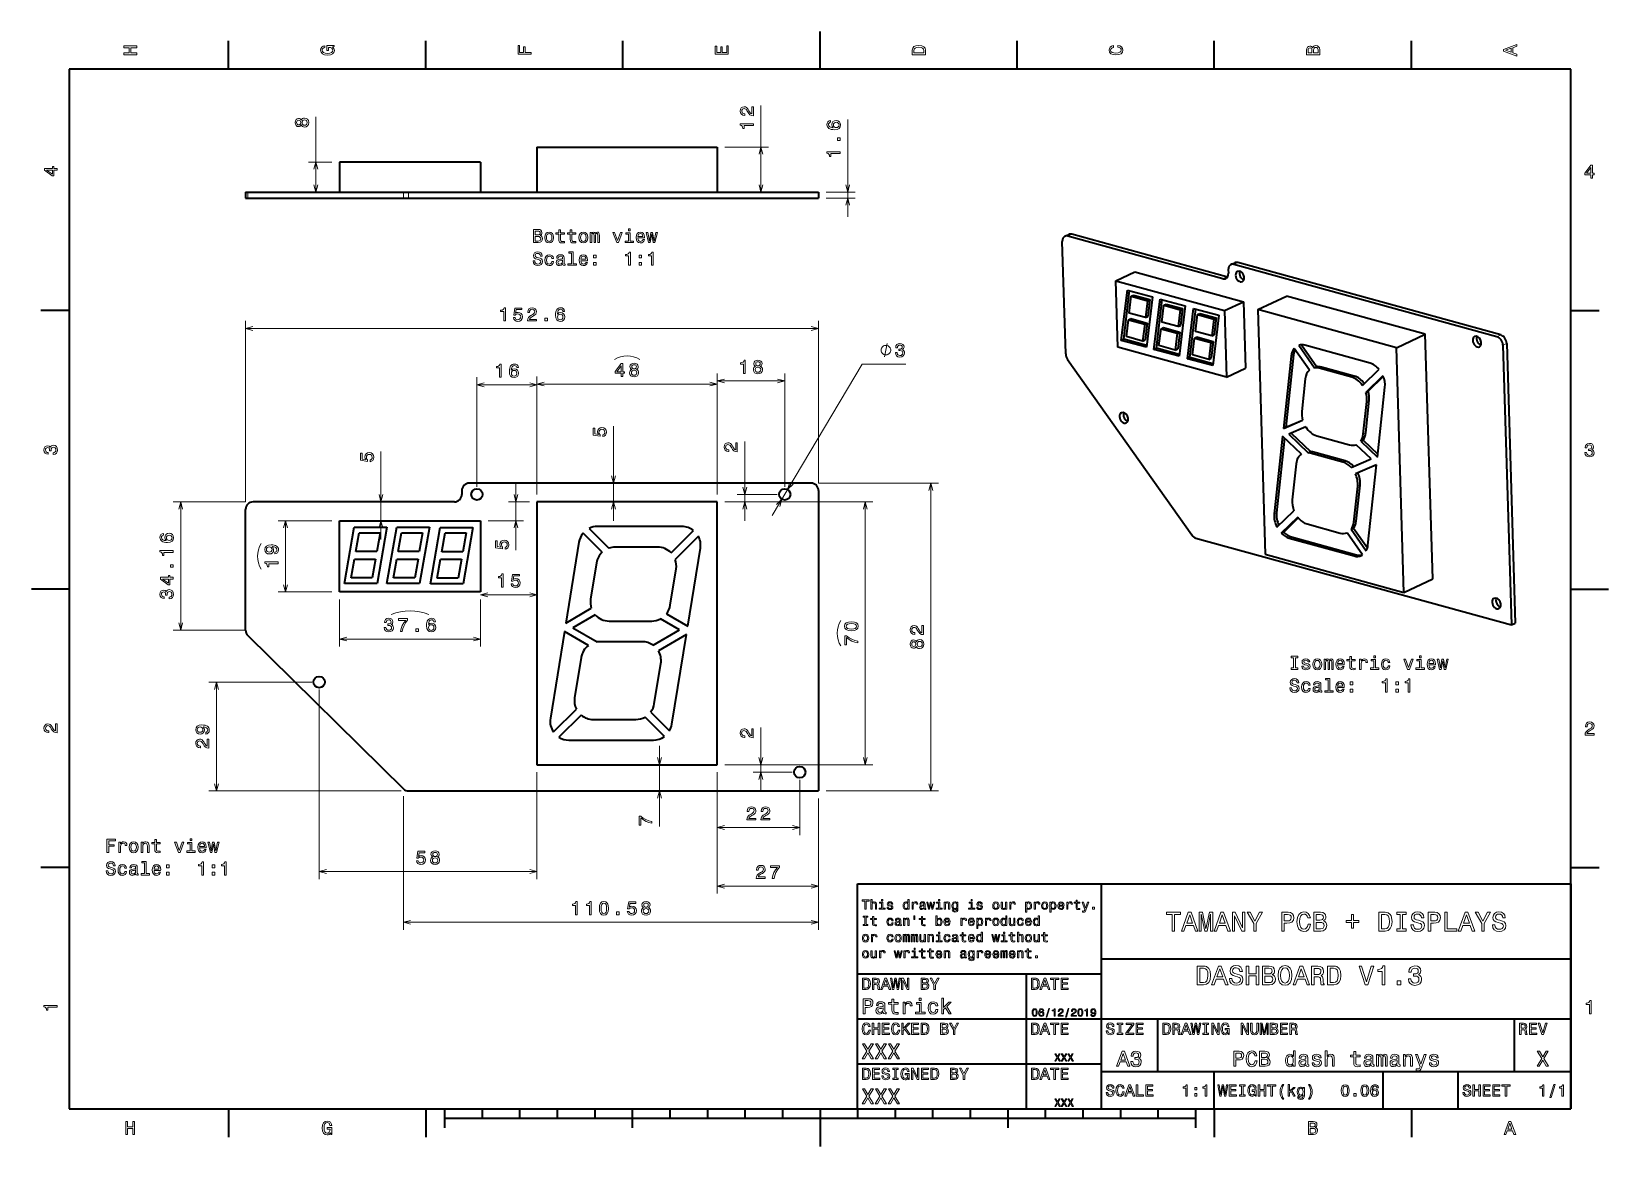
# Model space of a CAD drawing. Extents: x 0 to 420, y 0 to 297.
import ezdxf

# ---------------------------------------------------------------- set-up
doc = ezdxf.new("R2010")
doc.units = 0

msp = doc.modelspace()

# ---------------------------------------------------------------- linework, layer by layer
at = {"color": 7, "lineweight": 35, "ltscale": 0.1875}
for p, q in [((52.5, 287), (52.5, 294.5)), ((105, 287), (105, 294.5)), ((157.5, 287), (157.5, 294.5)), ((262.5, 287), (262.5, 294.5)), ((315, 287), (315, 294.5)), ((367.5, 287), (367.5, 294.5)), ((10, 222.699997), (2.5, 222.699997)), ((410, 222.699997), (417.5, 222.699997)), ((10, 74.300003), (2.5, 74.300003)), ((410, 74.300003), (417.5, 74.300003)), ((52.5, 10), (52.5, 2.5)), ((105, 10), (105, 2.5)), ((315, 10), (315, 2.5)), ((367.5, 10), (367.5, 2.5))]:
    msp.add_line(p, q, dxfattribs=at)
at = {"color": 7, "lineweight": 35, "ltscale": 0.25}
for p, q in [((210, 287), (210, 297)), ((10, 148.5), (0, 148.5)), ((410, 148.5), (420, 148.5)), ((315, 10), (315, 20)), ((360, 10), (360, 20)), ((380, 10), (380, 20)), ((210, 10), (210, 0))]:
    msp.add_line(p, q, dxfattribs=at)
at = {"color": 7, "lineweight": 35}
for p, q in [((410, 287), (10, 287)), ((10, 287), (10, 10)), ((410, 10), (410, 287)), ((134.610153, 266.239471), (182.610153, 266.239471)), ((119.610153, 262.239471), (82.010155, 262.239471)), ((57.606003, 254.239471), (99.026138, 254.239471)), ((57.606003, 252.639465), (99.026138, 252.639465)), ((100.430283, 254.239471), (209.610153, 254.239471)), ((100.430283, 252.639465), (209.610153, 252.639465)), ((275.451599, 211.129486), (274.536011, 241.073669)), ((317.289673, 231.163818), (276.019012, 242.512238)), ((318.30957, 231.639557), (277.03891, 242.987946)), ((391.314819, 216.180786), (321.247131, 235.447678)), ((293.870758, 232.987549), (322.821808, 225.026733)), ((390.294922, 215.705078), (320.227234, 234.971954)), ((288.77124, 230.608978), (317.72229, 222.648148)), ((363.538635, 212.775269), (326.579834, 222.938019)), ((326.579834, 222.938019), (328.57254, 157.767609)), ((371.187897, 216.34314), (334.229095, 226.50589)), ((373.180603, 151.172729), (371.187897, 216.34314)), ((318.263184, 204.959045), (289.312134, 212.919861)), ((365.531311, 147.604858), (363.538635, 212.775269)), ((391.891815, 213.419617), (394.169189, 138.939148)), ((392.911713, 213.895325), (395.189087, 139.414856)), ((275.950928, 209.677399), (309.00589, 162.888504)), ((333.202209, 189.223236), (330.976959, 168.507614)), ((333.751495, 188.699905), (331.61441, 168.804932)), ((355.939545, 160.166611), (358.240936, 181.591034)), ((207.610153, 176.702789), (116.610153, 176.702789)), ((209.610153, 174.702789), (209.610153, 94.702782)), ((57.010155, 137.539536), (57.010155, 169.702789)), ((112.610153, 171.702789), (59.010155, 171.702789)), ((182.610153, 171.702789), (134.610153, 171.702789)), ((134.610153, 171.702789), (134.610153, 101.702782)), ((182.610153, 101.702782), (182.610153, 171.702789)), ((82.010155, 166.702789), (119.610153, 166.702789)), ((173.215775, 165.152771), (150.726105, 165.152771)), ((145.790497, 160.952698), (142.303986, 139.440094)), ((310.103424, 162.055145), (394.169189, 138.939148)), ((174.789734, 138.61084), (178.151367, 159.352875)), ((328.57254, 157.767609), (365.531311, 147.604858)), ((119.610153, 147.702789), (82.010155, 147.702789)), ((57.606003, 136.115326), (99.026138, 95.278572)), ((141.93364, 137.154938), (138.189484, 114.052689)), ((170.550354, 112.452873), (174.422607, 136.345612)), ((143.125092, 108.252777), (165.614746, 108.252777)), ((134.610153, 101.702782), (182.610153, 101.702782)), ((100.430283, 94.702782), (209.610153, 94.702782)), ((220, 10), (220, 70)), ((220, 70), (410, 70)), ((285, 10), (285, 70)), ((410, 70), (410, 10)), ((285, 50), (410, 50)), ((220, 46), (285, 46)), ((265, 10), (265, 46)), ((220, 34), (410, 34)), ((220, 22), (285, 22)), ((285, 20), (410, 20)), ((10, 10), (410, 10)), ((220, 10), (410, 10)), ((110, 7.5), (310, 7.5))]:
    msp.add_line(p, q, dxfattribs=at)
at = {"color": 7, "lineweight": 13}
for p, q in [((194.278458, 254.239471), (194.278458, 277.307526)), ((75.722984, 254.239471), (75.722984, 274.275635)), ((217.382767, 247.639465), (217.382767, 273.588959)), ((57.010155, 171.702789), (57.010155, 219.89917)), ((209.610153, 176.702789), (209.610153, 219.89917)), ((57.010155, 217.89917), (209.610153, 217.89917)), ((182.610153, 173.702789), (182.610153, 205.916901)), ((197.283951, 168.118301), (221.261475, 208.375015)), ((200.610153, 175.702789), (200.610153, 205.916901)), ((118.610153, 175.702789), (118.610153, 204.903702)), ((134.610153, 173.702789), (134.610153, 205.106339)), ((134.610153, 173.702789), (134.610153, 204.903702)), ((134.610153, 203.106339), (182.610153, 203.106339)), ((182.610153, 173.702789), (182.610153, 205.106339)), ((155.029251, 166.702789), (155.029251, 191.857941)), ((93.063522, 161.702789), (93.063522, 185.170776)), ((189.973862, 166.702789), (189.973862, 187.805115)), ((209.610153, 176.702789), (241.547058, 176.702789)), ((239.547058, 94.702782), (239.547058, 176.702789)), ((39.729614, 137.539536), (39.729614, 171.702789)), ((184.610153, 171.702789), (224.065781, 171.702789)), ((222.065781, 101.702782), (222.065781, 171.702789)), ((82.010155, 135.175018), (119.610153, 135.175018)), ((74.610153, 123.702782), (47.248909, 123.702782)), ((49.248909, 94.702782), (49.248909, 123.702782)), ((76.610153, 121.702782), (76.610153, 71.217438)), ((167.249817, 85.271881), (167.249817, 106.702782)), ((184.610153, 101.702782), (224.065781, 101.702782)), ((134.610153, 99.702782), (134.610153, 71.217438)), ((182.610153, 99.702782), (182.610153, 67.36274)), ((98.430283, 94.702782), (47.248909, 94.702782)), ((99.026138, 93.278572), (99.026138, 57.716511)), ((209.610153, 92.702782), (209.610153, 57.716511)), ((209.610153, 92.702782), (209.610153, 67.36274)), ((211.610153, 94.702782), (241.547058, 94.702782)), ((182.610153, 84.966125), (204.610153, 84.966125)), ((76.610153, 73.217438), (134.610153, 73.217438)), ((182.610153, 69.36274), (209.610153, 69.36274)), ((99.026138, 59.716511), (209.610153, 59.716511))]:
    msp.add_line(p, q, dxfattribs=at)
at = {"color": 7, "lineweight": 35, "ltscale": 0.3}
for p, q in [((134.610153, 266.239471), (134.610153, 254.239471)), ((182.610153, 266.239471), (182.610153, 254.239471))]:
    msp.add_line(p, q, dxfattribs=at)
at = {"color": 7, "lineweight": 13, "ltscale": 0.291708}
for p, q in [((184.610153, 266.239471), (196.278458, 266.239471)), ((184.610153, 254.239471), (196.278458, 254.239471))]:
    msp.add_line(p, q, dxfattribs=at)
at = {"color": 7, "lineweight": 13, "ltscale": 0.157179}
for p, q in [((80.010155, 262.239471), (73.722984, 262.239471)), ((80.010155, 254.239471), (73.722984, 254.239471))]:
    msp.add_line(p, q, dxfattribs=at)
at = {"color": 7, "lineweight": 35, "ltscale": 0.2}
for p, q in [((82.010155, 262.239471), (82.010155, 254.239471)), ((119.610153, 262.239471), (119.610153, 254.239471))]:
    msp.add_line(p, q, dxfattribs=at)
at = {"color": 7, "lineweight": 35, "ltscale": 0.014896}
for p, q in [((57.010155, 254.239471), (57.606003, 254.239471)), ((57.010155, 252.639465), (57.606003, 252.639465))]:
    msp.add_line(p, q, dxfattribs=at)
at = {"color": 7, "lineweight": 35, "ltscale": 0.04}
for p, q in [((57.010155, 254.239471), (57.010155, 252.639465)), ((209.610153, 254.239471), (209.610153, 252.639465))]:
    msp.add_line(p, q, dxfattribs=at)
at = {"color": 7, "lineweight": 13, "ltscale": 0.04}
for p, q in [((57.606003, 254.239471), (57.606003, 252.639465)), ((99.026138, 254.239471), (99.026138, 252.639465)), ((100.430283, 254.239471), (100.430283, 252.639465))]:
    msp.add_line(p, q, dxfattribs=at)
at = {"color": 7, "lineweight": 35, "ltscale": 0.035104}
for p, q in [((99.026138, 254.239471), (100.430283, 254.239471)), ((99.026138, 252.639465), (100.430283, 252.639465))]:
    msp.add_line(p, q, dxfattribs=at)
at = {"color": 7, "lineweight": 13, "ltscale": 0.194315}
for p, q in [((211.610153, 254.239471), (219.382767, 254.239471)), ((211.610153, 252.639465), (219.382767, 252.639465))]:
    msp.add_line(p, q, dxfattribs=at)
at = {"color": 7, "lineweight": 35, "ltscale": 0.028135}
for p, q in [((275.230682, 242.46283), (276.25058, 242.938538)), ((319.438904, 234.922546), (320.458801, 235.39827)), ((394.169189, 138.939148), (395.189087, 139.414856))]:
    msp.add_line(p, q, dxfattribs=at)
at = {"color": 7, "lineweight": 13, "ltscale": 0.028135}
for p, q in [((276.019012, 242.512238), (277.03891, 242.987946)), ((320.227234, 234.971954), (321.247131, 235.447678)), ((317.289673, 231.163818), (318.30957, 231.639557)), ((390.294922, 215.705078), (391.314819, 216.180786)), ((391.891815, 213.419617), (392.911713, 213.895325))]:
    msp.add_line(p, q, dxfattribs=at)
at = {"color": 7, "lineweight": 35, "ltscale": 0.140674}
for p, q in [((288.77124, 230.608978), (293.870758, 232.987549)), ((317.72229, 222.648148), (322.821808, 225.026733)), ((318.263184, 204.959045), (323.362701, 207.337616))]:
    msp.add_line(p, q, dxfattribs=at)
at = {"color": 7, "lineweight": 35, "ltscale": 0.023286}
msp.add_line((318.744202, 233.533401), (318.772675, 232.602386), dxfattribs=at)
at = {"color": 7, "lineweight": 35, "ltscale": 0.442435}
for p, q in [((289.312134, 212.919861), (288.77124, 230.608978)), ((322.821808, 225.026733), (323.362701, 207.337616))]:
    msp.add_line(p, q, dxfattribs=at)
at = {"color": 7, "lineweight": 35, "ltscale": 0.337534}
for p, q in [((290.257477, 214.731628), (291.866974, 228.136719)), ((298.560028, 226.296295), (296.9505, 212.891205)), ((298.954559, 212.340149), (300.564056, 225.745239)), ((307.25708, 223.904816), (305.647583, 210.499725)), ((307.895721, 209.855743), (309.505219, 223.260834))]:
    msp.add_line(p, q, dxfattribs=at)
at = {"color": 7, "lineweight": 35, "ltscale": 0.326015}
for p, q in [((290.894897, 215.028946), (292.449493, 227.976547)), ((299.59198, 212.637466), (301.146576, 225.585068)), ((308.533142, 210.153076), (310.087738, 223.100677))]:
    msp.add_line(p, q, dxfattribs=at)
at = {"color": 7, "lineweight": 35, "ltscale": 0.173537}
msp.add_line((291.866974, 228.136719), (298.560028, 226.296295), dxfattribs=at)
at = {"color": 7, "lineweight": 35, "ltscale": 0.112511}
for p, q in [((292.342316, 222.005371), (292.878815, 226.473724)), ((297.863708, 225.575592), (297.327209, 221.107239)), ((306.560791, 223.184113), (306.024292, 218.715759)), ((297.11261, 219.319885), (296.576111, 214.851532)), ((309.98056, 217.129486), (310.517059, 221.597839)), ((305.172272, 216.631073), (304.635773, 212.16272)), ((309.229431, 210.873779), (309.76593, 215.342133)), ((314.750854, 214.444), (314.214355, 209.975647))]:
    msp.add_line(p, q, dxfattribs=at)
at = {"color": 7, "lineweight": 35, "ltscale": 0.017584}
for p, q in [((292.878815, 226.473724), (293.516235, 226.771057)), ((297.226288, 225.278275), (297.863708, 225.575592)), ((301.575897, 224.082245), (302.213318, 224.379578)), ((305.92337, 222.886795), (306.560791, 223.184113)), ((292.127716, 220.218018), (292.765137, 220.515335)), ((296.475189, 219.022568), (297.11261, 219.319885)), ((296.689789, 220.809906), (297.327209, 221.107239)), ((305.386871, 218.418427), (306.024292, 218.715759)), ((310.517059, 221.597839), (311.15448, 221.895172)), ((314.864532, 220.402405), (315.501953, 220.699722)), ((290.257477, 214.731628), (290.894897, 215.028946)), ((295.93869, 214.554199), (296.576111, 214.851532)), ((300.824799, 217.826538), (301.462219, 218.123856)), ((305.172272, 216.631073), (305.809692, 216.928406)), ((314.113434, 214.146683), (314.750854, 214.444)), ((314.328033, 215.934021), (314.965454, 216.231354)), ((298.954559, 212.340149), (299.59198, 212.637466)), ((304.635773, 212.16272), (305.273193, 212.460037)), ((307.895721, 209.855743), (308.533142, 210.153076)), ((313.576935, 209.678314), (314.214355, 209.975647)), ((354.004883, 187.865982), (354.642303, 188.1633)), ((351.493195, 180.852142), (352.130615, 181.14946))]:
    msp.add_line(p, q, dxfattribs=at)
at = {"color": 7, "lineweight": 35, "ltscale": 0.112721}
for p, q in [((292.878815, 226.473724), (297.226288, 225.278275)), ((293.516235, 226.771057), (297.863708, 225.575592)), ((301.575897, 224.082245), (305.92337, 222.886795)), ((302.213318, 224.379578), (306.560791, 223.184113)), ((292.127716, 220.218018), (296.475189, 219.022568)), ((296.689789, 220.809906), (292.342316, 222.005371)), ((292.765137, 220.515335), (297.11261, 219.319885)), ((305.386871, 218.418427), (301.039398, 219.613876)), ((310.517059, 221.597839), (314.864532, 220.402405)), ((311.15448, 221.895172), (315.501953, 220.699722)), ((295.93869, 214.554199), (291.591217, 215.749649)), ((300.824799, 217.826538), (305.172272, 216.631073)), ((301.462219, 218.123856), (305.809692, 216.928406)), ((314.328033, 215.934021), (309.98056, 217.129486)), ((310.403381, 215.639465), (314.750854, 214.444))]:
    msp.add_line(p, q, dxfattribs=at)
at = {"color": 7, "lineweight": 35, "ltscale": 0.112512}
for p, q in [((297.226288, 225.278275), (296.689789, 220.809906)), ((301.039398, 219.613876), (301.575897, 224.082245)), ((305.92337, 222.886795), (305.386871, 218.418427)), ((291.591217, 215.749649), (292.127716, 220.218018)), ((296.475189, 219.022568), (295.93869, 214.554199)), ((314.864532, 220.402405), (314.328033, 215.934021)), ((315.501953, 220.699722), (314.965454, 216.231354)), ((300.288269, 213.35817), (300.824799, 217.826538)), ((305.809692, 216.928406), (305.273193, 212.460037)), ((314.113434, 214.146683), (313.576935, 209.678314))]:
    msp.add_line(p, q, dxfattribs=at)
at = {"color": 7, "lineweight": 35, "ltscale": 0.173536}
for p, q in [((300.564056, 225.745239), (307.25708, 223.904816)), ((309.505219, 223.260834), (316.198242, 221.420425)), ((296.9505, 212.891205), (290.257477, 214.731628)), ((305.647583, 210.499725), (298.954559, 212.340149)), ((314.588745, 208.01532), (307.895721, 209.855743))]:
    msp.add_line(p, q, dxfattribs=at)
at = {"color": 7, "lineweight": 35, "ltscale": 0.442434}
msp.add_line((317.72229, 222.648148), (318.263184, 204.959045), dxfattribs=at)
at = {"color": 7, "lineweight": 35, "ltscale": 0.211011}
for p, q in [((326.579834, 222.938019), (334.229095, 226.50589)), ((363.538635, 212.775269), (371.187897, 216.34314))]:
    msp.add_line(p, q, dxfattribs=at)
at = {"color": 7, "lineweight": 35, "ltscale": 0.337535}
msp.add_line((316.198242, 221.420425), (314.588745, 208.01532), dxfattribs=at)
at = {"color": 7, "lineweight": 35, "ltscale": 0.158434}
for p, q in [((297.005432, 213.348694), (290.894897, 215.028946)), ((305.702515, 210.957214), (299.59198, 212.637466)), ((314.643677, 208.472824), (308.533142, 210.153076))]:
    msp.add_line(p, q, dxfattribs=at)
at = {"color": 7, "lineweight": 35, "ltscale": 0.017585}
for p, q in [((309.76593, 215.342133), (310.403381, 215.639465)), ((341.690643, 207.407471), (342.328094, 207.704803)), ((355.373322, 200.888062), (356.010773, 201.185394)), ((334.059753, 191.569641), (333.422302, 191.272308)), ((340.018341, 184.816681), (340.655792, 185.114014)), ((351.499237, 164.397064), (352.136688, 164.694397)), ((332.866882, 163.345062), (333.504333, 163.642395))]:
    msp.add_line(p, q, dxfattribs=at)
at = {"color": 7, "lineweight": 35, "ltscale": 0.112722}
for p, q in [((309.76593, 215.342133), (314.113434, 214.146683)), ((304.635773, 212.16272), (300.288269, 213.35817)), ((313.576935, 209.678314), (309.229431, 210.873779))]:
    msp.add_line(p, q, dxfattribs=at)
at = {"color": 7, "lineweight": 35, "ltscale": 0.485028}
for p, q in [((335.494446, 210.562469), (333.422302, 191.272308)), ((336.131897, 210.859802), (334.059753, 191.569641))]:
    msp.add_line(p, q, dxfattribs=at)
at = {"color": 7, "lineweight": 13, "ltscale": 0.017585}
for p, q in [((335.494446, 210.562469), (336.131897, 210.859802)), ((342.935516, 207.316315), (343.572968, 207.613647)), ((351.671753, 204.914063), (352.309204, 205.211395)), ((355.637146, 198.46933), (356.274597, 198.766663)), ((354.70282, 189.771423), (355.340271, 190.068756))]:
    msp.add_line(p, q, dxfattribs=at)
at = {"color": 7, "lineweight": 35, "ltscale": 0.177122}
msp.add_line((340.358459, 206.796814), (336.300568, 212.604477), dxfattribs=at)
at = {"color": 7, "lineweight": 35, "ltscale": 0.18329}
msp.add_line((337.491455, 213.417389), (341.690643, 207.407471), dxfattribs=at)
at = {"color": 7, "lineweight": 35, "ltscale": 0.178133}
msp.add_line((338.24704, 213.545609), (342.328094, 207.704803), dxfattribs=at)
at = {"color": 7, "lineweight": 35, "ltscale": 0.44898}
for p, q in [((356.491638, 208.666199), (339.175171, 213.427795)), ((334.942352, 162.062881), (352.25882, 157.301285)), ((335.579803, 162.360199), (352.896271, 157.598602))]:
    msp.add_line(p, q, dxfattribs=at)
at = {"color": 7, "lineweight": 13, "ltscale": 0.290067}
msp.add_line((221.261475, 208.375015), (232.864166, 208.375015), dxfattribs=at)
at = {"color": 7, "lineweight": 35, "ltscale": 0.226512}
for p, q in [((351.671753, 204.914063), (342.935516, 207.316315)), ((352.309204, 205.211395), (343.572968, 207.613647)), ((342.285858, 189.30835), (351.022095, 186.906097)), ((349.881897, 182.614746), (341.14566, 185.016998)), ((349.244446, 182.317429), (340.508209, 184.719681)), ((339.762238, 165.815018), (348.498474, 163.412766))]:
    msp.add_line(p, q, dxfattribs=at)
at = {"color": 7, "lineweight": 35, "ltscale": 0.153839}
msp.add_line((354.482056, 202.734894), (358.898956, 207.019409), dxfattribs=at)
at = {"color": 7, "lineweight": 13, "ltscale": 0.4}
msp.add_line((118.610153, 202.903702), (134.610153, 202.903702), dxfattribs=at)
at = {"color": 7, "lineweight": 13, "ltscale": 0.45}
msp.add_line((182.610153, 203.916901), (200.610153, 203.916901), dxfattribs=at)
at = {"color": 7, "lineweight": 35, "ltscale": 0.218699}
for p, q in [((339.254791, 204.450989), (338.320465, 195.753082)), ((354.70282, 189.771423), (355.637146, 198.46933)), ((355.340271, 190.068756), (356.274597, 198.766663))]:
    msp.add_line(p, q, dxfattribs=at)
at = {"color": 7, "lineweight": 35, "ltscale": 0.159119}
msp.add_line((359.941833, 205.319656), (355.373322, 200.888062), dxfattribs=at)
at = {"color": 7, "lineweight": 35, "ltscale": 0.140193}
msp.add_line((360.035889, 205.089874), (356.010773, 201.185394), dxfattribs=at)
at = {"color": 7, "lineweight": 35, "ltscale": 0.467655}
msp.add_line((358.459137, 183.622253), (360.457031, 202.221466), dxfattribs=at)
at = {"color": 7, "lineweight": 35, "ltscale": 0.139371}
msp.add_line((333.422302, 191.272308), (338.539368, 193.484665), dxfattribs=at)
at = {"color": 7, "lineweight": 35, "ltscale": 0.121858}
msp.add_line((334.059753, 191.569641), (338.533813, 193.503998), dxfattribs=at)
at = {"color": 7, "lineweight": 35, "ltscale": 0.173763}
msp.add_line((338.234467, 184.428833), (333.202209, 189.223236), dxfattribs=at)
at = {"color": 7, "lineweight": 35, "ltscale": 0.122281}
msp.add_line((339.361023, 191.661407), (334.871429, 189.720337), dxfattribs=at)
at = {"color": 7, "lineweight": 35, "ltscale": 0.177723}
msp.add_line((334.871429, 189.720337), (340.018341, 184.816681), dxfattribs=at)
at = {"color": 7, "lineweight": 35, "ltscale": 0.177181}
msp.add_line((335.524536, 190.002716), (340.655792, 185.114014), dxfattribs=at)
at = {"color": 7, "lineweight": 13, "ltscale": 0.017584}
for p, q in [((340.508209, 184.719681), (341.14566, 185.016998)), ((349.244446, 182.317429), (349.881897, 182.614746)), ((353.209839, 175.872696), (353.84729, 176.170013)), ((330.976959, 168.507614), (331.61441, 168.804932)), ((352.179199, 166.278091), (352.81665, 166.575409)), ((334.942352, 162.062881), (335.579803, 162.360199)), ((352.25882, 157.301285), (352.896271, 157.598602))]:
    msp.add_line(p, q, dxfattribs=at)
at = {"color": 7, "lineweight": 35, "ltscale": 0.137942}
msp.add_line((356.777618, 183.136871), (352.782745, 186.942902), dxfattribs=at)
at = {"color": 7, "lineweight": 35, "ltscale": 0.153805}
msp.add_line((354.004883, 187.865982), (358.459137, 183.622253), dxfattribs=at)
at = {"color": 7, "lineweight": 35, "ltscale": 0.134838}
msp.add_line((354.642303, 188.1633), (358.547272, 184.442902), dxfattribs=at)
at = {"color": 7, "lineweight": 35, "ltscale": 0.241245}
for p, q in [((336.827484, 181.854355), (335.796844, 172.25975)), ((352.179199, 166.278091), (353.209839, 175.872696)), ((352.81665, 166.575409), (353.84729, 176.170013))]:
    msp.add_line(p, q, dxfattribs=at)
at = {"color": 7, "lineweight": 35, "ltscale": 0.14393}
msp.add_line((351.493195, 180.852142), (356.777618, 183.136871), dxfattribs=at)
at = {"color": 7, "lineweight": 35, "ltscale": 0.126141}
msp.add_line((352.130615, 181.14946), (356.761932, 183.15181), dxfattribs=at)
at = {"color": 7, "lineweight": 35, "ltscale": 0.153331}
msp.add_line((358.240936, 181.591034), (352.611328, 179.157089), dxfattribs=at)
at = {"color": 7, "lineweight": 13, "ltscale": 0.446795}
msp.add_line((129.023972, 158.830994), (129.023972, 176.702789), dxfattribs=at)
at = {"color": 7, "lineweight": 35, "ltscale": 0.025}
msp.add_line((114.610153, 174.702789), (114.610153, 173.702789), dxfattribs=at)
at = {"color": 7, "lineweight": 13, "ltscale": 0.265907}
msp.add_line((198.610153, 173.702789), (187.973862, 173.702789), dxfattribs=at)
at = {"color": 7, "lineweight": 13, "ltscale": 0.482014}
for p, q in [((57.010155, 171.702789), (37.729614, 171.702789)), ((57.010155, 137.539536), (37.729614, 137.539536))]:
    msp.add_line(p, q, dxfattribs=at)
at = {"color": 7, "lineweight": 13, "ltscale": 0.139655}
msp.add_line((132.610153, 171.702789), (127.023972, 171.702789), dxfattribs=at)
at = {"color": 7, "lineweight": 13, "ltscale": 0.184093}
msp.add_line((184.610153, 171.702789), (191.973862, 171.702789), dxfattribs=at)
at = {"color": 7, "lineweight": 35, "ltscale": 0.157663}
msp.add_line((331.715302, 164.939377), (336.242004, 169.330399), dxfattribs=at)
at = {"color": 7, "lineweight": 13, "ltscale": 0.358561}
for p, q in [((80.010155, 166.702789), (65.667732, 166.702789)), ((80.010155, 147.702789), (65.667732, 147.702789))]:
    msp.add_line(p, q, dxfattribs=at)
at = {"color": 7, "lineweight": 13, "ltscale": 0.475}
msp.add_line((67.667732, 147.702789), (67.667732, 166.702789), dxfattribs=at)
at = {"color": 7, "lineweight": 35, "ltscale": 0.475}
for p, q in [((82.010155, 147.702789), (82.010155, 166.702789)), ((119.610153, 166.702789), (119.610153, 147.702789))]:
    msp.add_line(p, q, dxfattribs=at)
at = {"color": 7, "lineweight": 35, "ltscale": 0.380785}
for p, q in [((83.320885, 149.946899), (85.96579, 164.946899)), ((94.658325, 164.946899), (92.013428, 149.946899)), ((94.616165, 149.946899), (97.261063, 164.946899)), ((105.953613, 164.946899), (103.308701, 149.946899)), ((106.227402, 149.918945), (108.872314, 164.918945)), ((117.56485, 164.918945), (114.919952, 149.918945))]:
    msp.add_line(p, q, dxfattribs=at)
at = {"color": 7, "lineweight": 35, "ltscale": 0.217313}
for p, q in [((85.96579, 164.946899), (94.658325, 164.946899)), ((108.872314, 164.918945), (117.56485, 164.918945)), ((103.308701, 149.946899), (94.616165, 149.946899))]:
    msp.add_line(p, q, dxfattribs=at)
at = {"color": 7, "lineweight": 35, "ltscale": 0.217314}
for p, q in [((97.261063, 164.946899), (105.953613, 164.946899)), ((92.013428, 149.946899), (83.320885, 149.946899)), ((114.919952, 149.918945), (106.227402, 149.918945))]:
    msp.add_line(p, q, dxfattribs=at)
at = {"color": 7, "lineweight": 13, "ltscale": 0.235345}
msp.add_line((121.610153, 166.702789), (131.023972, 166.702789), dxfattribs=at)
at = {"color": 7, "lineweight": 35, "ltscale": 0.185943}
msp.add_line((148.520416, 164.639984), (153.779663, 159.380722), dxfattribs=at)
at = {"color": 7, "lineweight": 35, "ltscale": 0.2106}
msp.add_line((170.346161, 158.129333), (176.302811, 164.085999), dxfattribs=at)
at = {"color": 7, "lineweight": 35, "ltscale": 0.152554}
msp.add_line((337.246918, 167.593796), (332.866882, 163.345062), dxfattribs=at)
at = {"color": 7, "lineweight": 35, "ltscale": 0.13548}
msp.add_line((337.394135, 167.415604), (333.504333, 163.642395), dxfattribs=at)
at = {"color": 7, "lineweight": 35, "ltscale": 0.174638}
msp.add_line((351.499237, 164.397064), (355.500244, 158.670868), dxfattribs=at)
at = {"color": 7, "lineweight": 35, "ltscale": 0.160093}
msp.add_line((352.136688, 164.694397), (355.804443, 159.445114), dxfattribs=at)
at = {"color": 7, "lineweight": 35, "ltscale": 0.126928}
for p, q in [((86.342804, 158.446899), (87.224434, 163.446899)), ((92.870697, 163.446899), (91.989067, 158.446899)), ((97.638077, 158.446899), (98.519714, 163.446899)), ((104.165977, 163.446899), (103.284348, 158.446899)), ((109.249329, 158.418945), (110.130966, 163.418945)), ((115.777222, 163.418945), (114.895584, 158.418945)), ((85.108513, 151.446899), (85.99015, 156.446899)), ((91.636406, 156.446899), (90.754776, 151.446899)), ((96.403793, 151.446899), (97.285431, 156.446899)), ((102.931686, 156.446899), (102.050056, 151.446899)), ((108.015038, 151.418945), (108.896667, 156.418945)), ((114.542938, 156.418945), (113.661301, 151.418945))]:
    msp.add_line(p, q, dxfattribs=at)
at = {"color": 7, "lineweight": 35, "ltscale": 0.141157}
for p, q in [((87.224434, 163.446899), (92.870697, 163.446899)), ((98.519714, 163.446899), (104.165977, 163.446899)), ((91.989067, 158.446899), (86.342804, 158.446899)), ((103.284348, 158.446899), (97.638077, 158.446899)), ((108.896667, 156.418945), (114.542938, 156.418945)), ((90.754776, 151.446899), (85.108513, 151.446899)), ((102.050056, 151.446899), (96.403793, 151.446899)), ((113.661301, 151.418945), (108.015038, 151.418945))]:
    msp.add_line(p, q, dxfattribs=at)
at = {"color": 7, "lineweight": 35, "ltscale": 0.141156}
for p, q in [((110.130966, 163.418945), (115.777222, 163.418945)), ((85.99015, 156.446899), (91.636406, 156.446899)), ((97.285431, 156.446899), (102.931686, 156.446899)), ((114.895584, 158.418945), (109.249329, 158.418945))]:
    msp.add_line(p, q, dxfattribs=at)
at = {"color": 7, "lineweight": 35, "ltscale": 0.179686}
msp.add_line((152.010376, 158.322449), (146.928085, 163.404724), dxfattribs=at)
at = {"color": 7, "lineweight": 35, "ltscale": 0.283653}
for p, q in [((166.752625, 159.652771), (155.406494, 159.652771)), ((153.834427, 139.952789), (165.180557, 139.952789)), ((149.588226, 113.752777), (160.934357, 113.752777))]:
    msp.add_line(p, q, dxfattribs=at)
at = {"color": 7, "lineweight": 35, "ltscale": 0.217829}
msp.add_line((177.600662, 162.55542), (171.439545, 156.394287), dxfattribs=at)
at = {"color": 7, "lineweight": 35, "ltscale": 0.18048}
msp.add_line((354.506256, 157.575378), (350.371429, 163.493149), dxfattribs=at)
at = {"color": 7, "lineweight": 35, "ltscale": 0.245664}
for p, q in [((150.470886, 155.452698), (148.898819, 145.752686)), ((170.116165, 144.152878), (171.688232, 153.852875))]:
    msp.add_line(p, q, dxfattribs=at)
at = {"color": 7, "lineweight": 35, "ltscale": 0.211012}
msp.add_line((365.531311, 147.604858), (373.180603, 151.172729), dxfattribs=at)
at = {"color": 7, "lineweight": 13, "ltscale": 0.313194}
for p, q in [((82.010155, 145.702789), (82.010155, 133.175018)), ((119.610153, 145.702789), (119.610153, 133.175018))]:
    msp.add_line(p, q, dxfattribs=at)
at = {"color": 7, "lineweight": 13, "ltscale": 0.375}
msp.add_line((119.610153, 146.974686), (134.610153, 146.974686), dxfattribs=at)
at = {"color": 7, "lineweight": 35, "ltscale": 0.19603}
msp.add_line((142.303986, 139.440094), (149.094666, 143.360703), dxfattribs=at)
at = {"color": 7, "lineweight": 35, "ltscale": 0.171993}
msp.add_line((150.097809, 141.630463), (144.139801, 138.190613), dxfattribs=at)
at = {"color": 7, "lineweight": 35, "ltscale": 0.146643}
msp.add_line((172.567917, 137.584213), (167.488052, 140.517075), dxfattribs=at)
at = {"color": 7, "lineweight": 35, "ltscale": 0.163507}
msp.add_line((169.125687, 141.880981), (174.789734, 138.61084), dxfattribs=at)
at = {"color": 7, "lineweight": 35, "ltscale": 0.184723}
msp.add_line((148.332642, 133.46048), (141.93364, 137.154938), dxfattribs=at)
at = {"color": 7, "lineweight": 35, "ltscale": 0.188933}
msp.add_line((144.139801, 138.190613), (150.684647, 134.411957), dxfattribs=at)
at = {"color": 7, "lineweight": 35, "ltscale": 0.283654}
msp.add_line((162.668503, 134.452789), (151.322357, 134.452789), dxfattribs=at)
at = {"color": 7, "lineweight": 35, "ltscale": 0.202442}
msp.add_line((165.555115, 133.53537), (172.567917, 137.584213), dxfattribs=at)
at = {"color": 7, "lineweight": 35, "ltscale": 0.215665}
msp.add_line((174.422607, 136.345612), (166.951736, 132.032303), dxfattribs=at)
at = {"color": 7, "lineweight": 35, "ltscale": 0.27099}
for p, q in [((146.386765, 130.252686), (144.652618, 119.552689)), ((165.869965, 117.952881), (167.604095, 128.652878))]:
    msp.add_line(p, q, dxfattribs=at)
at = {"color": 7, "lineweight": 35, "ltscale": 0.215835}
msp.add_line((139.013626, 110.40744), (145.118362, 116.512177), dxfattribs=at)
at = {"color": 7, "lineweight": 35, "ltscale": 0.208841}
msp.add_line((146.36499, 114.930374), (140.458084, 109.023468), dxfattribs=at)
at = {"color": 7, "lineweight": 35, "ltscale": 0.183092}
msp.add_line((168.569321, 109.219109), (163.390686, 114.397736), dxfattribs=at)
at = {"color": 7, "lineweight": 35, "ltscale": 0.177165}
msp.add_line((164.904053, 115.712799), (169.915039, 110.701813), dxfattribs=at)
at = {"color": 7, "lineweight": 13, "ltscale": 0.422724}
msp.add_line((194.240967, 94.702782), (194.240967, 111.611748), dxfattribs=at)
at = {"color": 7, "lineweight": 13, "ltscale": 0.29077}
msp.add_line((184.610153, 101.702782), (196.240967, 101.702782), dxfattribs=at)
at = {"color": 7, "lineweight": 13, "ltscale": 0.418416}
msp.add_line((182.610153, 99.702782), (182.610153, 82.966125), dxfattribs=at)
at = {"color": 7, "lineweight": 13, "ltscale": 0.25923}
msp.add_line((202.610153, 99.702782), (192.240967, 99.702782), dxfattribs=at)
at = {"color": 7, "lineweight": 13, "ltscale": 0.368416}
msp.add_line((204.610153, 97.702782), (204.610153, 82.966125), dxfattribs=at)
at = {"color": 7, "lineweight": 35, "ltscale": 0.35}
for p, q in [((300, 20), (300, 34)), ((395, 20), (395, 34))]:
    msp.add_line(p, q, dxfattribs=at)
at = {"color": 7, "lineweight": 35, "ltscale": 0.125}
for p, q in [((110, 10), (110, 5)), ((160, 10), (160, 5)), ((260, 10), (260, 5)), ((310, 10), (310, 5))]:
    msp.add_line(p, q, dxfattribs=at)
at = {"color": 7, "lineweight": 35, "ltscale": 0.0625}
for p, q in [((120, 10), (120, 7.5)), ((130, 10), (130, 7.5)), ((140, 10), (140, 7.5)), ((150, 10), (150, 7.5)), ((170, 10), (170, 7.5)), ((180, 10), (180, 7.5)), ((190, 10), (190, 7.5)), ((200, 10), (200, 7.5)), ((220, 10), (220, 7.5)), ((230, 10), (230, 7.5)), ((240, 10), (240, 7.5)), ((250, 10), (250, 7.5)), ((270, 10), (270, 7.5)), ((280, 10), (280, 7.5)), ((290, 10), (290, 7.5)), ((300, 10), (300, 7.5))]:
    msp.add_line(p, q, dxfattribs=at)
at = {"color": 7, "lineweight": 13}
for points in [[(28.083214, 290.829987), (28.083214, 291.299011), (26.439121, 291.299011), (26.439121, 292.701019), (28.083214, 292.701019), (28.083214, 293.164978), (24.583214, 293.164978), (24.583214, 292.701019), (26.010447, 292.701019), (26.010447, 291.299011), (24.583214, 291.299011), (24.583214, 290.829987)], [(80.114197, 292.922913), (80.583214, 293.008667), (80.583214, 293.260803), (78.692001, 293.260803), (78.692001, 291.984863), (79.120674, 291.984863), (79.120674, 292.771606), (79.15094, 292.771606), (79.614914, 292.71109), (79.957855, 292.549713), (80.174713, 292.302612), (80.245316, 291.994965), (80.154541, 291.652039), (79.882202, 291.384735), (79.433357, 291.213257), (78.818085, 291.15274), (78.207855, 291.208221), (77.759003, 291.3797), (77.486671, 291.652039), (77.390854, 292.020172), (77.441284, 292.272339), (77.582497, 292.479126), (77.819527, 292.630402), (78.137245, 292.716156), (78.137245, 293.215424), (77.653099, 293.08429), (77.289986, 292.837189), (77.068085, 292.489197), (76.987396, 292.050446), (77.113472, 291.475525), (77.481628, 291.041779), (78.0616, 290.764404), (78.833214, 290.668579), (79.609871, 290.764404), (80.189842, 291.041779), (80.557999, 291.450287), (80.679039, 291.964691), (80.638687, 292.252167), (80.537827, 292.509369), (80.361313, 292.731262)], [(133.083206, 290.966156), (133.083206, 291.43515), (131.474411, 291.43515), (131.474411, 292.907776), (131.055832, 292.907776), (131.055832, 291.43515), (130.006836, 291.43515), (130.006836, 293.245697), (129.583206, 293.245697), (129.583206, 290.966156)], [(185.583206, 290.940918), (185.583206, 293.159943), (185.159576, 293.159943), (185.159576, 291.404907), (183.974411, 291.404907), (183.974411, 292.968292), (183.555832, 292.968292), (183.555832, 291.404907), (182.506836, 291.404907), (182.506836, 293.119598), (182.083206, 293.119598), (182.083206, 290.940918)], [(234.583206, 291.994965), (234.583206, 290.829987), (238.083206, 290.829987), (238.083206, 291.994965), (237.97226, 292.544678), (237.634354, 292.953186), (237.084641, 293.205353), (236.333206, 293.296112), (235.566635, 293.215424), (235.264038, 293.114563), (235.021973, 292.973358), (234.694153, 292.56485), (234.613464, 292.297546)], [(235.001801, 291.959656), (235.077438, 292.342957), (235.309433, 292.605194), (235.722977, 292.761536), (236.333206, 292.811951), (236.923264, 292.7565), (237.336807, 292.600159), (237.583923, 292.332855), (237.664612, 291.959656), (237.664612, 291.299011), (235.001801, 291.299011)], [(289.282074, 292.817017), (289.705688, 292.716156), (290.008301, 292.549713), (290.194885, 292.317719), (290.255402, 292.04541), (290.164642, 291.71759), (289.892303, 291.460388), (289.448486, 291.28891), (288.833221, 291.233429), (288.222992, 291.28891), (287.774139, 291.455353), (287.501801, 291.712555), (287.405975, 292.04541), (287.456421, 292.287476), (287.597626, 292.494232), (287.824585, 292.65564), (288.137268, 292.766571), (288.137268, 293.245697), (287.658142, 293.094391), (287.295044, 292.832153), (287.068085, 292.47406), (286.987396, 292.04541), (287.113495, 291.510803), (287.466492, 291.102325), (288.046478, 290.840057), (288.833221, 290.749298), (289.619965, 290.840057), (290.199951, 291.102325), (290.558014, 291.510803), (290.679047, 292.04541), (290.583221, 292.514404), (290.315918, 292.89267), (289.877167, 293.159943), (289.282074, 293.301147)], [(341.192017, 292.630402), (340.899506, 292.983429), (340.70282, 293.074219), (340.460754, 293.104462), (340.082489, 293.03891), (339.810181, 292.842224), (339.643738, 292.524506), (339.583221, 292.080688), (339.583221, 290.835022), (343.083221, 290.835022), (343.083221, 292.151306), (343.012604, 292.620331), (342.805847, 292.968292), (342.478027, 293.18515), (342.034241, 293.260803), (341.736694, 293.215424), (341.489563, 293.094391), (341.308014, 292.897705)], [(341.035675, 291.984863), (341.035675, 291.299011), (340.001801, 291.299011), (340.001801, 292.025208), (340.032074, 292.297546), (340.122833, 292.489197), (340.279175, 292.605194), (340.511169, 292.645538), (340.743164, 292.600159), (340.904541, 292.479126), (341.005402, 292.272339)], [(342.664642, 292.095825), (342.664642, 291.299011), (341.45929, 291.299011), (341.45929, 292.050446), (341.494598, 292.368164), (341.600525, 292.595093), (341.782074, 292.731262), (342.044312, 292.776672), (342.321686, 292.731262), (342.513336, 292.605194), (342.629333, 292.393372)], [(395.583221, 290.466858), (395.583221, 290.930847), (394.554413, 291.299011), (394.554413, 292.695984), (395.583221, 293.064117), (395.583221, 293.538177), (392.078186, 292.257202), (392.078186, 291.742798)], [(394.125732, 291.460388), (392.582489, 292), (394.125732, 292.539642)], [(71.836815, 272.132263), (71.978027, 271.875061), (72.174713, 271.698547), (72.421829, 271.587585), (72.719383, 271.552277), (73.168228, 271.632965), (73.516212, 271.86496), (73.738113, 272.243195), (73.823853, 272.757629), (73.738113, 273.266968), (73.516212, 273.645233), (73.168228, 273.877228), (72.719383, 273.962952), (72.421829, 273.922607), (72.174713, 273.816681), (71.978027, 273.635132), (71.836815, 273.382965), (71.715782, 273.584717), (71.549355, 273.725922), (71.347626, 273.811646), (71.10051, 273.841919), (70.742439, 273.76123), (70.454971, 273.549408), (70.268372, 273.206451), (70.197769, 272.757629), (70.268372, 272.303741), (70.454971, 271.960785), (70.742439, 271.743927), (71.10051, 271.668274), (71.347626, 271.693481), (71.549355, 271.779236)], [(71.140854, 272.1474), (70.918953, 272.187744), (70.747482, 272.308777), (70.641571, 272.500427), (70.601227, 272.757629), (70.641571, 273.009766), (70.747482, 273.201416), (70.918953, 273.322449), (71.140854, 273.367859), (71.367798, 273.322449), (71.544312, 273.201416), (71.660301, 273.009766), (71.69561, 272.757629), (71.655258, 272.500427), (71.544312, 272.308777), (71.367798, 272.187744)], [(72.709297, 272.036438), (72.442001, 272.081818), (72.240273, 272.228088), (72.109154, 272.455017), (72.063759, 272.757629), (72.109154, 273.055176), (72.240273, 273.282104), (72.442001, 273.428375), (72.709297, 273.47879), (72.996758, 273.428375), (73.213615, 273.282104), (73.354828, 273.055176), (73.400215, 272.757629), (73.354828, 272.455017), (73.213615, 272.228088), (72.996758, 272.081818)], [(192.278458, 274.55896), (192.278458, 276.964569), (191.844742, 276.964569), (191.844742, 275.063293), (191.607712, 275.169189), (191.411026, 275.350739), (191.052963, 275.910553), (190.901657, 276.208099), (190.684799, 276.540955), (190.432648, 276.777985), (190.135086, 276.914154), (189.797195, 276.964569), (189.373566, 276.878845), (189.04071, 276.641815), (188.828888, 276.278687), (188.75325, 275.809692), (188.838974, 275.325531), (189.076019, 274.957367), (189.454254, 274.720337), (189.953537, 274.639648), (190.024139, 274.639648), (190.024139, 275.098572), (189.983795, 275.098572), (189.640854, 275.143982), (189.388687, 275.280151), (189.22731, 275.497009), (189.171829, 275.784454), (189.22226, 276.076965), (189.348343, 276.293823), (189.545029, 276.435028), (189.792145, 276.485474), (190.024139, 276.450165), (190.220825, 276.35434), (190.392288, 276.192963), (190.543594, 275.971069), (190.704971, 275.673523), (191.017654, 275.179291), (191.35051, 274.831299), (191.753967, 274.624512), (192.263336, 274.55896)], [(212.825851, 273.281311), (212.417343, 273.185486), (212.114746, 272.963593), (211.923111, 272.620667), (211.857544, 272.176849), (211.892853, 271.879303), (211.988678, 271.622101), (212.14502, 271.395142), (212.366913, 271.203491), (212.644287, 271.052216), (212.982193, 270.941254), (213.3806, 270.870667), (213.829453, 270.850494), (214.545593, 270.931183), (215.065048, 271.178284), (215.377716, 271.576691), (215.483627, 272.121368), (215.392853, 272.610565), (215.155823, 272.983765), (214.782623, 273.22583), (214.308563, 273.311584), (213.829453, 273.22583), (213.461304, 272.993866), (213.229309, 272.635773), (213.148621, 272.191986), (213.249481, 271.71286), (213.536942, 271.354797), (212.982193, 271.43045), (212.583771, 271.591827), (212.346741, 271.838959), (212.266052, 272.181885), (212.306396, 272.434052), (212.412308, 272.625702), (212.588821, 272.75177), (212.825851, 272.817352)], [(192.278458, 271.962708), (192.278458, 272.421631), (188.75325, 272.421631), (188.75325, 272.078705), (189.060883, 271.987915), (189.267654, 271.806366), (189.388687, 271.528992), (189.429031, 271.145691), (189.787109, 271.145691), (189.787109, 271.962708)], [(214.313599, 272.822388), (214.631317, 272.766907), (214.873398, 272.625702), (215.03479, 272.398743), (215.08522, 272.116333), (215.03479, 271.818787), (214.878448, 271.591827), (214.636368, 271.445587), (214.318649, 271.400208), (214.005966, 271.450623), (213.768936, 271.591827), (213.617645, 271.823822), (213.562164, 272.136505), (213.617645, 272.408844), (213.763885, 272.625702), (214.000916, 272.766907)], [(215.382767, 264.508118), (215.382767, 264.967041), (211.857544, 264.967041), (211.857544, 264.624115), (212.165192, 264.533325), (212.371964, 264.351776), (212.492996, 264.074402), (212.53334, 263.691101), (212.891418, 263.691101), (212.891418, 264.508118)], [(215.382767, 267.986938), (215.382767, 268.682892), (214.631317, 268.682892), (214.631317, 267.986938)], [(6.833213, 260.077362), (6.833213, 260.53125), (5.965778, 260.53125), (5.965778, 261.030548), (5.56232, 261.030548), (5.56232, 260.53125), (3.408862, 260.53125), (3.408862, 260.072327), (5.521974, 258.539185), (5.965778, 258.539185), (5.965778, 260.077362)], [(415.277374, 257.966766), (415.731262, 257.966766), (415.731262, 258.834198), (416.23056, 258.834198), (416.23056, 259.237671), (415.731262, 259.237671), (415.731262, 261.391113), (415.272339, 261.391113), (413.739197, 259.278015), (413.739197, 258.834198), (415.277374, 258.834198)], [(414.162842, 259.237671), (415.277374, 260.806091), (415.277374, 259.237671)], [(5.56232, 258.96283), (3.993876, 260.077362), (5.56232, 260.077362)], [(135.458572, 242.674042), (135.811584, 242.966553), (135.902374, 243.163239), (135.932632, 243.405319), (135.867065, 243.783554), (135.67038, 244.055893), (135.352661, 244.222321), (134.908859, 244.282837), (133.663177, 244.282837), (133.663177, 240.782837), (134.979462, 240.782837), (135.448486, 240.853439), (135.796463, 241.060211), (136.013321, 241.388031), (136.088974, 241.831833), (136.043579, 242.129379), (135.922546, 242.376495), (135.725861, 242.55806)], [(134.813034, 242.830383), (134.127151, 242.830383), (134.127151, 243.864243), (134.853378, 243.864243), (135.125717, 243.833984), (135.317352, 243.74321), (135.43335, 243.586868), (135.473694, 243.354889), (135.428299, 243.122894), (135.307266, 242.961517), (135.100494, 242.860641)], [(140.451355, 243.022034), (140.451355, 241.665405), (140.481613, 241.226639), (140.622833, 240.924042), (140.905258, 240.747528), (141.384354, 240.687012), (141.908859, 240.712234), (141.908859, 241.09552), (141.525574, 241.065262), (141.177582, 241.105606), (140.990982, 241.231689), (140.910294, 241.443497), (140.895172, 241.741043), (140.895172, 243.022034), (141.908859, 243.022034), (141.908859, 243.400269), (140.895172, 243.400269), (140.895172, 244.192062), (140.451355, 244.192062), (140.451355, 243.400269), (139.684784, 243.400269), (139.684784, 243.022034)], [(143.487381, 243.022034), (143.487381, 241.665405), (143.517639, 241.226639), (143.658859, 240.924042), (143.941269, 240.747528), (144.42038, 240.687012), (144.94487, 240.712234), (144.94487, 241.09552), (144.561584, 241.065262), (144.213608, 241.105606), (144.027008, 241.231689), (143.94632, 241.443497), (143.931183, 241.741043), (143.931183, 243.022034), (144.94487, 243.022034), (144.94487, 243.400269), (143.931183, 243.400269), (143.931183, 244.192062), (143.487381, 244.192062), (143.487381, 243.400269), (142.72081, 243.400269), (142.72081, 243.022034)], [(159.444153, 244.40387), (158.975128, 244.40387), (158.975128, 243.899551), (159.444153, 243.899551)], [(134.923981, 241.201431), (134.127151, 241.201431), (134.127151, 242.406754), (134.878601, 242.406754), (135.19632, 242.37146), (135.423264, 242.265549), (135.559433, 242.083984), (135.604813, 241.821747), (135.559433, 241.544357), (135.43335, 241.352722), (135.221527, 241.236725)], [(136.689117, 242.134415), (136.769806, 241.51915), (137.001801, 241.065262), (137.369949, 240.782837), (137.864182, 240.687012), (138.353378, 240.782837), (138.721527, 241.060211), (138.953522, 241.514099), (139.039261, 242.134415), (138.953522, 242.749695), (138.721527, 243.208633), (138.353378, 243.486008), (137.864182, 243.586868), (137.369949, 243.486008), (137.001801, 243.203583), (136.769806, 242.749695)], [(137.143005, 242.139465), (137.188385, 242.593353), (137.329605, 242.921173), (137.556549, 243.122894), (137.864182, 243.193497), (138.166779, 243.122894), (138.393723, 242.926208), (138.534927, 242.593353), (138.585373, 242.139465), (138.534927, 241.680527), (138.393723, 241.347672), (138.166779, 241.14595), (137.864182, 241.080383), (137.556549, 241.14595), (137.329605, 241.347672), (137.188385, 241.680527)], [(145.79718, 242.134415), (145.877869, 241.51915), (146.109863, 241.065262), (146.478012, 240.782837), (146.97226, 240.687012), (147.461441, 240.782837), (147.829605, 241.060211), (148.061584, 241.514099), (148.147324, 242.134415), (148.061584, 242.749695), (147.829605, 243.208633), (147.461441, 243.486008), (146.97226, 243.586868), (146.478012, 243.486008), (146.109863, 243.203583), (145.877869, 242.749695)], [(146.251068, 242.139465), (146.296463, 242.593353), (146.437668, 242.921173), (146.664612, 243.122894), (146.97226, 243.193497), (147.274841, 243.122894), (147.501801, 242.926208), (147.643005, 242.593353), (147.693436, 242.139465), (147.643005, 241.680527), (147.501801, 241.347672), (147.274841, 241.14595), (146.97226, 241.080383), (146.664612, 241.14595), (146.437668, 241.347672), (146.296463, 241.680527)], [(148.787811, 240.782837), (149.19632, 240.782837), (149.19632, 242.593353), (149.221527, 242.865692), (149.29718, 243.062378), (149.413177, 243.178375), (149.564468, 243.223755), (149.685516, 243.183411), (149.766205, 243.08255), (149.806549, 242.911072), (149.821686, 242.684128), (149.821686, 240.782837), (150.204956, 240.782837), (150.204956, 242.593353), (150.230179, 242.860641), (150.305832, 243.057327), (150.426865, 243.178375), (150.578156, 243.223755), (150.699203, 243.183411), (150.779892, 243.08255), (150.830322, 242.684128), (150.830322, 240.782837), (151.238831, 240.782837), (151.238831, 242.65387), (151.213608, 243.042206), (151.132919, 243.339752), (150.971527, 243.521317), (150.70929, 243.586868), (150.401642, 243.486008), (150.164612, 243.193497), (149.978012, 243.480957), (149.665344, 243.586868), (149.377869, 243.486008), (149.181183, 243.203583), (149.181183, 243.491043), (148.787811, 243.491043)], [(155.848328, 240.782837), (156.317352, 240.782837), (157.305832, 243.491043), (156.846893, 243.491043), (156.085373, 241.307327), (155.308716, 243.491043), (154.844727, 243.491043)], [(159.429031, 241.156036), (159.429031, 243.400269), (158.289261, 243.400269), (158.289261, 243.022034), (158.985229, 243.022034), (158.985229, 241.156036), (158.077438, 241.156036), (158.077438, 240.782837), (160.346893, 240.782837), (160.346893, 241.156036)], [(161.49675, 242.008347), (163.271973, 242.008347), (163.277008, 242.215118), (163.19632, 242.79509), (162.974411, 243.228806), (162.621384, 243.491043), (162.152374, 243.586868), (161.693436, 243.486008), (161.340408, 243.203583), (161.113464, 242.744659), (161.032776, 242.139465), (161.108429, 241.51915), (161.335358, 241.065262), (161.68335, 240.782837), (162.137238, 240.687012), (162.530609, 240.752579), (162.853378, 240.924042), (163.090408, 241.196381), (163.226578, 241.559494), (162.787811, 241.559494), (162.697037, 241.357758), (162.565918, 241.206467), (162.192719, 241.085434), (161.905243, 241.1409), (161.688385, 241.317413), (161.54718, 241.604889), (161.49675, 241.99321)], [(161.49675, 242.381546), (161.552231, 242.729523), (161.688385, 242.986725), (161.895172, 243.143066), (162.167496, 243.198547), (162.434784, 243.143066), (162.641556, 242.986725), (162.767639, 242.729523), (162.813034, 242.381546)], [(164.784927, 240.782837), (165.188385, 243.08255), (165.591858, 240.782837), (166.015472, 240.782837), (166.681183, 243.491043), (166.252518, 243.491043), (165.803665, 241.191345), (165.405243, 243.491043), (164.966492, 243.491043), (164.568069, 241.191345), (164.119232, 243.491043), (163.695602, 243.491043), (164.361298, 240.782837)], [(134.031326, 235.8909), (133.572403, 235.8909), (133.673264, 235.356323), (133.92543, 234.962952), (134.313751, 234.725922), (134.838242, 234.640182), (135.357697, 234.720871), (135.746033, 234.94278), (135.993149, 235.290756), (136.083923, 235.749695), (136.00827, 236.163239), (135.796463, 236.430527), (135.453522, 236.60704), (134.994583, 236.738174), (134.601212, 236.833984), (134.344009, 236.944946), (134.197754, 237.106323), (134.152374, 237.35849), (134.197754, 237.585434), (134.328888, 237.756897), (134.530609, 237.872894), (134.807983, 237.913239), (135.090408, 237.862808), (135.312317, 237.726639), (135.458572, 237.499695), (135.529175, 237.192062), (135.988098, 237.192062), (135.988098, 237.202148), (135.90741, 237.676208), (135.67038, 238.029236), (135.29718, 238.251144), (134.792862, 238.326782), (134.338974, 238.251144), (133.985947, 238.039322), (133.759003, 237.711517), (133.678299, 237.287888), (133.743866, 236.909637), (133.935516, 236.652435), (134.238098, 236.480957), (134.651642, 236.349838), (135.06015, 236.233841), (135.367783, 236.122894), (135.554382, 235.961517), (135.619949, 235.699265), (135.559433, 235.431976), (135.403091, 235.23024), (135.166061, 235.104156), (134.858414, 235.063812), (134.515488, 235.119293), (134.253235, 235.28067), (134.086807, 235.542923)], [(138.545013, 236.546524), (138.98378, 236.546524), (138.893005, 236.949982), (138.676147, 237.267715), (138.338242, 237.464401), (137.89949, 237.540039), (137.415344, 237.439178), (137.04718, 237.156754), (136.815201, 236.69783), (136.734497, 236.08255), (136.81015, 235.472321), (137.037094, 235.018433), (137.395172, 234.736008), (137.884354, 234.640182), (138.318069, 234.715836), (138.655975, 234.927643), (138.887955, 235.260498), (138.988831, 235.7043), (138.565201, 235.7043), (138.489548, 235.42189), (138.348328, 235.210068), (138.146606, 235.078949), (137.89949, 235.038605), (137.591858, 235.104156), (137.369949, 235.305893), (137.23378, 235.633698), (137.188385, 236.097687), (137.23378, 236.551575), (137.374985, 236.879379), (137.601944, 237.081116), (137.89949, 237.151718), (138.161728, 237.106323), (138.358429, 236.990326), (138.489548, 236.798691)], [(141.465057, 235.089035), (141.465057, 235.073898), (141.490265, 234.902435), (141.565918, 234.781403), (141.883636, 234.685577), (142.130753, 234.725922), (142.130753, 235.068863), (142.024841, 235.053726), (141.883636, 235.119293), (141.858429, 235.32103), (141.858429, 236.723038), (141.797897, 237.081116), (141.621384, 237.333267), (141.313751, 237.484573), (140.880035, 237.540039), (140.456406, 237.479523), (140.143723, 237.30806), (139.947037, 237.040756), (139.88147, 236.687744), (139.88147, 236.657471), (140.279892, 236.657471), (140.315201, 236.869293), (140.426147, 237.020584), (140.607697, 237.111374), (140.864899, 237.146667), (141.11203, 237.12146), (141.288544, 237.045807), (141.39444, 236.914688), (141.429749, 236.733124), (141.409576, 236.521317), (141.328888, 236.415405), (141.127151, 236.364975), (140.748917, 236.324631), (140.315201, 236.233841), (140.007553, 236.072464), (139.826004, 235.820297), (139.770523, 235.447098), (139.820953, 235.114243), (139.977295, 234.867126), (140.229462, 234.710785), (140.577438, 234.655319), (141.046463, 234.76123)], [(141.414612, 235.684128), (141.354095, 235.42189), (141.192719, 235.220154), (140.950638, 235.089035), (140.653091, 235.04364), (140.461441, 235.068863), (140.325287, 235.149551), (140.239548, 235.290756), (140.214325, 235.487442), (140.234497, 235.663956), (140.315201, 235.790039), (140.637955, 235.931259), (141.046463, 235.991776), (141.414612, 236.112808)], [(143.774841, 237.983841), (143.774841, 235.109207), (142.86203, 235.109207), (142.86203, 234.736008), (145.126434, 234.736008), (145.126434, 235.109207), (144.218658, 235.109207), (144.218658, 238.35704), (143.078888, 238.35704), (143.078888, 237.983841)], [(146.316635, 235.961517), (148.091858, 235.961517), (148.096893, 236.168289), (148.016205, 236.74826), (147.794296, 237.181976), (147.441269, 237.444214), (146.97226, 237.540039), (146.513321, 237.439178), (146.160294, 237.156754), (145.93335, 236.69783), (145.852661, 236.092636), (145.928314, 235.472321), (146.155258, 235.018433), (146.503235, 234.736008), (146.957123, 234.640182), (147.350494, 234.70575), (147.673264, 234.877213), (147.910294, 235.149551), (148.046463, 235.512665), (147.607697, 235.512665), (147.516922, 235.310928), (147.385803, 235.159637), (147.012604, 235.038605), (146.725128, 235.09407), (146.50827, 235.270584), (146.367065, 235.55806), (146.316635, 235.946381)], [(146.316635, 236.334717), (146.372116, 236.682693), (146.50827, 236.939896), (146.715057, 237.096237), (146.987381, 237.151718), (147.254669, 237.096237), (147.461441, 236.939896), (147.587524, 236.682693), (147.632919, 236.334717)], [(149.660294, 236.69278), (150.356262, 236.69278), (150.356262, 237.444214), (149.660294, 237.444214)], [(149.660294, 234.736008), (150.356262, 234.736008), (150.356262, 235.487442), (149.660294, 235.487442)], [(159.025574, 234.736008), (159.484497, 234.736008), (159.484497, 238.26123), (159.141571, 238.26123), (159.050781, 237.953583), (158.869232, 237.746811), (158.591858, 237.625778), (158.208572, 237.585434), (158.208572, 237.227356), (159.025574, 237.227356)], [(161.804382, 236.69278), (162.500351, 236.69278), (162.500351, 237.444214), (161.804382, 237.444214)], [(161.804382, 234.736008), (162.500351, 234.736008), (162.500351, 235.487442), (161.804382, 235.487442)], [(165.09761, 234.736008), (165.556549, 234.736008), (165.556549, 238.26123), (165.213608, 238.26123), (165.122833, 237.953583), (164.941269, 237.746811), (164.663895, 237.625778), (164.280609, 237.585434), (164.280609, 237.227356), (165.09761, 237.227356)], [(125.74733, 219.89917), (126.206261, 219.89917), (126.206261, 223.424377), (125.863327, 223.424377), (125.772545, 223.11673), (125.590988, 222.909973), (125.313614, 222.78894), (124.930328, 222.748596), (124.930328, 222.390503), (125.74733, 222.390503)], [(128.32341, 220.811981), (128.434357, 220.398438), (128.681473, 220.075684), (129.044586, 219.873932), (129.508575, 219.798309), (130.017929, 219.889069), (130.416351, 220.1362), (130.668518, 220.529572), (130.764328, 221.033875), (130.678589, 221.502899), (130.436523, 221.871063), (130.058273, 222.108093), (129.569092, 222.193817), (129.190842, 222.133301), (128.898331, 221.966888), (129.039551, 222.909973), (130.572693, 222.909973), (130.572693, 223.323517), (128.701645, 223.323517), (128.424271, 221.467621), (128.827728, 221.467621), (129.120239, 221.704651), (129.493439, 221.790375), (129.816208, 221.734894), (130.063324, 221.573517), (130.219666, 221.326385), (130.275146, 221.008667), (130.219666, 220.690948), (130.058273, 220.443817), (129.811157, 220.287476), (129.493439, 220.232025), (129.226151, 220.267303), (129.019379, 220.383301), (128.868073, 220.56488), (128.792435, 220.811981)], [(132.079605, 219.89917), (134.485229, 219.89917), (134.485229, 220.332886), (132.583923, 220.332886), (132.689835, 220.569916), (132.871399, 220.766602), (133.431183, 221.124664), (133.728745, 221.27597), (134.0616, 221.492828), (134.29863, 221.744995), (134.434784, 222.042542), (134.485229, 222.380432), (134.39949, 222.804047), (134.16246, 223.136902), (133.799347, 223.348724), (133.330322, 223.424377), (132.846176, 223.338654), (132.478027, 223.101624), (132.240982, 222.723358), (132.160294, 222.224091), (132.160294, 222.153473), (132.619232, 222.153473), (132.619232, 222.193817), (132.664612, 222.536774), (132.800781, 222.78894), (133.017639, 222.950317), (133.305115, 223.005798), (133.59761, 222.955353), (133.814484, 222.829285), (133.955688, 222.632599), (134.006119, 222.385468), (133.97081, 222.153473), (133.875, 221.956787), (133.713608, 221.785339), (133.491714, 221.634033), (133.194153, 221.472656), (132.699921, 221.159973), (132.351944, 220.827118), (132.145172, 220.423645), (132.079605, 219.914307)], [(141.992569, 222.456085), (141.896759, 222.864594), (141.67485, 223.167175), (141.331909, 223.358826), (140.888107, 223.424377), (140.590561, 223.389069), (140.333344, 223.293243), (140.1064, 223.136902), (139.914764, 222.915009), (139.763458, 222.637634), (139.652512, 222.299744), (139.581909, 221.901337), (139.561737, 221.452484), (139.642426, 220.736328), (139.889542, 220.216888), (140.287964, 219.904205), (140.832626, 219.798309), (141.321823, 219.889069), (141.695023, 220.126099), (141.937103, 220.499298), (142.022827, 220.973358), (141.937103, 221.452484), (141.705109, 221.820618), (141.347046, 222.052612), (140.903229, 222.133301), (140.424133, 222.03244), (140.066055, 221.744995), (140.141708, 222.299744), (140.303085, 222.698151), (140.550201, 222.935181), (140.893158, 223.015869), (141.145309, 222.975525), (141.33696, 222.869629), (141.463028, 222.693115), (141.528595, 222.456085)], [(136.698196, 219.89917), (137.394165, 219.89917), (137.394165, 220.650604), (136.698196, 220.650604)], [(141.533646, 220.968323), (141.478165, 220.650604), (141.33696, 220.408539), (141.110016, 220.247131), (140.827591, 220.196716), (140.530029, 220.247131), (140.303085, 220.403473), (140.15683, 220.645569), (140.11145, 220.963287), (140.16188, 221.27597), (140.303085, 221.513), (140.53508, 221.664307), (140.847763, 221.719757), (141.120087, 221.664307), (141.33696, 221.518036), (141.478165, 221.281006)], [(228.828156, 212.125031), (228.828156, 212.241699), (228.769806, 212.475037), (228.711487, 212.650024), (228.653137, 212.766693), (228.536484, 212.941681), (228.361481, 213.116699), (228.186493, 213.233368), (228.069824, 213.291687), (227.894806, 213.350037), (227.661484, 213.408356), (227.544815, 213.408356), (227.428146, 213.408356), (227.194824, 213.350037), (227.019806, 213.291687), (226.903137, 213.233368), (226.728149, 213.116699), (226.553146, 212.941681), (226.436493, 212.766693), (226.378143, 212.650024), (226.319824, 212.475037), (226.261475, 212.241699), (226.261475, 212.125031), (226.261475, 212.008362), (226.319824, 211.775024), (226.378143, 211.600037), (226.436493, 211.483368), (226.553146, 211.30835), (226.728149, 211.133362), (226.903137, 211.016693), (227.019806, 210.958359), (227.194824, 210.900024), (227.428146, 210.84169), (227.544815, 210.84169), (227.661484, 210.84169), (227.894806, 210.900024), (228.069824, 210.958359), (228.186493, 211.016693), (228.361481, 211.133362), (228.536484, 211.30835), (228.653137, 211.483368), (228.711487, 211.600037), (228.769806, 211.775024), (228.828156, 212.008362)], [(230.075256, 211.474457), (230.075256, 211.439148), (230.15596, 210.954987), (230.39299, 210.591888), (230.76619, 210.359894), (231.260422, 210.274155), (231.784912, 210.359894), (232.178284, 210.581787), (232.43045, 210.934814), (232.52124, 211.388702), (232.480896, 211.686249), (232.369934, 211.928345), (232.188385, 212.114929), (231.946304, 212.251099), (232.274109, 212.523438), (232.390106, 212.957153), (232.314453, 213.350525), (232.097595, 213.648071), (231.744568, 213.834686), (231.260422, 213.900238), (230.806534, 213.81955), (230.458557, 213.597656), (230.231598, 213.244629), (230.15596, 212.775604), (230.15596, 212.740295), (230.604797, 212.740295), (230.645142, 213.063049), (230.776276, 213.295044), (230.988098, 213.436249), (231.285645, 213.486694), (231.547882, 213.44635), (231.739532, 213.340454), (231.85553, 213.168976), (231.900909, 212.936981), (231.85553, 212.68985), (231.734497, 212.523438), (231.522675, 212.422577), (231.235199, 212.392303), (231.038513, 212.397369), (231.038513, 211.998932), (231.285645, 212.009033), (231.603363, 211.963654), (231.840393, 211.84259), (231.981598, 211.645905), (232.032043, 211.388702), (231.976563, 211.096207), (231.830307, 210.879349), (231.598328, 210.743179), (231.29068, 210.697784), (230.972961, 210.74823), (230.740967, 210.899521), (230.594727, 211.141602), (230.539246, 211.474457)], [(124.651367, 204.903702), (125.110291, 204.903702), (125.110291, 208.428925), (124.767357, 208.428925), (124.676575, 208.121277), (124.495026, 207.914505), (124.217644, 207.793472), (123.834358, 207.753128), (123.834358, 207.39505), (124.651367, 207.39505)], [(129.688538, 207.460617), (129.592712, 207.86911), (129.370819, 208.171722), (129.027878, 208.363358), (128.584076, 208.428925), (128.286514, 208.393616), (128.029312, 208.297791), (127.802368, 208.141449), (127.610725, 207.919556), (127.459427, 207.642181), (127.34848, 207.304276), (127.277878, 206.905853), (127.257706, 206.457016), (127.338394, 205.740875), (127.58551, 205.221436), (127.983925, 204.908752), (128.528595, 204.802826), (129.017792, 204.893616), (129.390991, 205.130646), (129.633057, 205.503845), (129.718796, 205.977905), (129.633057, 206.457016), (129.401077, 206.825165), (129.042999, 207.057159), (128.599197, 207.137848), (128.120087, 207.036987), (127.762024, 206.749512), (127.837677, 207.304276), (127.999054, 207.702698), (128.24617, 207.939728), (128.589111, 208.020416), (128.841278, 207.980072), (129.032913, 207.874161), (129.158997, 207.697647), (129.224564, 207.460617)], [(129.229599, 205.97287), (129.174133, 205.655151), (129.032913, 205.413071), (128.805969, 205.251678), (128.52356, 205.201263), (128.225998, 205.251678), (127.999054, 205.40802), (127.852798, 205.650101), (127.807411, 205.967819), (127.857849, 206.280502), (127.999054, 206.517532), (128.231049, 206.668823), (128.543732, 206.724304), (128.816055, 206.668823), (129.032913, 206.522583), (129.174133, 206.285553)], [(157.019516, 205.106339), (157.473404, 205.106339), (157.473404, 205.97377), (157.972687, 205.97377), (157.972687, 206.377228), (157.473404, 206.377228), (157.473404, 208.530701), (157.014481, 208.530701), (155.481339, 206.417572), (155.481339, 205.97377), (157.019516, 205.97377)], [(155.904968, 206.377228), (157.019516, 207.945679), (157.019516, 206.377228)], [(159.852798, 206.992508), (159.595596, 206.851288), (159.419083, 206.654602), (159.308136, 206.407501), (159.272827, 206.10994), (159.353531, 205.661102), (159.58551, 205.31311), (159.96376, 205.091217), (160.478165, 205.005463), (160.987534, 205.091217), (161.365768, 205.31311), (161.597763, 205.661102), (161.683502, 206.10994), (161.643158, 206.407501), (161.537247, 206.654602), (161.355682, 206.851288), (161.103531, 206.992508), (161.305252, 207.113541), (161.446472, 207.279968), (161.532196, 207.481689), (161.562454, 207.728821), (161.481766, 208.086884), (161.269958, 208.374359), (160.927017, 208.560944), (160.478165, 208.631561), (160.024277, 208.560944), (159.681335, 208.374359), (159.464478, 208.086884), (159.388824, 207.728821), (159.414047, 207.481689), (159.499771, 207.279968)], [(159.756989, 206.120026), (159.802368, 206.387329), (159.948624, 206.58905), (160.175568, 206.720169), (160.478165, 206.765564), (160.775711, 206.720169), (161.002655, 206.58905), (161.148911, 206.387329), (161.199341, 206.120026), (161.148911, 205.832565), (161.002655, 205.615707), (160.775711, 205.474487), (160.478165, 205.429108), (160.175568, 205.474487), (159.948624, 205.615707), (159.802368, 205.832565)], [(159.867935, 207.688477), (159.908279, 207.91037), (160.029312, 208.081848), (160.220963, 208.187744), (160.478165, 208.228088), (160.730331, 208.187744), (160.921967, 208.081848), (161.042999, 207.91037), (161.088394, 207.688477), (161.042999, 207.461517), (160.921967, 207.285004), (160.730331, 207.169022), (160.478165, 207.133713), (160.220963, 207.174072), (160.029312, 207.285004), (159.908279, 207.461517)], [(189.651367, 205.916901), (190.110291, 205.916901), (190.110291, 209.442108), (189.767365, 209.442108), (189.676575, 209.134491), (189.495026, 208.927704), (189.217651, 208.806671), (188.834366, 208.766327), (188.834366, 208.408264), (189.651367, 208.408264)], [(192.852814, 207.80307), (192.595612, 207.661865), (192.419098, 207.465179), (192.308136, 207.218048), (192.272827, 206.920502), (192.353531, 206.471649), (192.58551, 206.123672), (192.96376, 205.901764), (193.478165, 205.81604), (193.987534, 205.901764), (194.365784, 206.123672), (194.597763, 206.471649), (194.683502, 206.920502), (194.643158, 207.218048), (194.537247, 207.465179), (194.355682, 207.661865), (194.103531, 207.80307), (194.305252, 207.924103), (194.446472, 208.09053), (194.532196, 208.292267), (194.562469, 208.539368), (194.481766, 208.897446), (194.269958, 209.184906), (193.927017, 209.371521), (193.478165, 209.442108), (193.024277, 209.371521), (192.681335, 209.184906), (192.464478, 208.897446), (192.388824, 208.539368), (192.414047, 208.292267), (192.499786, 208.09053)], [(192.756989, 206.930588), (192.802368, 207.197876), (192.948624, 207.399612), (193.175568, 207.530731), (193.478165, 207.576126), (193.775726, 207.530731), (194.002655, 207.399612), (194.148926, 207.197876), (194.199341, 206.930588), (194.148926, 206.643127), (194.002655, 206.42627), (193.775726, 206.285065), (193.478165, 206.23967), (193.175568, 206.285065), (192.948624, 206.42627), (192.802368, 206.643127)], [(192.867935, 208.499023), (192.908279, 208.720932), (193.029327, 208.892395), (193.220963, 208.998322), (193.478165, 209.038666), (193.730331, 208.998322), (193.921967, 208.892395), (194.042999, 208.720932), (194.088394, 208.499023), (194.042999, 208.272095), (193.921967, 208.095581), (193.730331, 207.979584), (193.478165, 207.944275), (193.220963, 207.984619), (193.029327, 208.095581), (192.908279, 208.272095)], [(152.116425, 189.089203), (152.529968, 189.200165), (152.852737, 189.447281), (153.054474, 189.810394), (153.130112, 190.274368), (153.039337, 190.783737), (152.792221, 191.182159), (152.398849, 191.434311), (151.894531, 191.530136), (151.425507, 191.444397), (151.057358, 191.202332), (150.820313, 190.824081), (150.734589, 190.3349), (150.795105, 189.95665), (150.961533, 189.664139), (150.018448, 189.805359), (150.018448, 191.338501), (149.604904, 191.338501), (149.604904, 189.467453), (151.460815, 189.190079), (151.460815, 189.593536), (151.223785, 189.886047), (151.138046, 190.259247), (151.193512, 190.582001), (151.354904, 190.829132), (151.60202, 190.985474), (151.919739, 191.040939), (152.237473, 190.985474), (152.484589, 190.824081), (152.64093, 190.576965), (152.696396, 190.259247), (152.661102, 189.991943), (152.545105, 189.785187), (152.363541, 189.633881), (152.116425, 189.558228)], [(5.73379, 184.329117), (5.769093, 184.329117), (6.253242, 184.409805), (6.616354, 184.646835), (6.848343, 185.020035), (6.934078, 185.514282), (6.848343, 186.038773), (6.626441, 186.432144), (6.273415, 186.684311), (5.819525, 186.775085), (5.521974, 186.734741), (5.279899, 186.623795), (5.0933, 186.44223), (4.957133, 186.20015), (4.684798, 186.527969), (4.251081, 186.643967), (3.857709, 186.568314), (3.560158, 186.351456), (3.373559, 185.998428), (3.307997, 185.514282), (3.388689, 185.060394), (3.610591, 184.712402), (3.963617, 184.485458), (4.432637, 184.409805), (4.46794, 184.409805), (4.46794, 184.858658), (4.145173, 184.899002), (3.913184, 185.030121), (3.771974, 185.241943), (3.721542, 185.53949), (3.761888, 185.801743), (3.867795, 185.993378), (4.039265, 186.109375), (4.271254, 186.15477), (4.518372, 186.109375), (4.684798, 185.988342), (4.785663, 185.77652), (4.815922, 185.489059), (4.810879, 185.292374), (5.209294, 185.292374), (5.199208, 185.53949), (5.244596, 185.857224), (5.365634, 186.094254), (5.56232, 186.235458), (5.819525, 186.285889), (6.112032, 186.230423), (6.328891, 186.084167), (6.465058, 185.852173), (6.510447, 185.54454), (6.460014, 185.226807), (6.308718, 184.994827), (6.066643, 184.848572), (5.73379, 184.793091)], [(90.150696, 182.402039), (90.56424, 182.513), (90.887009, 182.760117), (91.088737, 183.12323), (91.164391, 183.587204), (91.073608, 184.096573), (90.826492, 184.494995), (90.433121, 184.747147), (89.928795, 184.842972), (89.459778, 184.757233), (89.091621, 184.515167), (88.854591, 184.136917), (88.768852, 183.647736), (88.829376, 183.269485), (88.995796, 182.976974), (88.052719, 183.118195), (88.052719, 184.651337), (87.639168, 184.651337), (87.639168, 182.780289), (89.495079, 182.502914), (89.495079, 182.906372), (89.258049, 183.198883), (89.17231, 183.572083), (89.227791, 183.894836), (89.389168, 184.141968), (89.636292, 184.298309), (89.95401, 184.353775), (90.271736, 184.298309), (90.518852, 184.136917), (90.675194, 183.889801), (90.730667, 183.572083), (90.695366, 183.304779), (90.579376, 183.098022), (90.39782, 182.946716), (90.150696, 182.871063)], [(187.973862, 185.056549), (187.973862, 187.462189), (187.540146, 187.462189), (187.540146, 185.560883), (187.303116, 185.666794), (187.10643, 185.848358), (186.748367, 186.408142), (186.597061, 186.705688), (186.380203, 187.038544), (186.128052, 187.275574), (185.83049, 187.411743), (185.492599, 187.462189), (185.06897, 187.376434), (184.736115, 187.139404), (184.524292, 186.776306), (184.448654, 186.307281), (184.534378, 185.82312), (184.771423, 185.454987), (185.149658, 185.217941), (185.648941, 185.137253), (185.719543, 185.137253), (185.719543, 185.596191), (185.679199, 185.596191), (185.336258, 185.641571), (185.084091, 185.77774), (184.922714, 185.994598), (184.867233, 186.282074), (184.917664, 186.57457), (185.043747, 186.791428), (185.240433, 186.932648), (185.487549, 186.983063), (185.719543, 186.947769), (185.916229, 186.851959), (186.087692, 186.690567), (186.238998, 186.468658), (186.400375, 186.171112), (186.713058, 185.67688), (187.045914, 185.328888), (187.449371, 185.122131), (187.95874, 185.056549)], [(413.729126, 184.866226), (413.729126, 184.830917), (413.809814, 184.346771), (414.046844, 183.983658), (414.420044, 183.751663), (414.914276, 183.665939), (415.438782, 183.751663), (415.832153, 183.973572), (416.08429, 184.326599), (416.175079, 184.780487), (416.134735, 185.078033), (416.023773, 185.320114), (415.842224, 185.506714), (415.600159, 185.642883), (415.927948, 185.915222), (416.043945, 186.348938), (415.968292, 186.74231), (415.751434, 187.039856), (415.398407, 187.226456), (414.914276, 187.292023), (414.460388, 187.211319), (414.112396, 186.989426), (413.885468, 186.636398), (413.809814, 186.167374), (413.809814, 186.13208), (414.258636, 186.13208), (414.299011, 186.454834), (414.430115, 186.686829), (414.641937, 186.828033), (414.939484, 186.878479), (415.201721, 186.83812), (415.393372, 186.732224), (415.509369, 186.560745), (415.554749, 186.328766), (415.509369, 186.081635), (415.388336, 185.915222), (415.176514, 185.814346), (414.889069, 185.784088), (414.692383, 185.789139), (414.692383, 185.390717), (414.939484, 185.400803), (415.257202, 185.355423), (415.494232, 185.234375), (415.635468, 185.037689), (415.685883, 184.780487), (415.630402, 184.487976), (415.484161, 184.271118), (415.252167, 184.134949), (414.944519, 184.089569), (414.626801, 184.139999), (414.394806, 184.29129), (414.248566, 184.533371), (414.193085, 184.866226)], [(35.172699, 163.303574), (34.764198, 163.207764), (34.461601, 162.98584), (34.269958, 162.642914), (34.204399, 162.199097), (34.2397, 161.90155), (34.335526, 161.644348), (34.491859, 161.417404), (34.71376, 161.225769), (34.991142, 161.074463), (35.329041, 160.963516), (35.727455, 160.892914), (36.1763, 160.872742), (36.892441, 160.95343), (37.411888, 161.200546), (37.724571, 161.598969), (37.830482, 162.143631), (37.7397, 162.632828), (37.50267, 163.006027), (37.129471, 163.248108), (36.655403, 163.333832), (36.1763, 163.248108), (35.808144, 163.016113), (35.576157, 162.658051), (35.495468, 162.214233), (35.596329, 161.735138), (35.883797, 161.37706), (35.329041, 161.452713), (34.930626, 161.61409), (34.693588, 161.861206), (34.6129, 162.204147), (34.653244, 162.456314), (34.759155, 162.647949), (34.935669, 162.774033), (35.172699, 162.8396)], [(36.660454, 162.844635), (36.978172, 162.789154), (37.220245, 162.647949), (37.38163, 162.421005), (37.43206, 162.13858), (37.38163, 161.841034), (37.225288, 161.61409), (36.983215, 161.467834), (36.665497, 161.422455), (36.352814, 161.472885), (36.115784, 161.61409), (35.964485, 161.846085), (35.909012, 162.158752), (35.964485, 162.431091), (36.110741, 162.647949), (36.347771, 162.789154)], [(64.800301, 157.860413), (65.198715, 157.936066), (65.506348, 158.152924), (65.69799, 158.495865), (65.7686, 158.949753), (65.733292, 159.247314), (65.642517, 159.514587), (65.486176, 159.741547), (65.264275, 159.933182), (64.986893, 160.084473), (64.643959, 160.195435), (64.250587, 160.260986), (63.796692, 160.286209), (63.085602, 160.20047), (62.566147, 159.953354), (62.253464, 159.559982), (62.142517, 159.020355), (62.233292, 158.526123), (62.475372, 158.152924), (62.848564, 157.910858), (63.317589, 157.830154), (63.801735, 157.910858), (64.169891, 158.147888), (64.401878, 158.500916), (64.477531, 158.949753), (64.381706, 159.423828), (64.089203, 159.781891), (64.649002, 159.701202), (65.047417, 159.53981), (65.284447, 159.292694), (65.360092, 158.954803), (65.324791, 158.692551), (65.213844, 158.500916), (65.037331, 158.374817), (64.800301, 158.324402)], [(63.312546, 158.319351), (62.999863, 158.369781), (62.752747, 158.510986), (62.596405, 158.732895), (62.540932, 159.020355), (62.596405, 159.317902), (62.752747, 159.544861), (62.99482, 159.686066), (63.307503, 159.741547), (63.625221, 159.686066), (63.862259, 159.544861), (64.008507, 159.312866), (64.058945, 159.005219), (64.008507, 158.727844), (63.862259, 158.510986), (63.630272, 158.369781)], [(126.111153, 159.098297), (126.524696, 159.209244), (126.847458, 159.45636), (127.049194, 159.819473), (127.12484, 160.283447), (127.034058, 160.792816), (126.786942, 161.191223), (126.39357, 161.44339), (125.889252, 161.539215), (125.420227, 161.453476), (125.052078, 161.211395), (124.815041, 160.83316), (124.729309, 160.343964), (124.789825, 159.965729), (124.956253, 159.673218), (124.013168, 159.814423), (124.013168, 161.347565), (123.599625, 161.347565), (123.599625, 159.476532), (125.455536, 159.199158), (125.455536, 159.602615), (125.218498, 159.895111), (125.132767, 160.268311), (125.18824, 160.591095), (125.349625, 160.838196), (125.596741, 160.994537), (125.914467, 161.050018), (126.232193, 160.994537), (126.479309, 160.83316), (126.635651, 160.586044), (126.691124, 160.268311), (126.655823, 160.001038), (126.539825, 159.79425), (126.358269, 159.64296), (126.111153, 159.567322)], [(37.729614, 158.266388), (37.729614, 158.725342), (34.204399, 158.725342), (34.204399, 158.382385), (34.512032, 158.291611), (34.718811, 158.110062), (34.839844, 157.832672), (34.880188, 157.449402), (35.238258, 157.449402), (35.238258, 158.266388)], [(65.667732, 155.243988), (65.667732, 155.702927), (62.142517, 155.702927), (62.142517, 155.359985), (62.45015, 155.269196), (62.656929, 155.087646), (62.777962, 154.810272), (62.818306, 154.426987), (63.176376, 154.426987), (63.176376, 155.243988)], [(37.729614, 151.162506), (37.729614, 151.616394), (36.862183, 151.616394), (36.862183, 152.115677), (36.458717, 152.115677), (36.458717, 151.616394), (34.30526, 151.616394), (34.30526, 151.157471), (36.418373, 149.624329), (36.862183, 149.624329), (36.862183, 151.162506)], [(37.729614, 154.273163), (37.729614, 154.969147), (36.978172, 154.969147), (36.978172, 154.273163)], [(125.151367, 148.974686), (125.610291, 148.974686), (125.610291, 152.499908), (125.267357, 152.499908), (125.176575, 152.192261), (124.995026, 151.985489), (124.717644, 151.864456), (124.334358, 151.824112), (124.334358, 151.466034), (125.151367, 151.466034)], [(127.72744, 149.887512), (127.838394, 149.473969), (128.08551, 149.151199), (128.448624, 148.949463), (128.912598, 148.87381), (129.421967, 148.9646), (129.820389, 149.211716), (130.07254, 149.605087), (130.168365, 150.109406), (130.082626, 150.57843), (129.840561, 150.946594), (129.462311, 151.183624), (128.973114, 151.269348), (128.594879, 151.208832), (128.302368, 151.042419), (128.443573, 151.985489), (129.976715, 151.985489), (129.976715, 152.399048), (128.105682, 152.399048), (127.828308, 150.543121), (128.231766, 150.543121), (128.524277, 150.780151), (128.897476, 150.865906), (129.220245, 150.810425), (129.467361, 150.649048), (129.623703, 150.401917), (129.679169, 150.084198), (129.623703, 149.766479), (129.462311, 149.519348), (129.215195, 149.363007), (128.897476, 149.307541), (128.630188, 149.342834), (128.423401, 149.458832), (128.27211, 149.640381), (128.196457, 149.887512)], [(36.630188, 145.87822), (36.665497, 145.87822), (37.149643, 145.958908), (37.512756, 146.195938), (37.744743, 146.569138), (37.830482, 147.06337), (37.744743, 147.58786), (37.522842, 147.981232), (37.169815, 148.233398), (36.715927, 148.324188), (36.418373, 148.283844), (36.1763, 148.172882), (35.9897, 147.991333), (35.853531, 147.749252), (35.5812, 148.077057), (35.147484, 148.193054), (34.754112, 148.117401), (34.456558, 147.900543), (34.269958, 147.547516), (34.204399, 147.06337), (34.285088, 146.609482), (34.506989, 146.261505), (34.860016, 146.034546), (35.329041, 145.958908), (35.364342, 145.958908), (35.364342, 146.407745), (35.041573, 146.44809), (34.809586, 146.579224), (34.668373, 146.791046), (34.617943, 147.088593), (34.658287, 147.35083), (34.764198, 147.54248), (34.935669, 147.658478), (35.167656, 147.703857), (35.414772, 147.658478), (35.5812, 147.537445), (35.68206, 147.325623), (35.712326, 147.038147), (35.707283, 146.841461), (36.105698, 146.841461), (36.095612, 147.088593), (36.140999, 147.406311), (36.262032, 147.643341), (36.458717, 147.784546), (36.715927, 147.834991), (37.00843, 147.77951), (37.225288, 147.633255), (37.361458, 147.401276), (37.406845, 147.093628), (37.356415, 146.775909), (37.205116, 146.543915), (36.963043, 146.397675), (36.630188, 146.342194)], [(36.458717, 150.047958), (34.890274, 151.162506), (36.458717, 151.162506)], [(93.935226, 138.274445), (93.935226, 138.239151), (94.015923, 137.755005), (94.252953, 137.391876), (94.626152, 137.159897), (95.120384, 137.074158), (95.644882, 137.159897), (96.038254, 137.381805), (96.290421, 137.734833), (96.381195, 138.188721), (96.340851, 138.486267), (96.229897, 138.728333), (96.04834, 138.914948), (95.806267, 139.051102), (96.134079, 139.323441), (96.250069, 139.757156), (96.174423, 140.150528), (95.957565, 140.44809), (95.604538, 140.634674), (95.120384, 140.700241), (94.666496, 140.619553), (94.318512, 140.397644), (94.091568, 140.044617), (94.015923, 139.575607), (94.015923, 139.540298), (94.464767, 139.540298), (94.505112, 139.863068), (94.636238, 140.095062), (94.848053, 140.236267), (95.145599, 140.286697), (95.407852, 140.246353), (95.599495, 140.140442), (95.715485, 139.968979), (95.76088, 139.736984), (95.715485, 139.489868), (95.594452, 139.323441), (95.382637, 139.22258), (95.095169, 139.192322), (94.898483, 139.197357), (94.898483, 138.79895), (95.145599, 138.809036), (95.463326, 138.763641), (95.700363, 138.642609), (95.841568, 138.445923), (95.891998, 138.188721), (95.836525, 137.89621), (95.690277, 137.679352), (95.458282, 137.543182), (95.15065, 137.497787), (94.832924, 137.548218), (94.600937, 137.699524), (94.454681, 137.941589), (94.399208, 138.274445)], [(98.241135, 137.175018), (98.750504, 137.175018), (98.916931, 138.007156), (99.209435, 138.783813), (99.622986, 139.505005), (100.162605, 140.180786), (100.162605, 140.59938), (97.762024, 140.59938), (97.762024, 140.140442), (99.678452, 140.140442), (99.123703, 139.45961), (98.705109, 138.748505), (98.412605, 137.992035)], [(107.624565, 139.731934), (107.528748, 140.140442), (107.306839, 140.443039), (106.963898, 140.634674), (106.520096, 140.700241), (106.222549, 140.664948), (105.965347, 140.569122), (105.738403, 140.412781), (105.546753, 140.190872), (105.395462, 139.913498), (105.284508, 139.575607), (105.213898, 139.177185), (105.193726, 138.728333), (105.274422, 138.012207), (105.521538, 137.492752), (105.919952, 137.180069), (106.464622, 137.074158), (106.953812, 137.164948), (107.327011, 137.401978), (107.569092, 137.775177), (107.654823, 138.249237), (107.569092, 138.728333), (107.337097, 139.096497), (106.979034, 139.328491), (106.535233, 139.40918), (106.056122, 139.308319), (105.698051, 139.020844), (105.773697, 139.575607), (105.935089, 139.974014), (106.182205, 140.211044), (106.525146, 140.291748), (106.777298, 140.251404), (106.968948, 140.145493), (107.095032, 139.968979), (107.160583, 139.731934)], [(107.165634, 138.244186), (107.110153, 137.926468), (106.968948, 137.684387), (106.742004, 137.52301), (106.459579, 137.47258), (106.162033, 137.52301), (105.935089, 137.679352), (105.788834, 137.921417), (105.743439, 138.239151), (105.793869, 138.551819), (105.935089, 138.788864), (106.167068, 138.940155), (106.479752, 138.995636), (106.75209, 138.940155), (106.968948, 138.7939), (107.110153, 138.55687)], [(218.356125, 137.355377), (219.147919, 137.43103), (219.712753, 137.66806), (220.055695, 138.046295), (220.166656, 138.570801), (220.055695, 139.09024), (219.712753, 139.468491), (219.147919, 139.70047), (218.356125, 139.781158), (217.569382, 139.70047), (217.256714, 139.604645), (216.999496, 139.468491), (216.656555, 139.09024), (216.540573, 138.570801), (216.656555, 138.046295), (217.004547, 137.66806), (217.569382, 137.43103)], [(218.356125, 137.839523), (217.745895, 137.879868), (217.307144, 138.005951), (217.049927, 138.232895), (216.959152, 138.570801), (217.049927, 138.903641), (217.307144, 139.130585), (217.745895, 139.256668), (218.356125, 139.297012), (218.971405, 139.256668), (219.410156, 139.130585), (219.667374, 138.903641), (219.753113, 138.570801), (219.667374, 138.232895), (219.410156, 138.005951), (218.971405, 137.879868)], [(237.547058, 136.34024), (237.547058, 138.745865), (237.113342, 138.745865), (237.113342, 136.844574), (236.876312, 136.95047), (236.679626, 137.132034), (236.321564, 137.691833), (236.170258, 137.98938), (235.9534, 138.322235), (235.701233, 138.559265), (235.403687, 138.695435), (235.065796, 138.745865), (234.642151, 138.660126), (234.309296, 138.423096), (234.097488, 138.059982), (234.021851, 137.590973), (234.107574, 137.106812), (234.344604, 136.738663), (234.722839, 136.501633), (235.222137, 136.420929), (235.292725, 136.420929), (235.292725, 136.879868), (235.25238, 136.879868), (234.909454, 136.925262), (234.657288, 137.061432), (234.495911, 137.27829), (234.44043, 137.56575), (234.49086, 137.858261), (234.616943, 138.075119), (234.813629, 138.216324), (235.060745, 138.266754), (235.292725, 138.231445), (235.48941, 138.135635), (235.660889, 137.974243), (235.812195, 137.75235), (235.973572, 137.454803), (236.286255, 136.960556), (236.61911, 136.612579), (237.022552, 136.405807), (237.531921, 136.34024)], [(102.330185, 137.175018), (103.026154, 137.175018), (103.026154, 137.926468), (102.330185, 137.926468)], [(220.065781, 134.133759), (220.065781, 134.643127), (219.233643, 134.809555), (218.457001, 135.102051), (217.735809, 135.51561), (217.060028, 136.055237), (216.641434, 136.055237), (216.641434, 133.654648), (217.100372, 133.654648), (217.100372, 135.571075), (217.781204, 135.016327), (218.492294, 134.597733), (219.248779, 134.305237)], [(235.660889, 133.209412), (235.802094, 132.952209), (235.998779, 132.775696), (236.245911, 132.664734), (236.543457, 132.62944), (236.99231, 132.710129), (237.340286, 132.942108), (237.562195, 133.320358), (237.647919, 133.834778), (237.562195, 134.344131), (237.340286, 134.722382), (236.99231, 134.954361), (236.543457, 135.0401), (236.245911, 134.999756), (235.998779, 134.893845), (235.802094, 134.712296), (235.660889, 134.460129), (235.539856, 134.661865), (235.373428, 134.80307), (235.171692, 134.888794), (234.924591, 134.919067), (234.566513, 134.838379), (234.279053, 134.626556), (234.092438, 134.283615), (234.021851, 133.834778), (234.092438, 133.380875), (234.279053, 133.037933), (234.566513, 132.821075), (234.924591, 132.745422), (235.171692, 132.770645), (235.373428, 132.856384)], [(234.964935, 133.224533), (234.743027, 133.264893), (234.571564, 133.385925), (234.465637, 133.57756), (234.425293, 133.834778), (234.465637, 134.086929), (234.571564, 134.278564), (234.743027, 134.399612), (234.964935, 134.445007), (235.191864, 134.399612), (235.368378, 134.278564), (235.484375, 134.086929), (235.519684, 133.834778), (235.47934, 133.57756), (235.368378, 133.385925), (235.191864, 133.264893)], [(236.533371, 133.113586), (236.266083, 133.158981), (236.064346, 133.305237), (235.933228, 133.532181), (235.887833, 133.834778), (235.933228, 134.132324), (236.064346, 134.359268), (236.266083, 134.505524), (236.533371, 134.555954), (236.820831, 134.505524), (237.037689, 134.359268), (237.178894, 134.132324), (237.224289, 133.834778), (237.178894, 133.532181), (237.037689, 133.305237), (236.820831, 133.158981)], [(336.14801, 127.506142), (335.502502, 127.506142), (335.502502, 127.082512), (337.257538, 127.082512), (337.257538, 127.506142), (336.612, 127.506142), (336.612, 130.158875), (337.257538, 130.158875), (337.257538, 130.58252), (335.502502, 130.58252), (335.502502, 130.158875), (336.14801, 130.158875)], [(351.111267, 129.321701), (351.111267, 127.96508), (351.141541, 127.526314), (351.282745, 127.223724), (351.565186, 127.047211), (352.044281, 126.986694), (352.568787, 127.011909), (352.568787, 127.395195), (352.185486, 127.364929), (351.837494, 127.405281), (351.650909, 127.531357), (351.570221, 127.743172), (351.555084, 128.040726), (351.555084, 129.321701), (352.568787, 129.321701), (352.568787, 129.699951), (351.555084, 129.699951), (351.555084, 130.49173), (351.111267, 130.49173), (351.111267, 129.699951), (350.344696, 129.699951), (350.344696, 129.321701)], [(357.959991, 130.703552), (357.490967, 130.703552), (357.490967, 130.199234), (357.959991, 130.199234)], [(370.104065, 130.703552), (369.63504, 130.703552), (369.63504, 130.199234), (370.104065, 130.199234)], [(339.698456, 128.661041), (339.269775, 128.761902), (338.952057, 128.877899), (338.846161, 129.114929), (338.876404, 129.281357), (338.98233, 129.40239), (339.153778, 129.478043), (339.400909, 129.508301), (339.637939, 129.478043), (339.824524, 129.387268), (339.945587, 129.251099), (339.996002, 129.06955), (340.429718, 129.06955), (340.429718, 129.079636), (340.354065, 129.40744), (340.147308, 129.664642), (339.824524, 129.826035), (339.400909, 129.886551), (338.972229, 129.826035), (338.659546, 129.659607), (338.46286, 129.412476), (338.402344, 129.099808), (338.447723, 128.797211), (338.588959, 128.585388), (338.820923, 128.434097), (339.158844, 128.328186), (339.653076, 128.207153), (339.955658, 128.08107), (340.036346, 127.980209), (340.06662, 127.828911), (340.02121, 127.642311), (339.900177, 127.501099), (339.703491, 127.410324), (339.441254, 127.380066), (339.163879, 127.410324), (338.962158, 127.516228), (338.825989, 127.687698), (338.770508, 127.924728), (338.341827, 127.924728), (338.412445, 127.521271), (338.619202, 127.228767), (338.947021, 127.052254), (339.400909, 126.986694), (339.874969, 127.052254), (340.222961, 127.228767), (340.434753, 127.511185), (340.510406, 127.879341), (340.454926, 128.197067), (340.298584, 128.413925), (340.041382, 128.55513)], [(341.276978, 128.434097), (341.357666, 127.818825), (341.589661, 127.364929), (341.957825, 127.082512), (342.452057, 126.986694), (342.941254, 127.082512), (343.309418, 127.359886), (343.541382, 127.813782), (343.627136, 128.434097), (343.541382, 129.049377), (343.309418, 129.508301), (342.941254, 129.785675), (342.452057, 129.886551), (341.957825, 129.785675), (341.589661, 129.503265), (341.357666, 129.049377)], [(341.730865, 128.439133), (341.776276, 128.893036), (341.91748, 129.22084), (342.144409, 129.422577), (342.452057, 129.493179), (342.754639, 129.422577), (342.981598, 129.225891), (343.122803, 128.893036), (343.173248, 128.439133), (343.122803, 127.980209), (342.981598, 127.647354), (342.754639, 127.445625), (342.452057, 127.380066), (342.144409, 127.445625), (341.91748, 127.647354), (341.776276, 127.980209)], [(344.267609, 127.082512), (344.676117, 127.082512), (344.676117, 128.893036), (344.701324, 129.165359), (344.776978, 129.362045), (344.892975, 129.478043), (345.044281, 129.523438), (345.165314, 129.483093), (345.246002, 129.382217), (345.286346, 129.210754), (345.301483, 128.98381), (345.301483, 127.082512), (345.684753, 127.082512), (345.684753, 128.893036), (345.709991, 129.160324), (345.785645, 129.35701), (345.906677, 129.478043), (346.057953, 129.523438), (346.179016, 129.483093), (346.259705, 129.382217), (346.31012, 128.98381), (346.31012, 127.082512), (346.718628, 127.082512), (346.718628, 128.953552), (346.69342, 129.341873), (346.612732, 129.639435), (346.451324, 129.820984), (346.189087, 129.886551), (345.881439, 129.785675), (345.644409, 129.493179), (345.457825, 129.78064), (345.145142, 129.886551), (344.857666, 129.785675), (344.66098, 129.503265), (344.66098, 129.790726), (344.267609, 129.790726)], [(347.868469, 128.308014), (349.643707, 128.308014), (349.648743, 128.514786), (349.568054, 129.094757), (349.346161, 129.528473), (348.993134, 129.790726), (348.524109, 129.886551), (348.065186, 129.785675), (347.712158, 129.503265), (347.485199, 129.044327), (347.40451, 128.439133), (347.480164, 127.818825), (347.707092, 127.364929), (348.055084, 127.082512), (348.508972, 126.986694), (348.902344, 127.052254), (349.225098, 127.223724), (349.462158, 127.496056), (349.598297, 127.859169), (349.159546, 127.859169), (349.068787, 127.65744), (348.937653, 127.506142), (348.564453, 127.385109), (348.276978, 127.440582), (348.06012, 127.617096), (347.918915, 127.904556), (347.868469, 128.292892)], [(347.868469, 128.681213), (347.92395, 129.029205), (348.06012, 129.286407), (348.266907, 129.442749), (348.539246, 129.498215), (348.806519, 129.442749), (349.013306, 129.286407), (349.139374, 129.029205), (349.184753, 128.681213)], [(353.718628, 127.082512), (354.162445, 127.082512), (354.162445, 128.630783), (354.207825, 129.003983), (354.343994, 129.271271), (354.565887, 129.432663), (354.863434, 129.488129), (355.085327, 129.452835), (355.25177, 129.351959), (355.352631, 129.180496), (355.387939, 128.948502), (355.836792, 128.948502), (355.776276, 129.35701), (355.609833, 129.649521), (355.332458, 129.826035), (354.954224, 129.886551), (354.697021, 129.846207), (354.475098, 129.745331), (354.278442, 129.573868), (354.12207, 129.341873), (354.12207, 129.790726), (353.718628, 129.790726)], [(357.944855, 127.455711), (357.944855, 129.699951), (356.805084, 129.699951), (356.805084, 129.321701), (357.501038, 129.321701), (357.501038, 127.455711), (356.593262, 127.455711), (356.593262, 127.082512), (358.862732, 127.082512), (358.862732, 127.455711)], [(361.34903, 128.893036), (361.787781, 128.893036), (361.697021, 129.296494), (361.480164, 129.614212), (361.142273, 129.810898), (360.703491, 129.886551), (360.21936, 129.785675), (359.851196, 129.503265), (359.619202, 129.044327), (359.538513, 128.429047), (359.614166, 127.818825), (359.841095, 127.364929), (360.199188, 127.082512), (360.688354, 126.986694), (361.122101, 127.06234), (361.459991, 127.274155), (361.691956, 127.60701), (361.792847, 128.050812), (361.369202, 128.050812), (361.293549, 127.768394), (361.152344, 127.556572), (360.950623, 127.425453), (360.703491, 127.385109), (360.395874, 127.450668), (360.17395, 127.652397), (360.037781, 127.980209), (359.992401, 128.444183), (360.037781, 128.898071), (360.179016, 129.225891), (360.405945, 129.427612), (360.703491, 129.498215), (360.965759, 129.452835), (361.162445, 129.336838), (361.293549, 129.145187)], [(366.50824, 127.082512), (366.977264, 127.082512), (367.965759, 129.790726), (367.506805, 129.790726), (366.74527, 127.60701), (365.968628, 129.790726), (365.504639, 129.790726)], [(370.088928, 127.455711), (370.088928, 129.699951), (368.949158, 129.699951), (368.949158, 129.321701), (369.645142, 129.321701), (369.645142, 127.455711), (368.737366, 127.455711), (368.737366, 127.082512), (371.006805, 127.082512), (371.006805, 127.455711)], [(372.156677, 128.308014), (373.931885, 128.308014), (373.93692, 128.514786), (373.856232, 129.094757), (373.634338, 129.528473), (373.281311, 129.790726), (372.812286, 129.886551), (372.353363, 129.785675), (372.000336, 129.503265), (371.773376, 129.044327), (371.692688, 128.439133), (371.768341, 127.818825), (371.99527, 127.364929), (372.343262, 127.082512), (372.79715, 126.986694), (373.190521, 127.052254), (373.513306, 127.223724), (373.750336, 127.496056), (373.886505, 127.859169), (373.447723, 127.859169), (373.356964, 127.65744), (373.22583, 127.506142), (372.852631, 127.385109), (372.565155, 127.440582), (372.348297, 127.617096), (372.207092, 127.904556), (372.156677, 128.292892)], [(372.156677, 128.681213), (372.212128, 129.029205), (372.348297, 129.286407), (372.555084, 129.442749), (372.827423, 129.498215), (373.094696, 129.442749), (373.301483, 129.286407), (373.427551, 129.029205), (373.472961, 128.681213)], [(375.444855, 127.082512), (375.848297, 129.382217), (376.25177, 127.082512), (376.675385, 127.082512), (377.341095, 129.790726), (376.912415, 129.790726), (376.463593, 127.491013), (376.065155, 129.790726), (375.626404, 129.790726), (375.227997, 127.491013), (374.779144, 129.790726), (374.355499, 129.790726), (375.02121, 127.082512)], [(335.583191, 122.190582), (335.124237, 122.190582), (335.225098, 121.655998), (335.477264, 121.262627), (335.865601, 121.025597), (336.390106, 120.939865), (336.909546, 121.020554), (337.297882, 121.242455), (337.544983, 121.590439), (337.635773, 122.04937), (337.56012, 122.462914), (337.348297, 122.730209), (337.005371, 122.906723), (336.546448, 123.037842), (336.153076, 123.133667), (335.895874, 123.244614), (335.749603, 123.405998), (335.704224, 123.658157), (335.749603, 123.885109), (335.880737, 124.05658), (336.082458, 124.172569), (336.359833, 124.212914), (336.642273, 124.162483), (336.864166, 124.026314), (337.010406, 123.79937), (337.081024, 123.491737), (337.539948, 123.491737), (337.539948, 123.501823), (337.459259, 123.975883), (337.222229, 124.328911), (336.84903, 124.550812), (336.344696, 124.626457), (335.890808, 124.550812), (335.537781, 124.338997), (335.310852, 124.011185), (335.230164, 123.587555), (335.295715, 123.209312), (335.487366, 122.95211), (335.789948, 122.78064), (336.203491, 122.649513), (336.612, 122.533524), (336.919647, 122.422569), (337.106232, 122.261185), (337.171783, 121.99894), (337.111267, 121.731651), (336.954926, 121.529922), (336.717896, 121.403839), (336.410278, 121.363495), (336.067322, 121.418968), (335.805084, 121.580353), (335.638641, 121.842598)], [(340.096863, 122.846199), (340.535645, 122.846199), (340.444855, 123.249657), (340.227997, 123.567383), (339.890106, 123.764069), (339.451324, 123.839714), (338.967194, 123.738853), (338.59903, 123.456429), (338.367035, 122.997498), (338.286346, 122.382225), (338.362, 121.771996), (338.588959, 121.3181), (338.947021, 121.035683), (339.436218, 120.939865), (339.869934, 121.015511), (340.207825, 121.227325), (340.439819, 121.560181), (340.54068, 122.003983), (340.117035, 122.003983), (340.041382, 121.721565), (339.900177, 121.509743), (339.698456, 121.378624), (339.451324, 121.33828), (339.143707, 121.403839), (338.921783, 121.605568), (338.785645, 121.93338), (338.740234, 122.397354), (338.785645, 122.851242), (338.926849, 123.179054), (339.153778, 123.380783), (339.451324, 123.451385), (339.713593, 123.405998), (339.910278, 123.290009), (340.041382, 123.098366)], [(343.016907, 121.38871), (343.016907, 121.373581), (343.042114, 121.20211), (343.117767, 121.08107), (343.435486, 120.985252), (343.682617, 121.025597), (343.682617, 121.368538), (343.576691, 121.353409), (343.435486, 121.418968), (343.410278, 121.620697), (343.410278, 123.022713), (343.349762, 123.380783), (343.173248, 123.632942), (342.865601, 123.784241), (342.431885, 123.839714), (342.00824, 123.779198), (341.695587, 123.607727), (341.498901, 123.340439), (341.433319, 122.987411), (341.433319, 122.957153), (341.831726, 122.957153), (341.867035, 123.168968), (341.977997, 123.320267), (342.159546, 123.411041), (342.416748, 123.446342), (342.663879, 123.421127), (342.840393, 123.345482), (342.946289, 123.214355), (342.981598, 123.032799), (342.961426, 122.820984), (342.880737, 122.71508), (342.679016, 122.664642), (342.300751, 122.624298), (341.867035, 122.533524), (341.559418, 122.372139), (341.377838, 122.11998), (341.322388, 121.74678), (341.372803, 121.413925), (341.529144, 121.166809), (341.781311, 121.010468), (342.129303, 120.954994), (342.598297, 121.060898)], [(342.966461, 121.98381), (342.905945, 121.721565), (342.744568, 121.519829), (342.502502, 121.38871), (342.204926, 121.343323), (342.013306, 121.368538), (341.877136, 121.449226), (341.791382, 121.590439), (341.766174, 121.787125), (341.786346, 121.963638), (341.867035, 122.089714), (342.189819, 122.230927), (342.598297, 122.291443), (342.966461, 122.412483)], [(345.326691, 124.283524), (345.326691, 121.408882), (344.413879, 121.408882), (344.413879, 121.035683), (346.678284, 121.035683), (346.678284, 121.408882), (345.770508, 121.408882), (345.770508, 124.656723), (344.630737, 124.656723), (344.630737, 124.283524)], [(347.868469, 122.261185), (349.643707, 122.261185), (349.648743, 122.467957), (349.568054, 123.047928), (349.346161, 123.481651), (348.993134, 123.743896), (348.524109, 123.839714), (348.065186, 123.738853), (347.712158, 123.456429), (347.485199, 122.997498), (347.40451, 122.392311), (347.480164, 121.771996), (347.707092, 121.3181), (348.055084, 121.035683), (348.508972, 120.939865), (348.902344, 121.005424), (349.225098, 121.176895), (349.462158, 121.449226), (349.598297, 121.81234), (349.159546, 121.81234), (349.068787, 121.610611), (348.937653, 121.459312), (348.564453, 121.33828), (348.276978, 121.393753), (348.06012, 121.570267), (347.918915, 121.857727), (347.868469, 122.246056)], [(347.868469, 122.634384), (347.92395, 122.982368), (348.06012, 123.239571), (348.266907, 123.395912), (348.539246, 123.451385), (348.806519, 123.395912), (349.013306, 123.239571), (349.139374, 122.982368), (349.184753, 122.634384)], [(351.212158, 122.992455), (351.908112, 122.992455), (351.908112, 123.743896), (351.212158, 123.743896)], [(360.577423, 121.035683), (361.036346, 121.035683), (361.036346, 124.560898), (360.69342, 124.560898), (360.602631, 124.253265), (360.421082, 124.046494), (360.143707, 123.925453), (359.760406, 123.885109), (359.760406, 123.527039), (360.577423, 123.527039)], [(363.356232, 122.992455), (364.052185, 122.992455), (364.052185, 123.743896), (363.356232, 123.743896)], [(366.649475, 121.035683), (367.108398, 121.035683), (367.108398, 124.560898), (366.765442, 124.560898), (366.674683, 124.253265), (366.493134, 124.046494), (366.215759, 123.925453), (365.832458, 123.885109), (365.832458, 123.527039), (366.649475, 123.527039)], [(351.212158, 121.035683), (351.908112, 121.035683), (351.908112, 121.787125), (351.212158, 121.787125)], [(363.356232, 121.035683), (364.052185, 121.035683), (364.052185, 121.787125), (363.356232, 121.787125)], [(6.833213, 110.169449), (6.833213, 112.575073), (6.399496, 112.575073), (6.399496, 110.673775), (6.162464, 110.779686), (5.965778, 110.961243), (5.607709, 111.521034), (5.456412, 111.818588), (5.239553, 112.151443), (4.987392, 112.388474), (4.689842, 112.524643), (4.351945, 112.575073), (3.928314, 112.489334), (3.595461, 112.252304), (3.383646, 111.889191), (3.307997, 111.420174), (3.393732, 110.93602), (3.630764, 110.567871), (4.009006, 110.330833), (4.508286, 110.250145), (4.578891, 110.250145), (4.578891, 110.709076), (4.538545, 110.709076), (4.195605, 110.754463), (3.943444, 110.890633), (3.782061, 111.107491), (3.726585, 111.394958), (3.777017, 111.687462), (3.903098, 111.90432), (4.099784, 112.045532), (4.346902, 112.095963), (4.578891, 112.060661), (4.775577, 111.964844), (4.947046, 111.803459), (5.098343, 111.581558), (5.259727, 111.284004), (5.572406, 110.789772), (5.90526, 110.441788), (6.308718, 110.235016), (6.818084, 110.169449)], [(46.381477, 109.86042), (46.779892, 109.936066), (47.087524, 110.152924), (47.279167, 110.495865), (47.349777, 110.949753), (47.314468, 111.247307), (47.223694, 111.514595), (47.067352, 111.741547), (46.845451, 111.933182), (46.568069, 112.08448), (46.225136, 112.195435), (45.831764, 112.260994), (45.377869, 112.286209), (44.666779, 112.200478), (44.147324, 111.953354), (43.834641, 111.559982), (43.723694, 111.020363), (43.814468, 110.526123), (44.056549, 110.152924), (44.429741, 109.910851), (44.898766, 109.830162), (45.382912, 109.910851), (45.751068, 110.147881), (45.983055, 110.500908), (46.058708, 110.949753), (45.962883, 111.42382), (45.67038, 111.781891), (46.230179, 111.701195), (46.628593, 111.53981), (46.865623, 111.292694), (46.941269, 110.954803), (46.905968, 110.692551), (46.795021, 110.500908), (46.618507, 110.374832), (46.381477, 110.324394)], [(44.893723, 110.319351), (44.581039, 110.369781), (44.333923, 110.510994), (44.177582, 110.732895), (44.122108, 111.020363), (44.177582, 111.317909), (44.333923, 111.544861), (44.575996, 111.686066), (44.88868, 111.741547), (45.206398, 111.686066), (45.443436, 111.544861), (45.589684, 111.312866), (45.640121, 111.005234), (45.589684, 110.727852), (45.443436, 110.510994), (45.211449, 110.369781)], [(192.240967, 108.86319), (192.240967, 111.268806), (191.807251, 111.268806), (191.807251, 109.367508), (191.570221, 109.473419), (191.373535, 109.654976), (191.015472, 110.214775), (190.864166, 110.512321), (190.647308, 110.845177), (190.395142, 111.082207), (190.097595, 111.218376), (189.759705, 111.268806), (189.336075, 111.183075), (189.00322, 110.946045), (188.791397, 110.582932), (188.715759, 110.113907), (188.801483, 109.629761), (189.038513, 109.261604), (189.416763, 109.024567), (189.916046, 108.943878), (189.986649, 108.943878), (189.986649, 109.402817), (189.946304, 109.402817), (189.603363, 109.448204), (189.351196, 109.584366), (189.189819, 109.801224), (189.134338, 110.088692), (189.184769, 110.381195), (189.310852, 110.598061), (189.507538, 110.739273), (189.754654, 110.789703), (189.986649, 110.754395), (190.183334, 110.658577), (190.354797, 110.497192), (190.506104, 110.275291), (190.66748, 109.977737), (190.980164, 109.483505), (191.313019, 109.135521), (191.716476, 108.928749), (192.225845, 108.86319)], [(413.76947, 109.566788), (416.175079, 109.566788), (416.175079, 110.000504), (414.273773, 110.000504), (414.3797, 110.237534), (414.561249, 110.434219), (415.121033, 110.79229), (415.418579, 110.943588), (415.751434, 111.160446), (415.988464, 111.412613), (416.124634, 111.710159), (416.175079, 112.048058), (416.089355, 112.471687), (415.852325, 112.804543), (415.489197, 113.016357), (415.020172, 113.092003), (414.536041, 113.006271), (414.167877, 112.769234), (413.930847, 112.390999), (413.850159, 111.891716), (413.850159, 111.821114), (414.309082, 111.821114), (414.309082, 111.861458), (414.354462, 112.204399), (414.490631, 112.456558), (414.707489, 112.617943), (414.994965, 112.673416), (415.287476, 112.622986), (415.504333, 112.496902), (415.645538, 112.300217), (415.695984, 112.053101), (415.660675, 111.821114), (415.56485, 111.624428), (415.403473, 111.452957), (415.181549, 111.301659), (414.884003, 111.140274), (414.389771, 110.827591), (414.041779, 110.494743), (413.835022, 110.091286), (413.76947, 109.581917)], [(47.248909, 106.104225), (47.248909, 108.509842), (46.815193, 108.509842), (46.815193, 106.608543), (46.578163, 106.714455), (46.381477, 106.896011), (46.023407, 107.455811), (45.872108, 107.753357), (45.655251, 108.086212), (45.403091, 108.323242), (45.105537, 108.459412), (44.767639, 108.509842), (44.344009, 108.42411), (44.011154, 108.187073), (43.799339, 107.823959), (43.723694, 107.354942), (43.809425, 106.870796), (44.046463, 106.50264), (44.424698, 106.26561), (44.923981, 106.184914), (44.994583, 106.184914), (44.994583, 106.643845), (44.954239, 106.643845), (44.611298, 106.68924), (44.359138, 106.825409), (44.197754, 107.042267), (44.142281, 107.329727), (44.192711, 107.622238), (44.318794, 107.839096), (44.51548, 107.980301), (44.762596, 108.030739), (44.994583, 107.995438), (45.191269, 107.899612), (45.36274, 107.738228), (45.514038, 107.516327), (45.675423, 107.218781), (45.988106, 106.724541), (46.320953, 106.376556), (46.724411, 106.169785), (47.23378, 106.104225)], [(190.511597, 86.966125), (192.917206, 86.966125), (192.917206, 87.399841), (191.015915, 87.399841), (191.121826, 87.636871), (191.303375, 87.833557), (191.863174, 88.191628), (192.160736, 88.342926), (192.493591, 88.559784), (192.730621, 88.811951), (192.866791, 89.109497), (192.917206, 89.447395), (192.831482, 89.871025), (192.594452, 90.20388), (192.231339, 90.415695), (191.762314, 90.491341), (191.278168, 90.405609), (190.910004, 90.168579), (190.672974, 89.790329), (190.592285, 89.291054), (190.592285, 89.220451), (191.051224, 89.220451), (191.051224, 89.260796), (191.096603, 89.603737), (191.232773, 89.855896), (191.449631, 90.017281), (191.737091, 90.072754), (192.029602, 90.022324), (192.24646, 89.89624), (192.38768, 89.699554), (192.43811, 89.452438), (192.402802, 89.220451), (192.306976, 89.023766), (192.145599, 88.852295), (191.923706, 88.700996), (191.626144, 88.539612), (191.131912, 88.226929), (190.783936, 87.894081), (190.577148, 87.490623), (190.511597, 86.981255)], [(194.24762, 86.966125), (196.653244, 86.966125), (196.653244, 87.399841), (194.751938, 87.399841), (194.857849, 87.636871), (195.039398, 87.833557), (195.599213, 88.191628), (195.896759, 88.342926), (196.229614, 88.559784), (196.466644, 88.811951), (196.602814, 89.109497), (196.653244, 89.447395), (196.567505, 89.871025), (196.330475, 90.20388), (195.967361, 90.415695), (195.498337, 90.491341), (195.014191, 90.405609), (194.646027, 90.168579), (194.408997, 89.790329), (194.328308, 89.291054), (194.328308, 89.220451), (194.787247, 89.220451), (194.787247, 89.260796), (194.832642, 89.603737), (194.968796, 89.855896), (195.185669, 90.017281), (195.473129, 90.072754), (195.765625, 90.022324), (195.982483, 89.89624), (196.123703, 89.699554), (196.174133, 89.452438), (196.138824, 89.220451), (196.042999, 89.023766), (195.881622, 88.852295), (195.659729, 88.700996), (195.362167, 88.539612), (194.867935, 88.226929), (194.519958, 87.894081), (194.313187, 87.490623), (194.24762, 86.981255)], [(165.249817, 86.088882), (165.249817, 86.598251), (164.417694, 86.764679), (163.641037, 87.057182), (162.919846, 87.470734), (162.244049, 88.010353), (161.82547, 88.010353), (161.82547, 85.609779), (162.284409, 85.609779), (162.284409, 87.526207), (162.96524, 86.971451), (163.676331, 86.552864), (164.432816, 86.260353)], [(20.094303, 78.346153), (20.563324, 78.346153), (20.563324, 79.954941), (22.035946, 79.954941), (22.035946, 80.373528), (20.563324, 80.373528), (20.563324, 81.422523), (22.373842, 81.422523), (22.373842, 81.846153), (20.094303, 81.846153)], [(23.286667, 78.346153), (23.730471, 78.346153), (23.730471, 79.894424), (23.77586, 80.267624), (23.912025, 80.534912), (24.133928, 80.696297), (24.431479, 80.75177), (24.653381, 80.716469), (24.819807, 80.615608), (24.920671, 80.444138), (24.955975, 80.212151), (25.404821, 80.212151), (25.344303, 80.620651), (25.177876, 80.913155), (24.900499, 81.089668), (24.522257, 81.150185), (24.265053, 81.10984), (24.04315, 81.00898), (23.846464, 80.837509), (23.690125, 80.605522), (23.690125, 81.054367), (23.286667, 81.054367)], [(26.025139, 79.697739), (26.105831, 79.082466), (26.337818, 78.628571), (26.705975, 78.346153), (27.200211, 78.250336), (27.689404, 78.346153), (28.05756, 78.623528), (28.289547, 79.077423), (28.375282, 79.697739), (28.289547, 80.313011), (28.05756, 80.771942), (27.689404, 81.049324), (27.200211, 81.150185), (26.705975, 81.049324), (26.337818, 80.766899), (26.105831, 80.313011)], [(26.479031, 79.702782), (26.524418, 80.15667), (26.665628, 80.484482), (26.892574, 80.686211), (27.200211, 80.756813), (27.502804, 80.686211), (27.72975, 80.489525), (27.87096, 80.15667), (27.921392, 79.702782), (27.87096, 79.243851), (27.72975, 78.910995), (27.502804, 78.709267), (27.200211, 78.643707), (26.892574, 78.709267), (26.665628, 78.910995), (26.524418, 79.243851)], [(29.192287, 78.346153), (29.636089, 78.346153), (29.636089, 79.909554), (29.68148, 80.267624), (29.827732, 80.529869), (30.054678, 80.691254), (30.357271, 80.75177), (30.599346, 80.70134), (30.750645, 80.56517), (30.826292, 80.338226), (30.851509, 80.035637), (30.851509, 78.346153), (31.295311, 78.346153), (31.295311, 80.126411), (31.275139, 80.484482), (31.184361, 80.782036), (30.88681, 81.054367), (30.422832, 81.150185), (30.16563, 81.114883), (29.948771, 81.019066), (29.762171, 80.857681), (29.615917, 80.640823), (29.615917, 81.054367), (29.192287, 81.054367)], [(32.82341, 80.58535), (32.82341, 79.228722), (32.853668, 78.789955), (32.994881, 78.487366), (33.277302, 78.310852), (33.756409, 78.250336), (34.280903, 78.275551), (34.280903, 78.658836), (33.897617, 78.628571), (33.549637, 78.668922), (33.363037, 78.794998), (33.282345, 79.006813), (33.267212, 79.304367), (33.267212, 80.58535), (34.280903, 80.58535), (34.280903, 80.963585), (33.267212, 80.963585), (33.267212, 81.755379), (32.82341, 81.755379), (32.82341, 80.963585), (32.056839, 80.963585), (32.056839, 80.58535)], [(39.112312, 78.346153), (39.581337, 78.346153), (40.569809, 81.054367), (40.110874, 81.054367), (39.349346, 78.870651), (38.572689, 81.054367), (38.108711, 81.054367)], [(42.693008, 78.719353), (42.693008, 80.963585), (41.553238, 80.963585), (41.553238, 80.58535), (42.249207, 80.58535), (42.249207, 78.719353), (41.341423, 78.719353), (41.341423, 78.346153), (43.610878, 78.346153), (43.610878, 78.719353)], [(42.708138, 81.967194), (42.239117, 81.967194), (42.239117, 81.462868), (42.708138, 81.462868)], [(44.760731, 79.571655), (46.535946, 79.571655), (46.540989, 79.778427), (46.460297, 80.358398), (46.238396, 80.792122), (45.885368, 81.054367), (45.416351, 81.150185), (44.957417, 81.049324), (44.604393, 80.766899), (44.377445, 80.307968), (44.296753, 79.702782), (44.372402, 79.082466), (44.599346, 78.628571), (44.94733, 78.346153), (45.401222, 78.250336), (45.794594, 78.315895), (46.117359, 78.487366), (46.354393, 78.759697), (46.490555, 79.12281), (46.051796, 79.12281), (45.961018, 78.921082), (45.829895, 78.769783), (45.456696, 78.64875), (45.169231, 78.704224), (44.952374, 78.880737), (44.811165, 79.168198), (44.760731, 79.556526)], [(44.760731, 79.944855), (44.816208, 80.292839), (44.952374, 80.550041), (45.159145, 80.706383), (45.43148, 80.761856), (45.698769, 80.706383), (45.90554, 80.550041), (46.031624, 80.292839), (46.077011, 79.944855)], [(48.048912, 78.346153), (48.45237, 80.645866), (48.855831, 78.346153), (49.279461, 78.346153), (49.945168, 81.054367), (49.516495, 81.054367), (49.067646, 78.754654), (48.669231, 81.054367), (48.230469, 81.054367), (47.832054, 78.754654), (47.383209, 81.054367), (46.959579, 81.054367), (47.625282, 78.346153)], [(20.331335, 73.454224), (19.8724, 73.454224), (19.973265, 72.91964), (20.225428, 72.526268), (20.613756, 72.289238), (21.13825, 72.203506), (21.657703, 72.284195), (22.046032, 72.506096), (22.29315, 72.85408), (22.383928, 73.313011), (22.308281, 73.726555), (22.096464, 73.993851), (21.753525, 74.170364), (21.294592, 74.301483), (20.90122, 74.397308), (20.644014, 74.508255), (20.497761, 74.66964), (20.452372, 74.921799), (20.497761, 75.14875), (20.628885, 75.320221), (20.830614, 75.436211), (21.107992, 75.476555), (21.390413, 75.426125), (21.612314, 75.289955), (21.758568, 75.063011), (21.829174, 74.755379), (22.288107, 74.755379), (22.288107, 74.765465), (22.207415, 75.239525), (21.970383, 75.592552), (21.597185, 75.814453), (21.092861, 75.890099), (20.638971, 75.814453), (20.285946, 75.602638), (20.059, 75.274826), (19.97831, 74.851196), (20.043871, 74.472954), (20.235514, 74.215752), (20.538107, 74.044281), (20.951653, 73.913155), (21.360153, 73.797165), (21.667789, 73.686211), (21.854389, 73.524826), (21.919952, 73.262581), (21.859432, 72.995293), (21.703093, 72.793564), (21.466061, 72.66748), (21.158424, 72.627136), (20.815485, 72.68261), (20.553236, 72.843994), (20.38681, 73.106239)], [(30.074852, 75.547165), (30.074852, 72.672523), (29.162025, 72.672523), (29.162025, 72.299324), (31.426435, 72.299324), (31.426435, 72.672523), (30.518654, 72.672523), (30.518654, 75.920364), (29.378885, 75.920364), (29.378885, 75.547165)], [(45.325569, 72.299324), (45.784508, 72.299324), (45.784508, 75.824539), (45.441566, 75.824539), (45.350788, 75.516907), (45.169231, 75.310135), (44.891853, 75.189095), (44.508568, 75.14875), (44.508568, 74.79068), (45.325569, 74.79068)], [(51.397614, 72.299324), (51.856548, 72.299324), (51.856548, 75.824539), (51.513611, 75.824539), (51.422832, 75.516907), (51.241276, 75.310135), (50.963898, 75.189095), (50.580612, 75.14875), (50.580612, 74.79068), (51.397614, 74.79068)], [(102.491425, 76.130264), (102.602371, 75.716721), (102.849487, 75.393951), (103.212601, 75.192223), (103.676575, 75.116577), (104.185944, 75.207352), (104.584358, 75.454475), (104.836517, 75.847847), (104.932343, 76.352165), (104.846603, 76.82119), (104.60453, 77.189346), (104.226288, 77.426376), (103.737099, 77.512108), (103.358856, 77.451591), (103.066345, 77.285164), (103.207558, 78.228249), (104.7407, 78.228249), (104.7407, 78.641792), (102.869659, 78.641792), (102.592285, 76.785889), (102.995743, 76.785889), (103.288254, 77.022919), (103.661453, 77.10865), (103.984215, 77.053177), (104.231339, 76.891792), (104.387672, 76.644676), (104.443146, 76.32695), (104.387672, 76.009232), (104.226288, 75.762108), (103.979172, 75.605774), (103.661453, 75.550293), (103.394157, 75.585594), (103.187386, 75.701591), (103.036087, 75.883148), (102.960442, 76.130264)], [(106.852798, 77.103607), (106.595596, 76.962402), (106.419083, 76.765709), (106.308136, 76.518593), (106.272827, 76.221046), (106.353523, 75.772194), (106.58551, 75.424217), (106.963753, 75.202309), (107.478165, 75.116577), (107.987534, 75.202309), (108.365768, 75.424217), (108.597763, 75.772194), (108.683495, 76.221046), (108.64315, 76.518593), (108.537247, 76.765709), (108.355682, 76.962402), (108.103523, 77.103607), (108.305252, 77.224648), (108.446465, 77.391075), (108.532196, 77.592804), (108.562454, 77.83992), (108.481766, 78.19799), (108.269951, 78.485451), (107.92701, 78.67205), (107.478165, 78.742661), (107.024277, 78.67205), (106.681335, 78.485451), (106.464478, 78.19799), (106.388824, 77.83992), (106.414047, 77.592804), (106.499779, 77.391075)], [(106.756981, 76.231133), (106.802368, 76.498421), (106.948624, 76.70015), (107.175568, 76.831276), (107.478165, 76.876663), (107.775711, 76.831276), (108.002655, 76.70015), (108.148911, 76.498421), (108.199341, 76.231133), (108.148911, 75.943665), (108.002655, 75.726807), (107.775711, 75.585594), (107.478165, 75.540207), (107.175568, 75.585594), (106.948624, 75.726807), (106.802368, 75.943665)], [(106.867935, 77.799576), (106.908279, 78.021477), (107.029312, 78.192947), (107.220963, 78.298851), (107.478165, 78.339203), (107.730324, 78.298851), (107.921967, 78.192947), (108.042999, 78.021477), (108.088394, 77.799576), (108.042999, 77.572632), (107.921967, 77.396118), (107.730324, 77.280121), (107.478165, 77.24482), (107.220963, 77.285164), (107.029312, 77.396118), (106.908279, 77.572632)], [(24.845024, 74.10984), (25.283785, 74.10984), (25.193007, 74.513298), (24.976147, 74.831024), (24.638252, 75.02771), (24.19949, 75.103355), (23.71534, 75.002495), (23.347185, 74.72007), (23.115196, 74.261139), (23.034504, 73.645866), (23.110153, 73.035637), (23.337099, 72.581741), (23.695168, 72.299324), (24.184361, 72.203506), (24.618078, 72.279152), (24.955975, 72.490967), (25.187963, 72.823822), (25.288828, 73.267624), (24.865196, 73.267624), (24.789547, 72.985207), (24.648338, 72.773384), (24.446609, 72.642265), (24.19949, 72.601921), (23.891853, 72.66748), (23.669952, 72.869209), (23.533785, 73.197021), (23.488396, 73.660995), (23.533785, 74.114883), (23.674995, 74.442696), (23.901939, 74.644424), (24.19949, 74.715027), (24.461739, 74.66964), (24.658424, 74.55365), (24.789547, 74.362007)], [(27.765053, 72.652351), (27.765053, 72.637222), (27.790268, 72.465752), (27.865917, 72.344711), (28.18364, 72.248894), (28.430759, 72.289238), (28.430759, 72.632179), (28.324852, 72.61705), (28.18364, 72.68261), (28.158424, 72.884338), (28.158424, 74.286354), (28.097904, 74.644424), (27.921392, 74.896584), (27.613754, 75.047882), (27.180038, 75.103355), (26.756407, 75.042839), (26.443727, 74.871368), (26.24704, 74.60408), (26.181479, 74.251053), (26.181479, 74.220795), (26.579895, 74.220795), (26.615196, 74.43261), (26.726147, 74.583908), (26.907703, 74.674683), (27.164909, 74.709984), (27.412025, 74.684769), (27.588539, 74.609123), (27.694447, 74.477997), (27.72975, 74.29644), (27.709576, 74.084625), (27.628885, 73.978722), (27.427156, 73.928284), (27.048914, 73.887939), (26.615196, 73.797165), (26.30756, 73.63578), (26.126003, 73.383621), (26.070528, 73.010422), (26.12096, 72.677567), (26.2773, 72.43045), (26.529461, 72.274109), (26.877445, 72.218636), (27.346464, 72.324539)], [(27.714621, 73.247452), (27.654102, 72.985207), (27.492718, 72.78347), (27.250643, 72.652351), (26.953093, 72.606964), (26.76145, 72.632179), (26.625282, 72.712868), (26.539549, 72.85408), (26.514332, 73.050766), (26.534504, 73.22728), (26.615196, 73.353355), (26.937963, 73.494568), (27.346464, 73.555084), (27.714621, 73.676125)], [(32.616638, 73.524826), (34.391853, 73.524826), (34.396896, 73.731598), (34.316204, 74.311569), (34.094303, 74.745293), (33.74128, 75.007538), (33.272255, 75.103355), (32.813324, 75.002495), (32.460297, 74.72007), (32.233353, 74.261139), (32.15266, 73.655952), (32.22831, 73.035637), (32.455254, 72.581741), (32.803238, 72.299324), (33.257126, 72.203506), (33.650497, 72.269066), (33.973267, 72.440536), (34.210297, 72.712868), (34.346466, 73.075981), (33.907703, 73.075981), (33.816925, 72.874252), (33.685802, 72.722954), (33.312603, 72.601921), (33.025139, 72.657394), (32.808281, 72.833908), (32.667068, 73.121368), (32.616638, 73.509697)], [(32.616638, 73.898026), (32.672112, 74.24601), (32.808281, 74.503212), (33.015053, 74.659554), (33.287388, 74.715027), (33.55468, 74.659554), (33.761452, 74.503212), (33.887531, 74.24601), (33.932922, 73.898026)], [(35.960297, 74.256096), (36.656265, 74.256096), (36.656265, 75.007538), (35.960297, 75.007538)], [(35.960297, 72.299324), (36.656265, 72.299324), (36.656265, 73.050766), (35.960297, 73.050766)], [(48.104389, 74.256096), (48.800354, 74.256096), (48.800354, 75.007538), (48.104389, 75.007538)], [(48.104389, 72.299324), (48.800354, 72.299324), (48.800354, 73.050766), (48.104389, 73.050766)], [(193.011597, 71.36274), (195.417206, 71.36274), (195.417206, 71.796455), (193.515915, 71.796455), (193.621826, 72.033493), (193.803375, 72.230179), (194.363174, 72.588242), (194.660736, 72.73954), (194.993576, 72.956398), (195.230621, 73.208557), (195.366776, 73.506111), (195.417206, 73.844009), (195.331482, 74.267639), (195.094452, 74.600494), (194.731339, 74.812309), (194.262314, 74.887955), (193.778168, 74.802223), (193.410004, 74.565186), (193.172974, 74.186951), (193.092285, 73.687668), (193.092285, 73.617065), (193.551224, 73.617065), (193.551224, 73.65741), (193.596603, 74.000351), (193.732773, 74.25251), (193.949631, 74.413895), (194.237091, 74.469368), (194.529602, 74.418938), (194.74646, 74.292854), (194.887665, 74.096169), (194.93811, 73.849052), (194.902802, 73.617065), (194.806976, 73.42038), (194.645599, 73.248909), (194.423691, 73.09761), (194.126144, 72.936226), (193.631912, 72.62355), (193.283936, 72.290695), (193.077148, 71.887238), (193.011597, 71.377869)], [(197.277161, 71.36274), (197.78653, 71.36274), (197.952942, 72.19487), (198.245453, 72.971527), (198.658997, 73.692711), (199.198624, 74.3685), (199.198624, 74.787094), (196.79805, 74.787094), (196.79805, 74.328156), (198.714478, 74.328156), (198.159714, 73.647324), (197.741135, 72.936226), (197.448624, 72.179741)], [(144.887314, 61.716511), (145.346237, 61.716511), (145.346237, 65.24173), (145.003296, 65.24173), (144.912521, 64.93409), (144.730972, 64.727318), (144.453598, 64.606277), (144.070313, 64.565933), (144.070313, 64.207863), (144.887314, 64.207863)], [(148.623337, 61.716511), (149.08226, 61.716511), (149.08226, 65.24173), (148.739319, 65.24173), (148.648544, 64.93409), (148.466995, 64.727318), (148.189621, 64.606277), (147.806335, 64.565933), (147.806335, 64.207863), (148.623337, 64.207863)], [(151.234711, 63.426163), (151.310364, 62.634377), (151.547394, 62.069534), (151.925644, 61.726597), (152.450134, 61.615646), (152.969589, 61.726597), (153.347824, 62.069534), (153.579819, 62.634377), (153.660507, 63.426163), (153.579819, 64.212906), (153.483994, 64.525589), (153.347824, 64.782791), (152.969589, 65.125732), (152.450134, 65.24173), (151.925644, 65.125732), (151.547394, 64.777748), (151.310364, 64.212906)], [(151.718872, 63.426163), (151.759216, 64.036392), (151.885284, 64.475159), (152.112244, 64.732361), (152.450134, 64.823135), (152.78299, 64.732361), (153.009933, 64.475159), (153.136017, 64.036392), (153.176361, 63.426163), (153.136017, 62.81089), (153.009933, 62.372131), (152.78299, 62.114925), (152.450134, 62.02919), (152.112244, 62.114925), (151.885284, 62.372131), (151.759216, 62.81089)], [(158.671463, 62.629333), (158.78241, 62.21579), (159.029526, 61.893024), (159.392639, 61.691292), (159.856613, 61.615646), (160.365982, 61.706425), (160.764404, 61.953545), (161.016556, 62.346916), (161.112381, 62.851234), (161.026642, 63.320259), (160.784576, 63.688416), (160.406326, 63.925446), (159.91713, 64.011177), (159.538895, 63.950661), (159.246384, 63.784233), (159.387604, 64.727318), (160.920731, 64.727318), (160.920731, 65.140862), (159.049698, 65.140862), (158.772324, 63.284954), (159.175781, 63.284954), (159.468292, 63.521988), (159.841492, 63.607719), (160.164261, 63.552246), (160.411377, 63.390862), (160.567719, 63.143745), (160.623184, 62.826019), (160.567719, 62.508297), (160.406326, 62.261177), (160.15921, 62.104839), (159.841492, 62.049362), (159.574203, 62.084667), (159.367416, 62.200661), (159.216125, 62.382217), (159.140472, 62.629333)], [(163.032837, 63.602676), (162.775635, 63.461468), (162.599121, 63.264782), (162.488174, 63.017662), (162.452866, 62.720116), (162.533569, 62.271263), (162.765549, 61.923283), (163.143799, 61.701382), (163.658203, 61.615646), (164.167572, 61.701382), (164.545807, 61.923283), (164.777802, 62.271263), (164.863541, 62.720116), (164.823181, 63.017662), (164.717285, 63.264782), (164.535721, 63.461468), (164.283569, 63.602676), (164.485291, 63.723717), (164.626495, 63.890144), (164.712234, 64.091873), (164.742493, 64.338989), (164.661804, 64.69706), (164.449982, 64.98452), (164.107056, 65.17112), (163.658203, 65.24173), (163.204315, 65.17112), (162.861374, 64.98452), (162.644516, 64.69706), (162.568863, 64.338989), (162.594086, 64.091873), (162.67981, 63.890144)], [(162.937027, 62.730202), (162.982407, 62.99749), (163.128662, 63.199219), (163.355606, 63.330345), (163.658203, 63.375732), (163.95575, 63.330345), (164.182693, 63.199219), (164.328949, 62.99749), (164.379379, 62.730202), (164.328949, 62.442734), (164.182693, 62.225876), (163.95575, 62.084667), (163.658203, 62.039276), (163.355606, 62.084667), (163.128662, 62.225876), (162.982407, 62.442734)], [(163.047974, 64.298645), (163.088318, 64.520546), (163.209351, 64.692017), (163.401001, 64.79792), (163.658203, 64.838272), (163.91037, 64.79792), (164.102005, 64.692017), (164.223038, 64.520546), (164.268433, 64.298645), (164.223038, 64.071701), (164.102005, 63.895187), (163.91037, 63.77919), (163.658203, 63.743889), (163.401001, 63.784233), (163.209351, 63.895187), (163.088318, 64.071701)], [(221.974075, 63.169308), (222.305481, 63.169308), (222.305481, 65.366714), (223.061966, 65.366714), (223.061966, 65.669312), (221.213989, 65.669312), (221.213989, 65.366714), (221.974075, 65.366714)], [(223.562683, 63.169308), (223.879684, 63.169308), (223.879684, 64.286026), (223.912109, 64.541786), (224.016571, 64.729103), (224.17868, 64.844383), (224.394821, 64.887604), (224.567734, 64.851585), (224.675797, 64.754318), (224.729828, 64.592216), (224.747849, 64.376083), (224.747849, 63.169308), (225.06485, 63.169308), (225.06485, 64.440918), (225.05043, 64.696686), (224.985596, 64.909218), (224.773056, 65.103745), (224.44165, 65.172188), (224.261536, 65.146973), (224.106628, 65.078529), (223.976944, 64.970459), (223.879684, 64.822769), (223.879684, 65.75576), (223.562683, 65.75576)], [(226.700287, 63.435879), (226.700287, 65.038902), (225.886169, 65.038902), (225.886169, 64.76873), (226.383286, 64.76873), (226.383286, 63.435879), (225.734879, 63.435879), (225.734879, 63.169308), (227.355911, 63.169308), (227.355911, 63.435879)], [(226.711105, 65.75576), (226.376083, 65.75576), (226.376083, 65.395531), (226.711105, 65.395531)], [(228.847275, 64.296829), (228.541077, 64.368874), (228.314133, 64.451729), (228.23848, 64.62104), (228.260086, 64.739914), (228.335739, 64.82637), (228.458221, 64.880402), (228.634735, 64.902016), (228.804047, 64.880402), (228.937332, 64.815559), (229.023773, 64.7183), (229.059799, 64.588615), (229.369598, 64.588615), (229.369598, 64.595818), (229.315567, 64.829971), (229.167877, 65.013687), (228.937332, 65.12896), (228.634735, 65.172188), (228.328537, 65.12896), (228.105194, 65.010086), (227.964706, 64.833572), (227.921478, 64.610229), (227.953903, 64.394089), (228.054764, 64.242798), (228.220474, 64.134727), (228.461823, 64.059074), (228.81485, 63.972622), (229.030991, 63.882565), (229.088623, 63.810516), (229.110229, 63.70245), (229.07782, 63.569164), (228.991364, 63.4683), (228.850876, 63.403458), (228.663544, 63.381844), (228.465424, 63.403458), (228.321335, 63.479107), (228.224075, 63.601585), (228.184448, 63.770893), (227.87825, 63.770893), (227.92868, 63.482708), (228.07637, 63.273773), (228.310532, 63.147694), (228.634735, 63.100864), (228.973343, 63.147694), (229.221909, 63.273773), (229.373199, 63.475502), (229.427246, 63.738472), (229.387619, 63.965416), (229.27594, 64.120316), (229.092224, 64.221184)], [(233.425797, 63.4683), (233.425797, 63.169308), (233.742798, 63.169308), (233.742798, 65.75576), (233.429398, 65.75576), (233.429398, 64.808357), (233.188049, 65.08213), (233.040344, 65.146973), (232.871048, 65.172188), (232.56485, 65.100143), (232.327087, 64.898415), (232.172195, 64.574203), (232.118164, 64.138329), (232.172195, 63.70245), (232.327087, 63.374638), (232.56485, 63.169308), (232.871048, 63.100864), (233.040344, 63.12608), (233.19165, 63.190922)], [(232.925079, 64.887604), (233.134018, 64.837173), (233.292511, 64.696686), (233.386169, 64.462532), (233.422195, 64.138329), (233.386169, 63.810516), (233.292511, 63.576366), (233.134018, 63.432278), (232.925079, 63.385445), (232.726944, 63.432278), (232.575653, 63.576366), (232.474792, 63.814121), (232.442368, 64.138329), (232.474792, 64.458931), (232.575653, 64.693085), (232.726944, 64.837173)], [(234.524506, 63.169308), (234.841507, 63.169308), (234.841507, 64.275215), (234.873932, 64.541786), (234.971191, 64.732712), (235.129684, 64.847984), (235.342224, 64.887604), (235.500732, 64.862389), (235.619598, 64.790344), (235.69165, 64.66787), (235.716858, 64.502159), (236.037476, 64.502159), (235.994247, 64.793945), (235.875366, 65.002884), (235.677246, 65.12896), (235.407059, 65.172188), (235.223343, 65.143372), (235.06485, 65.071327), (234.924362, 64.948845), (234.812683, 64.783142), (234.812683, 65.103745), (234.524506, 65.103745)], [(237.723343, 63.421471), (237.723343, 63.410664), (237.741364, 63.288185), (237.795395, 63.201729), (238.022339, 63.133286), (238.198853, 63.162102), (238.198853, 63.407059), (238.123199, 63.396252), (238.022339, 63.443085), (238.004333, 63.587173), (238.004333, 64.588615), (237.961105, 64.844383), (237.835022, 65.024498), (237.61528, 65.132561), (237.305481, 65.172188), (237.002884, 65.12896), (236.779541, 65.006485), (236.639053, 64.815559), (236.592224, 64.5634), (236.592224, 64.541786), (236.876801, 64.541786), (236.902023, 64.693085), (236.981277, 64.801155), (237.110962, 64.865997), (237.294678, 64.891212), (237.471191, 64.873199), (237.59726, 64.81916), (237.672913, 64.725502), (237.698135, 64.595818), (237.683716, 64.444527), (237.626083, 64.368874), (237.481995, 64.332855), (237.211823, 64.304031), (236.902023, 64.239189), (236.682281, 64.123917), (236.552597, 63.943802), (236.51297, 63.677235), (236.548996, 63.43948), (236.660675, 63.262966), (236.84079, 63.151295), (237.08934, 63.111671), (237.424362, 63.187321)], [(237.687317, 63.846542), (237.644104, 63.659222), (237.528824, 63.515129), (237.355911, 63.421471), (237.143372, 63.38905), (237.006485, 63.407059), (236.909225, 63.464695), (236.847992, 63.565559), (236.829971, 63.706051), (236.844391, 63.83213), (236.902023, 63.922188), (237.132568, 64.023056), (237.424362, 64.066284), (237.687317, 64.15274)], [(239.200287, 63.169308), (239.48848, 64.811958), (239.776657, 63.169308), (240.079254, 63.169308), (240.554764, 65.103745), (240.248566, 65.103745), (239.927963, 63.461094), (239.643372, 65.103745), (239.329971, 65.103745), (239.045395, 63.461094), (238.724792, 65.103745), (238.422195, 65.103745), (238.897705, 63.169308)], [(241.880402, 63.435879), (241.880402, 65.038902), (241.066284, 65.038902), (241.066284, 64.76873), (241.563416, 64.76873), (241.563416, 63.435879), (240.914993, 63.435879), (240.914993, 63.169308), (242.536026, 63.169308), (242.536026, 63.435879)], [(241.89122, 65.75576), (241.556198, 65.75576), (241.556198, 65.395531), (241.89122, 65.395531)], [(243.079987, 63.169308), (243.396973, 63.169308), (243.396973, 64.286026), (243.429398, 64.541786), (243.533875, 64.729103), (243.695969, 64.844383), (243.912109, 64.887604), (244.085022, 64.851585), (244.193085, 64.754318), (244.247131, 64.592216), (244.265137, 64.376083), (244.265137, 63.169308), (244.582138, 63.169308), (244.582138, 64.440918), (244.567734, 64.696686), (244.502884, 64.909218), (244.290359, 65.103745), (243.958939, 65.172188), (243.775223, 65.146973), (243.620331, 65.078529), (243.487045, 64.963257), (243.382568, 64.808357), (243.382568, 65.103745), (243.079987, 65.103745)], [(246.754333, 63.255764), (246.754333, 65.103745), (246.451736, 65.103745), (246.451736, 64.790344), (246.203186, 65.074928), (246.05188, 65.146973), (245.882568, 65.172188), (245.57637, 65.100143), (245.338623, 64.898415), (245.183731, 64.574203), (245.129684, 64.138329), (245.183731, 63.698845), (245.338623, 63.374638), (245.57637, 63.169308), (245.882568, 63.100864), (246.055481, 63.12608), (246.19957, 63.190922), (246.451736, 63.464695), (246.451736, 63.190922), (246.422913, 62.974785), (246.343674, 62.819885), (246.192368, 62.729828), (245.965424, 62.697407), (245.767303, 62.719021), (245.626801, 62.773056), (245.543961, 62.866714), (245.518738, 62.992794), (245.21254, 62.992794), (245.21254, 62.978386), (245.259369, 62.747837), (245.403473, 62.574928), (245.634018, 62.463257), (245.947418, 62.42363), (246.322052, 62.477665), (246.570618, 62.628963), (246.711105, 62.89193)], [(245.457504, 64.138329), (245.489929, 64.458931), (245.587189, 64.696686), (245.73848, 64.837173), (245.940216, 64.887604), (246.15274, 64.837173), (246.311249, 64.696686), (246.408508, 64.458931), (246.444534, 64.138329), (246.408508, 63.810516), (246.311249, 63.576366), (246.15274, 63.432278), (245.940216, 63.385445), (245.73848, 63.432278), (245.587189, 63.576366), (245.489929, 63.814121)], [(250.554764, 63.435879), (250.554764, 65.038902), (249.740646, 65.038902), (249.740646, 64.76873), (250.237762, 64.76873), (250.237762, 63.435879), (249.58934, 63.435879), (249.58934, 63.169308), (251.210388, 63.169308), (251.210388, 63.435879)], [(250.565567, 65.75576), (250.23056, 65.75576), (250.23056, 65.395531), (250.565567, 65.395531)], [(252.701736, 64.296829), (252.395538, 64.368874), (252.168594, 64.451729), (252.092957, 64.62104), (252.114563, 64.739914), (252.190216, 64.82637), (252.312683, 64.880402), (252.489197, 64.902016), (252.658508, 64.880402), (252.791794, 64.815559), (252.87825, 64.7183), (252.914276, 64.588615), (253.224075, 64.588615), (253.224075, 64.595818), (253.170044, 64.829971), (253.022339, 65.013687), (252.791794, 65.12896), (252.489197, 65.172188), (252.183014, 65.12896), (251.959656, 65.010086), (251.819168, 64.833572), (251.77594, 64.610229), (251.808365, 64.394089), (251.909225, 64.242798), (252.074936, 64.134727), (252.316284, 64.059074), (252.669312, 63.972622), (252.885452, 63.882565), (252.9431, 63.810516), (252.964706, 63.70245), (252.932281, 63.569164), (252.845825, 63.4683), (252.705338, 63.403458), (252.518021, 63.381844), (252.319901, 63.403458), (252.175797, 63.479107), (252.078537, 63.601585), (252.03891, 63.770893), (251.732727, 63.770893), (251.783157, 63.482708), (251.930847, 63.273773), (252.164993, 63.147694), (252.489197, 63.100864), (252.82782, 63.147694), (253.076385, 63.273773), (253.227676, 63.475502), (253.281708, 63.738472), (253.242081, 63.965416), (253.130417, 64.120316), (252.946701, 64.221184)], [(255.997849, 64.134727), (256.055481, 63.695244), (256.221191, 63.371037), (256.484161, 63.169308), (256.837189, 63.100864), (257.186615, 63.169308), (257.449585, 63.367435), (257.615295, 63.691643), (257.676514, 64.134727), (257.615295, 64.574203), (257.449585, 64.902016), (257.186615, 65.100143), (256.837189, 65.172188), (256.484161, 65.100143), (256.221191, 64.898415), (256.055481, 64.574203)], [(256.322052, 64.138329), (256.354492, 64.462532), (256.455353, 64.696686), (256.617432, 64.840775), (256.837189, 64.891212), (257.053314, 64.840775), (257.215424, 64.700287), (257.316284, 64.462532), (257.352325, 64.138329), (257.316284, 63.810516), (257.215424, 63.572765), (257.053314, 63.428673), (256.837189, 63.381844), (256.617432, 63.428673), (256.455353, 63.572765), (256.354492, 63.810516)], [(259.751465, 65.103745), (259.434448, 65.103745), (259.434448, 63.98703), (259.398438, 63.727665), (259.293945, 63.540344), (259.131836, 63.425072), (258.919312, 63.38905), (258.75, 63.417866), (258.641937, 63.504322), (258.580688, 63.652016), (258.566284, 63.86095), (258.566284, 65.103745), (258.249298, 65.103745), (258.249298, 63.83213), (258.260101, 63.576366), (258.328552, 63.363831), (258.537476, 63.169308), (258.872498, 63.100864), (259.052612, 63.12608), (259.207489, 63.190922), (259.34079, 63.302593), (259.448853, 63.464695), (259.448853, 63.169308), (259.751465, 63.169308)], [(260.547546, 63.169308), (260.864563, 63.169308), (260.864563, 64.275215), (260.896973, 64.541786), (260.994232, 64.732712), (261.15274, 64.847984), (261.365295, 64.887604), (261.523773, 64.862389), (261.64267, 64.790344), (261.714722, 64.66787), (261.739929, 64.502159), (262.060516, 64.502159), (262.017303, 64.793945), (261.898438, 65.002884), (261.700287, 65.12896), (261.430115, 65.172188), (261.246399, 65.143372), (261.087891, 65.071327), (260.947418, 64.948845), (260.835754, 64.783142), (260.835754, 65.103745), (260.547546, 65.103745)], [(265.06485, 64.804756), (265.06485, 65.103745), (264.747833, 65.103745), (264.747833, 62.420029), (265.06485, 62.420029), (265.06485, 63.464695), (265.176514, 63.295387), (265.302612, 63.183716), (265.619598, 63.100864), (265.92218, 63.169308), (266.159943, 63.374638), (266.31485, 63.698845), (266.372498, 64.138329), (266.31485, 64.574203), (266.159943, 64.898415), (265.92218, 65.100143), (265.619598, 65.172188), (265.446686, 65.150574), (265.299011, 65.08213), (265.172913, 64.966858)], [(265.565552, 63.385445), (265.353027, 63.432278), (265.19812, 63.576366), (265.100861, 63.810516), (265.068451, 64.138329), (265.100861, 64.462532), (265.19812, 64.696686), (265.353027, 64.837173), (265.565552, 64.887604), (265.760101, 64.837173), (265.914978, 64.693085), (266.012268, 64.458931), (266.048279, 64.138329), (266.012268, 63.814121), (265.914978, 63.576366), (265.760101, 63.432278)], [(267.053314, 63.169308), (267.370331, 63.169308), (267.370331, 64.275215), (267.40274, 64.541786), (267.5, 64.732712), (267.658508, 64.847984), (267.871033, 64.887604), (268.029541, 64.862389), (268.148407, 64.790344), (268.220459, 64.66787), (268.245667, 64.502159), (268.566284, 64.502159), (268.523071, 64.793945), (268.404175, 65.002884), (268.206055, 65.12896), (267.935883, 65.172188), (267.752167, 65.143372), (267.593658, 65.071327), (267.453186, 64.948845), (267.341492, 64.783142), (267.341492, 65.103745), (267.053314, 65.103745)], [(269.009369, 64.134727), (269.067017, 63.695244), (269.232727, 63.371037), (269.495667, 63.169308), (269.848694, 63.100864), (270.19812, 63.169308), (270.46109, 63.367435), (270.626801, 63.691643), (270.688049, 64.134727), (270.626801, 64.574203), (270.46109, 64.902016), (270.19812, 65.100143), (269.848694, 65.172188), (269.495667, 65.100143), (269.232727, 64.898415), (269.067017, 64.574203)], [(269.333588, 64.138329), (269.365997, 64.462532), (269.466858, 64.696686), (269.628967, 64.840775), (269.848694, 64.891212), (270.06485, 64.840775), (270.226959, 64.700287), (270.32782, 64.462532), (270.363831, 64.138329), (270.32782, 63.810516), (270.226959, 63.572765), (270.06485, 63.428673), (269.848694, 63.381844), (269.628967, 63.428673), (269.466858, 63.572765), (269.365997, 63.810516)], [(271.570618, 64.804756), (271.570618, 65.103745), (271.253601, 65.103745), (271.253601, 62.420029), (271.570618, 62.420029), (271.570618, 63.464695), (271.682281, 63.295387), (271.80835, 63.183716), (272.125366, 63.100864), (272.427948, 63.169308), (272.66571, 63.374638), (272.820618, 63.698845), (272.878235, 64.138329), (272.820618, 64.574203), (272.66571, 64.898415), (272.427948, 65.100143), (272.125366, 65.172188), (271.952454, 65.150574), (271.804749, 65.08213), (271.67868, 64.966858)], [(272.07132, 63.385445), (271.858795, 63.432278), (271.703888, 63.576366), (271.606628, 63.810516), (271.574219, 64.138329), (271.606628, 64.462532), (271.703888, 64.696686), (271.858795, 64.837173), (272.07132, 64.887604), (272.265839, 64.837173), (272.420746, 64.693085), (272.518005, 64.458931), (272.554047, 64.138329), (272.518005, 63.814121), (272.420746, 63.576366), (272.265839, 63.432278)], [(273.71759, 64.04467), (274.985596, 64.04467), (274.989197, 64.19236), (274.931549, 64.606628), (274.773071, 64.916428), (274.520905, 65.103745), (274.185883, 65.172188), (273.858063, 65.100143), (273.605896, 64.898415), (273.443817, 64.570602), (273.386169, 64.138329), (273.440186, 63.695244), (273.602295, 63.371037), (273.850861, 63.169308), (274.175079, 63.100864), (274.456055, 63.147694), (274.686584, 63.270172), (274.855896, 63.464695), (274.953186, 63.724064), (274.639771, 63.724064), (274.574921, 63.579971), (274.481262, 63.471901), (274.214691, 63.385445), (274.009369, 63.425072), (273.854462, 63.551151), (273.753601, 63.756485), (273.71759, 64.033859)], [(273.71759, 64.311241), (273.757202, 64.559799), (273.854462, 64.743515), (274.002167, 64.855186), (274.196686, 64.894814), (274.387604, 64.855186), (274.535309, 64.743515), (274.625366, 64.559799), (274.657776, 64.311241)], [(275.727661, 63.169308), (276.044678, 63.169308), (276.044678, 64.275215), (276.077087, 64.541786), (276.174347, 64.732712), (276.332855, 64.847984), (276.54538, 64.887604), (276.703888, 64.862389), (276.822754, 64.790344), (276.894806, 64.66787), (276.920044, 64.502159), (277.240631, 64.502159), (277.197418, 64.793945), (277.078522, 65.002884), (276.880402, 65.12896), (276.610229, 65.172188), (276.426514, 65.143372), (276.268005, 65.071327), (276.127533, 64.948845), (276.015839, 64.783142), (276.015839, 65.103745), (275.727661, 65.103745)], [(278.202454, 64.76873), (278.202454, 63.799709), (278.22406, 63.486309), (278.324921, 63.270172), (278.526642, 63.144093), (278.868866, 63.100864), (279.24353, 63.118874), (279.24353, 63.392651), (278.969727, 63.371037), (278.721191, 63.399857), (278.587891, 63.489914), (278.530273, 63.641209), (278.51944, 63.853745), (278.51944, 64.76873), (279.24353, 64.76873), (279.24353, 65.038902), (278.51944, 65.038902), (278.51944, 65.604469), (278.202454, 65.604469), (278.202454, 65.038902), (277.654907, 65.038902), (277.654907, 64.76873)], [(281.246399, 65.103745), (280.69165, 63.511528), (280.147705, 65.103745), (279.80188, 65.103745), (280.536743, 63.061237), (280.471893, 62.881123), (280.371033, 62.758644), (280.201721, 62.719021), (279.909943, 62.755043), (279.909943, 62.448845), (280.216125, 62.420029), (280.435883, 62.448845), (280.590759, 62.538906), (280.702454, 62.693802), (280.799713, 62.92075), (281.585022, 65.103745)], [(282.611664, 63.169308), (283.108795, 63.169308), (283.108795, 63.706051), (282.611664, 63.706051)], [(155.838181, 61.716511), (156.534134, 61.716511), (156.534134, 62.467949), (155.838181, 62.467949)], [(221.974075, 59.152737), (221.51297, 59.152737), (221.51297, 58.850143), (222.766571, 58.850143), (222.766571, 59.152737), (222.305481, 59.152737), (222.305481, 61.04755), (222.766571, 61.04755), (222.766571, 61.350143), (221.51297, 61.350143), (221.51297, 61.04755), (221.974075, 61.04755)], [(223.987762, 60.449566), (223.987762, 59.480545), (224.009369, 59.167145), (224.110229, 58.951008), (224.311966, 58.824928), (224.65419, 58.7817), (225.028824, 58.799709), (225.028824, 59.073486), (224.755051, 59.051872), (224.506485, 59.080692), (224.373199, 59.17075), (224.315567, 59.322044), (224.304764, 59.53458), (224.304764, 60.449566), (225.028824, 60.449566), (225.028824, 60.719742), (224.304764, 60.719742), (224.304764, 61.285301), (223.987762, 61.285301), (223.987762, 60.719742), (223.440201, 60.719742), (223.440201, 60.449566)], [(229.131851, 60.143372), (229.445251, 60.143372), (229.380402, 60.431557), (229.22551, 60.658501), (228.984161, 60.798992), (228.670761, 60.853024), (228.324936, 60.780979), (228.061966, 60.57925), (227.896255, 60.251442), (227.838623, 59.811958), (227.892654, 59.37608), (228.054764, 59.051872), (228.310532, 58.850143), (228.659943, 58.7817), (228.969742, 58.835735), (229.211105, 58.98703), (229.376801, 59.224785), (229.448853, 59.541786), (229.146255, 59.541786), (229.092224, 59.340057), (228.991364, 59.188759), (228.847275, 59.0951), (228.670761, 59.06628), (228.451019, 59.113113), (228.292511, 59.257202), (228.195251, 59.491352), (228.162827, 59.822765), (228.195251, 60.146973), (228.296112, 60.381123), (228.458221, 60.525215), (228.670761, 60.575649), (228.858078, 60.543228), (228.998566, 60.460373), (229.092224, 60.323486)], [(231.21759, 59.102306), (231.21759, 59.091499), (231.235596, 58.969021), (231.289627, 58.882565), (231.516571, 58.814121), (231.693085, 58.842937), (231.693085, 59.087894), (231.617447, 59.077087), (231.516571, 59.12392), (231.498566, 59.268009), (231.498566, 60.269451), (231.455338, 60.525215), (231.329254, 60.70533), (231.109512, 60.8134), (230.799713, 60.853024), (230.497131, 60.809799), (230.273773, 60.687321), (230.133286, 60.496399), (230.086456, 60.244236), (230.086456, 60.222622), (230.371048, 60.222622), (230.396255, 60.37392), (230.47551, 60.481987), (230.605194, 60.546829), (230.78891, 60.572044), (230.965424, 60.554035), (231.091507, 60.5), (231.167145, 60.406338), (231.192368, 60.276657), (231.177963, 60.125359), (231.120316, 60.049709), (230.976227, 60.013687), (230.706055, 59.984871), (230.396255, 59.920029), (230.176514, 59.804756), (230.046829, 59.624638), (230.007202, 59.35807), (230.043228, 59.120316), (230.154907, 58.943802), (230.335022, 58.83213), (230.583572, 58.792507), (230.918594, 58.868156)], [(231.181564, 59.527378), (231.138336, 59.340057), (231.023056, 59.195965), (230.850143, 59.102306), (230.637619, 59.069885), (230.500732, 59.087894), (230.403458, 59.145531), (230.342224, 59.246399), (230.324219, 59.386887), (230.338623, 59.512966), (230.396255, 59.603024), (230.626801, 59.703888), (230.918594, 59.747116), (231.181564, 59.833572)], [(232.23703, 58.850143), (232.554047, 58.850143), (232.554047, 59.966858), (232.586456, 60.222622), (232.690933, 60.409943), (232.853027, 60.525215), (233.069168, 60.568443), (233.242081, 60.532421), (233.350143, 60.435158), (233.40419, 60.273056), (233.422195, 60.056915), (233.422195, 58.850143), (233.739197, 58.850143), (233.739197, 60.121758), (233.724792, 60.377522), (233.659943, 60.590057), (233.447418, 60.78458), (233.115997, 60.853024), (232.932281, 60.827808), (232.77739, 60.759365), (232.644104, 60.644093), (232.539627, 60.489193), (232.539627, 60.78458), (232.23703, 60.78458)], [(235.032425, 61.440201), (235.032425, 60.460373), (235.273773, 60.460373), (235.273773, 61.440201)], [(236.999283, 60.449566), (236.999283, 59.480545), (237.020905, 59.167145), (237.121765, 58.951008), (237.323486, 58.824928), (237.66571, 58.7817), (238.040344, 58.799709), (238.040344, 59.073486), (237.766571, 59.051872), (237.518021, 59.080692), (237.384735, 59.17075), (237.327087, 59.322044), (237.316284, 59.53458), (237.316284, 60.449566), (238.040344, 60.449566), (238.040344, 60.719742), (237.316284, 60.719742), (237.316284, 61.285301), (236.999283, 61.285301), (236.999283, 60.719742), (236.451736, 60.719742), (236.451736, 60.449566)], [(241.210388, 59.149136), (241.444534, 58.871758), (241.765137, 58.7817), (242.067734, 58.850143), (242.309082, 59.055473), (242.460388, 59.383286), (242.518021, 59.819164), (242.460388, 60.255043), (242.305481, 60.57925), (242.067734, 60.780979), (241.765137, 60.853024), (241.448135, 60.759365), (241.318451, 60.644093), (241.210388, 60.489193), (241.210388, 61.4366), (240.893372, 61.4366), (240.893372, 58.850143), (241.210388, 58.850143)], [(242.193817, 59.819164), (242.157791, 59.494957), (242.060532, 59.257202), (241.905624, 59.113113), (241.711105, 59.06628), (241.498566, 59.113113), (241.343658, 59.257202), (241.246399, 59.491352), (241.213989, 59.819164), (241.246399, 60.143372), (241.343658, 60.377522), (241.498566, 60.518009), (241.711105, 60.568443), (241.905624, 60.518009), (242.060532, 60.37392), (242.157791, 60.139771)], [(243.357361, 59.725502), (244.625366, 59.725502), (244.628967, 59.873199), (244.571335, 60.287464), (244.412827, 60.597263), (244.160675, 60.78458), (243.825653, 60.853024), (243.497849, 60.780979), (243.245682, 60.57925), (243.083588, 60.251442), (243.02594, 59.819164), (243.079987, 59.37608), (243.242081, 59.051872), (243.490646, 58.850143), (243.81485, 58.7817), (244.095825, 58.828529), (244.32637, 58.951008), (244.495682, 59.145531), (244.592941, 59.4049), (244.279541, 59.4049), (244.214706, 59.260807), (244.121048, 59.152737), (243.854477, 59.06628), (243.649139, 59.105907), (243.494247, 59.231987), (243.393372, 59.437321), (243.357361, 59.714695)], [(243.357361, 59.992073), (243.396973, 60.240635), (243.494247, 60.424351), (243.641937, 60.536022), (243.836456, 60.575649), (244.02739, 60.536022), (244.175079, 60.424351), (244.265137, 60.240635), (244.297562, 59.992073)], [(247.536026, 58.850143), (247.853027, 58.850143), (247.853027, 59.956051), (247.885452, 60.222622), (247.982712, 60.413544), (248.14122, 60.528816), (248.35376, 60.568443), (248.512253, 60.543228), (248.631134, 60.47118), (248.703186, 60.348701), (248.728394, 60.182995), (249.048996, 60.182995), (249.005768, 60.474785), (248.886902, 60.683716), (248.688766, 60.809799), (248.418594, 60.853024), (248.234879, 60.824207), (248.076385, 60.752159), (247.935883, 60.629681), (247.824219, 60.463978), (247.824219, 60.78458), (247.536026, 60.78458)], [(249.863129, 59.725502), (251.131134, 59.725502), (251.134735, 59.873199), (251.077103, 60.287464), (250.918594, 60.597263), (250.666443, 60.78458), (250.331421, 60.853024), (250.003616, 60.780979), (249.75145, 60.57925), (249.58934, 60.251442), (249.531708, 59.819164), (249.585739, 59.37608), (249.747849, 59.051872), (249.996399, 58.850143), (250.320618, 58.7817), (250.601593, 58.828529), (250.832138, 58.951008), (251.00145, 59.145531), (251.098709, 59.4049), (250.785309, 59.4049), (250.720474, 59.260807), (250.626816, 59.152737), (250.360245, 59.06628), (250.154907, 59.105907), (250.000015, 59.231987), (249.899139, 59.437321), (249.863129, 59.714695)], [(249.863129, 59.992073), (249.90274, 60.240635), (250.000015, 60.424351), (250.147705, 60.536022), (250.342224, 60.575649), (250.533142, 60.536022), (250.680847, 60.424351), (250.770905, 60.240635), (250.803329, 59.992073)], [(252.053329, 60.485592), (252.053329, 60.78458), (251.736328, 60.78458), (251.736328, 58.100864), (252.053329, 58.100864), (252.053329, 59.145531), (252.164993, 58.976223), (252.291077, 58.864552), (252.608078, 58.7817), (252.910675, 58.850143), (253.148422, 59.055473), (253.303329, 59.379681), (253.360962, 59.819164), (253.303329, 60.255043), (253.148422, 60.57925), (252.910675, 60.780979), (252.608078, 60.853024), (252.435165, 60.831413), (252.287476, 60.762966), (252.161392, 60.647694)], [(252.554047, 59.06628), (252.341507, 59.113113), (252.186615, 59.257202), (252.089355, 59.491352), (252.056931, 59.819164), (252.089355, 60.143372), (252.186615, 60.377522), (252.341507, 60.518009), (252.554047, 60.568443), (252.748566, 60.518009), (252.903473, 60.37392), (253.000732, 60.139771), (253.036758, 59.819164), (253.000732, 59.494957), (252.903473, 59.257202), (252.748566, 59.113113)], [(254.041794, 58.850143), (254.358795, 58.850143), (254.358795, 59.956051), (254.39122, 60.222622), (254.48848, 60.413544), (254.646988, 60.528816), (254.859528, 60.568443), (255.018021, 60.543228), (255.136902, 60.47118), (255.208954, 60.348701), (255.234161, 60.182995), (255.554764, 60.182995), (255.511536, 60.474785), (255.39267, 60.683716), (255.194534, 60.809799), (254.924362, 60.853024), (254.740646, 60.824207), (254.582138, 60.752159), (254.44165, 60.629681), (254.329987, 60.463978), (254.329987, 60.78458), (254.041794, 60.78458)], [(255.997849, 59.815559), (256.055481, 59.37608), (256.221191, 59.051872), (256.484161, 58.850143), (256.837189, 58.7817), (257.186615, 58.850143), (257.449585, 59.048271), (257.615295, 59.372478), (257.676514, 59.815559), (257.615295, 60.255043), (257.449585, 60.582851), (257.186615, 60.780979), (256.837189, 60.853024), (256.484161, 60.780979), (256.221191, 60.57925), (256.055481, 60.255043)], [(256.322052, 59.819164), (256.354492, 60.143372), (256.455353, 60.377522), (256.617432, 60.521614), (256.837189, 60.572044), (257.053314, 60.521614), (257.215424, 60.381123), (257.316284, 60.143372), (257.352325, 59.819164), (257.316284, 59.491352), (257.215424, 59.253601), (257.053314, 59.109509), (256.837189, 59.062679), (256.617432, 59.109509), (256.455353, 59.253601), (256.354492, 59.491352)], [(259.448853, 59.149136), (259.448853, 58.850143), (259.765869, 58.850143), (259.765869, 61.4366), (259.452454, 61.4366), (259.452454, 60.489193), (259.211121, 60.762966), (259.063416, 60.827808), (258.894104, 60.853024), (258.587891, 60.780979), (258.350159, 60.57925), (258.195251, 60.255043), (258.141235, 59.819164), (258.195251, 59.383286), (258.350159, 59.055473), (258.587891, 58.850143), (258.894104, 58.7817), (259.063416, 58.806915), (259.214722, 58.871758)], [(258.94812, 60.568443), (259.157074, 60.518009), (259.315582, 60.377522), (259.409241, 60.143372), (259.445251, 59.819164), (259.409241, 59.491352), (259.315582, 59.257202), (259.157074, 59.113113), (258.94812, 59.06628), (258.75, 59.113113), (258.598724, 59.257202), (258.497864, 59.494957), (258.465424, 59.819164), (258.497864, 60.139771), (258.598724, 60.37392), (258.75, 60.518009)], [(261.920044, 60.78458), (261.603027, 60.78458), (261.603027, 59.667866), (261.567017, 59.408501), (261.462555, 59.22118), (261.300446, 59.105907), (261.087891, 59.069885), (260.918579, 59.098701), (260.810516, 59.185158), (260.749298, 59.332851), (260.734863, 59.541786), (260.734863, 60.78458), (260.417877, 60.78458), (260.417877, 59.512966), (260.42868, 59.257202), (260.497131, 59.044666), (260.706055, 58.850143), (261.041077, 58.7817), (261.221191, 58.806915), (261.376099, 58.871758), (261.509369, 58.983429), (261.617432, 59.145531), (261.617432, 58.850143), (261.920044, 58.850143)], [(263.829254, 60.143372), (264.14267, 60.143372), (264.07782, 60.431557), (263.922913, 60.658501), (263.681549, 60.798992), (263.368164, 60.853024), (263.022339, 60.780979), (262.759369, 60.57925), (262.593658, 60.251442), (262.536041, 59.811958), (262.590057, 59.37608), (262.752167, 59.051872), (263.007935, 58.850143), (263.357361, 58.7817), (263.667145, 58.835735), (263.908508, 58.98703), (264.074219, 59.224785), (264.146271, 59.541786), (263.843658, 59.541786), (263.789642, 59.340057), (263.688782, 59.188759), (263.544678, 59.0951), (263.368164, 59.06628), (263.148438, 59.113113), (262.989929, 59.257202), (262.89267, 59.491352), (262.860229, 59.822765), (262.89267, 60.146973), (262.99353, 60.381123), (263.15564, 60.525215), (263.368164, 60.575649), (263.555481, 60.543228), (263.695984, 60.460373), (263.789642, 60.323486)], [(265.043243, 59.725502), (266.311249, 59.725502), (266.31485, 59.873199), (266.257202, 60.287464), (266.098694, 60.597263), (265.846558, 60.78458), (265.511536, 60.853024), (265.183716, 60.780979), (264.931549, 60.57925), (264.76947, 60.251442), (264.711823, 59.819164), (264.765869, 59.37608), (264.927948, 59.051872), (265.176514, 58.850143), (265.500732, 58.7817), (265.781708, 58.828529), (266.012268, 58.951008), (266.181549, 59.145531), (266.278809, 59.4049), (265.965424, 59.4049), (265.900574, 59.260807), (265.806915, 59.152737), (265.540344, 59.06628), (265.335022, 59.105907), (265.180115, 59.231987), (265.079254, 59.437321), (265.043243, 59.714695)], [(265.043243, 59.992073), (265.082855, 60.240635), (265.180115, 60.424351), (265.32782, 60.536022), (265.522339, 60.575649), (265.713257, 60.536022), (265.860962, 60.424351), (265.951019, 60.240635), (265.983429, 59.992073)], [(268.123199, 59.149136), (268.123199, 58.850143), (268.440216, 58.850143), (268.440216, 61.4366), (268.126801, 61.4366), (268.126801, 60.489193), (267.885437, 60.762966), (267.737762, 60.827808), (267.568451, 60.853024), (267.262268, 60.780979), (267.024506, 60.57925), (266.869598, 60.255043), (266.815552, 59.819164), (266.869598, 59.383286), (267.024506, 59.055473), (267.262268, 58.850143), (267.568451, 58.7817), (267.737762, 58.806915), (267.889038, 58.871758)], [(267.622498, 60.568443), (267.831421, 60.518009), (267.989929, 60.377522), (268.083588, 60.143372), (268.119598, 59.819164), (268.083588, 59.491352), (267.989929, 59.257202), (267.831421, 59.113113), (267.622498, 59.06628), (267.424347, 59.113113), (267.273071, 59.257202), (267.17218, 59.494957), (267.139771, 59.819164), (267.17218, 60.139771), (267.273071, 60.37392), (267.424347, 60.518009)], [(303.796844, 57.381123), (304.459656, 57.381123), (304.459656, 61.775936), (305.972626, 61.775936), (305.972626, 62.381123), (302.276672, 62.381123), (302.276672, 61.775936), (303.796844, 61.775936)], [(306.275208, 57.381123), (306.938049, 57.381123), (307.463989, 58.850864), (309.459656, 58.850864), (309.985596, 57.381123), (310.662811, 57.381123), (308.832855, 62.388329), (308.097992, 62.388329)], [(307.694519, 59.463257), (308.465424, 61.667866), (309.236328, 59.463257)], [(311.001434, 57.381123), (311.556213, 57.381123), (311.556213, 61.920029), (312.492798, 57.381123), (313.112396, 57.381123), (314.041779, 61.920029), (314.041779, 57.381123), (314.60376, 57.381123), (314.60376, 62.381123), (313.724792, 62.381123), (312.802582, 57.971901), (311.887604, 62.381123), (311.001434, 62.381123)], [(314.949585, 57.381123), (315.612396, 57.381123), (316.138336, 58.850864), (318.134003, 58.850864), (318.659943, 57.381123), (319.337189, 57.381123), (317.507202, 62.388329), (316.772339, 62.388329)], [(316.368866, 59.463257), (317.139771, 61.667866), (317.910675, 59.463257)], [(319.83429, 57.381123), (320.432281, 57.381123), (320.432281, 61.480545), (322.348694, 57.381123), (323.119598, 57.381123), (323.119598, 62.381123), (322.514404, 62.381123), (322.514404, 58.2817), (320.619598, 62.381123), (319.83429, 62.381123)], [(326.188751, 57.381123), (326.188751, 59.405617), (327.831421, 62.388329), (327.082123, 62.388329), (325.850159, 60.018009), (324.60376, 62.388329), (323.804047, 62.388329), (325.518738, 59.362389), (325.518738, 57.381123)], [(332.968292, 57.381123), (333.631134, 57.381123), (333.631134, 59.492073), (334.365997, 59.492073), (335.108063, 59.528095), (335.698853, 59.780258), (336.080688, 60.270172), (336.210388, 60.940201), (336.109497, 61.559795), (335.82132, 62.013687), (335.345825, 62.287464), (334.697418, 62.381123), (332.968292, 62.381123)], [(334.517303, 61.76873), (334.949585, 61.725502), (335.266571, 61.588615), (335.453888, 61.336452), (335.518738, 60.940201), (335.446686, 60.522331), (335.252167, 60.270172), (334.920746, 60.140488), (334.466858, 60.104465), (333.631134, 60.104465), (333.631134, 61.76873)], [(339.992798, 59.239914), (339.848694, 58.634724), (339.610962, 58.20245), (339.279541, 57.935879), (338.890503, 57.849422), (338.42218, 57.979107), (338.054749, 58.368153), (337.809814, 59.002159), (337.73056, 59.881123), (337.809814, 60.75288), (338.047546, 61.394089), (338.414978, 61.783138), (338.890503, 61.920029), (339.236328, 61.84798), (339.531708, 61.646252), (339.762238, 61.322044), (339.920746, 60.875359), (340.605194, 60.875359), (340.389038, 61.559795), (340.014404, 62.078529), (339.502869, 62.402737), (338.890503, 62.518009), (338.126801, 62.337894), (337.543213, 61.833572), (337.168579, 61.005043), (337.03891, 59.881123), (337.168579, 58.757202), (337.543213, 57.928673), (338.126801, 57.417145), (338.890503, 57.244236), (339.560516, 57.381123), (340.100861, 57.762966), (340.482727, 58.389767), (340.684448, 59.239914)], [(344.063416, 60.082851), (344.567719, 60.500717), (344.697418, 60.7817), (344.740631, 61.127522), (344.646973, 61.667866), (344.365997, 62.056915), (343.912109, 62.294666), (343.278107, 62.381123), (341.498566, 62.381123), (341.498566, 57.381123), (343.378967, 57.381123), (344.049011, 57.481987), (344.546112, 57.777374), (344.855896, 58.245674), (344.963989, 58.879681), (344.899139, 59.304752), (344.726227, 59.65778), (344.445251, 59.917145)], [(343.141205, 60.306194), (342.161377, 60.306194), (342.161377, 61.783138), (343.198853, 61.783138), (343.587891, 61.739914), (343.861664, 61.610229), (344.027374, 61.386887), (344.085022, 61.055473), (344.020172, 60.72406), (343.84726, 60.493515), (343.55188, 60.349422)], [(343.299713, 57.979107), (342.161377, 57.979107), (342.161377, 59.701008), (343.234863, 59.701008), (343.688751, 59.650574), (344.01297, 59.499279), (344.207489, 59.239914), (344.272339, 58.865273), (344.207489, 58.469017), (344.027374, 58.195244), (343.724792, 58.029537)], [(351.585022, 61.761528), (351.585022, 60.198124), (350.158508, 60.198124), (350.158508, 59.701008), (351.585022, 59.701008), (351.585022, 58.137608), (352.089355, 58.137608), (352.089355, 59.701008), (353.508667, 59.701008), (353.508667, 60.198124), (352.089355, 60.198124), (352.089355, 61.761528)], [(360.504333, 62.381123), (358.840057, 62.381123), (358.840057, 57.381123), (360.504333, 57.381123), (361.289642, 57.539623), (361.873199, 58.022331), (362.233429, 58.807636), (362.363129, 59.881123), (362.247864, 60.976223), (362.10376, 61.408501), (361.902039, 61.754322), (361.318451, 62.222622), (360.936615, 62.337894)], [(360.453888, 61.783138), (361.001465, 61.675072), (361.376099, 61.343658), (361.599426, 60.75288), (361.671478, 59.881123), (361.592224, 59.038181), (361.368896, 58.447407), (360.98703, 58.094379), (360.453888, 57.979107), (359.510101, 57.979107), (359.510101, 61.783138)], [(364.517303, 57.986309), (363.595123, 57.986309), (363.595123, 57.381123), (366.102325, 57.381123), (366.102325, 57.986309), (365.180115, 57.986309), (365.180115, 61.775936), (366.102325, 61.775936), (366.102325, 62.381123), (363.595123, 62.381123), (363.595123, 61.775936), (364.517303, 61.775936)], [(368.047546, 59.030979), (367.391937, 59.030979), (367.536041, 58.267288), (367.896271, 57.70533), (368.451019, 57.366714), (369.200317, 57.244236), (369.942383, 57.359509), (370.497131, 57.67651), (370.850159, 58.17363), (370.979858, 58.82925), (370.871765, 59.420029), (370.569183, 59.801872), (370.079254, 60.054031), (369.423645, 60.241352), (368.861694, 60.378242), (368.494263, 60.536743), (368.285309, 60.767288), (368.220459, 61.127522), (368.285309, 61.451729), (368.472626, 61.696686), (368.760803, 61.862389), (369.157074, 61.920029), (369.560547, 61.84798), (369.877533, 61.653458), (370.086456, 61.32925), (370.187317, 60.889767), (370.842957, 60.889767), (370.842957, 60.904179), (370.727661, 61.581409), (370.389069, 62.085732), (369.855927, 62.402737), (369.135468, 62.510807), (368.487061, 62.402737), (367.982727, 62.100143), (367.658508, 61.631844), (367.543243, 61.026657), (367.636902, 60.486309), (367.910675, 60.118874), (368.342957, 59.873917), (368.933716, 59.6866), (369.517303, 59.520893), (369.956787, 59.362389), (370.223358, 59.131844), (370.317017, 58.757202), (370.23056, 58.375359), (370.007202, 58.087173), (369.66861, 57.907059), (369.229126, 57.849422), (368.739197, 57.928673), (368.364563, 58.159222), (368.126831, 58.533859)], [(372.002899, 57.381123), (372.66571, 57.381123), (372.66571, 59.492073), (373.400574, 59.492073), (374.14267, 59.528095), (374.733429, 59.780258), (375.115295, 60.270172), (375.244965, 60.940201), (375.144104, 61.559795), (374.855927, 62.013687), (374.380432, 62.287464), (373.731995, 62.381123), (372.002899, 62.381123)], [(373.55188, 61.76873), (373.984161, 61.725502), (374.301147, 61.588615), (374.488464, 61.336452), (374.553314, 60.940201), (374.481262, 60.522331), (374.286743, 60.270172), (373.955353, 60.140488), (373.501465, 60.104465), (372.66571, 60.104465), (372.66571, 61.76873)], [(376.397705, 57.381123), (379.610962, 57.381123), (379.610962, 57.986309), (377.060516, 57.986309), (377.060516, 62.381123), (376.397705, 62.381123)], [(380.007202, 57.381123), (380.670044, 57.381123), (381.195984, 58.850864), (383.19165, 58.850864), (383.71759, 57.381123), (384.394836, 57.381123), (382.56485, 62.388329), (381.829987, 62.388329)], [(381.426514, 59.463257), (382.197418, 61.667866), (382.968323, 59.463257)], [(386.909241, 57.381123), (386.909241, 59.405617), (388.55188, 62.388329), (387.802612, 62.388329), (386.570618, 60.018009), (385.324219, 62.388329), (384.524506, 62.388329), (386.239197, 59.362389), (386.239197, 57.381123)], [(389.733429, 59.030979), (389.07782, 59.030979), (389.221893, 58.267288), (389.582123, 57.70533), (390.136902, 57.366714), (390.886169, 57.244236), (391.628235, 57.359509), (392.182983, 57.67651), (392.536011, 58.17363), (392.66571, 58.82925), (392.557648, 59.420029), (392.255035, 59.801872), (391.765137, 60.054031), (391.109497, 60.241352), (390.547546, 60.378242), (390.180115, 60.536743), (389.971191, 60.767288), (389.906342, 61.127522), (389.971191, 61.451729), (390.158508, 61.696686), (390.446686, 61.862389), (390.842957, 61.920029), (391.246399, 61.84798), (391.563416, 61.653458), (391.772339, 61.32925), (391.873199, 60.889767), (392.528809, 60.889767), (392.528809, 60.904179), (392.413544, 61.581409), (392.074921, 62.085732), (391.541779, 62.402737), (390.82132, 62.510807), (390.172913, 62.402737), (389.668579, 62.100143), (389.344391, 61.631844), (389.229126, 61.026657), (389.322754, 60.486309), (389.596558, 60.118874), (390.028809, 59.873917), (390.619598, 59.6866), (391.203186, 59.520893), (391.642639, 59.362389), (391.909241, 59.131844), (392.002869, 58.757202), (391.916443, 58.375359), (391.693085, 58.087173), (391.354462, 57.907059), (390.914978, 57.849422), (390.425079, 57.928673), (390.050415, 58.159222), (389.812683, 58.533859)], [(221.30043, 55.496399), (221.358078, 55.056915), (221.523773, 54.732708), (221.786743, 54.530979), (222.139771, 54.462536), (222.489197, 54.530979), (222.752167, 54.729107), (222.917877, 55.053314), (222.979111, 55.496399), (222.917877, 55.935879), (222.752167, 56.263687), (222.489197, 56.461815), (222.139771, 56.533859), (221.786743, 56.461815), (221.523773, 56.260086), (221.358078, 55.935879)], [(221.624649, 55.5), (221.657059, 55.824207), (221.757935, 56.058357), (221.920029, 56.20245), (222.139771, 56.25288), (222.355911, 56.20245), (222.518021, 56.061958), (222.618881, 55.824207), (222.654907, 55.5), (222.618881, 55.172188), (222.518021, 54.934437), (222.355911, 54.790344), (222.139771, 54.743515), (221.920029, 54.790344), (221.757935, 54.934437), (221.657059, 55.172188)], [(223.681564, 54.530979), (223.998566, 54.530979), (223.998566, 55.636887), (224.030991, 55.903458), (224.12825, 56.094379), (224.286743, 56.209652), (224.499283, 56.249279), (224.657791, 56.224064), (224.776657, 56.152016), (224.848709, 56.029537), (224.873932, 55.863831), (225.194534, 55.863831), (225.151306, 56.155621), (225.032425, 56.364552), (224.834305, 56.490635), (224.564133, 56.533859), (224.380402, 56.505043), (224.221909, 56.432995), (224.081421, 56.310516), (223.969742, 56.144814), (223.969742, 56.465416), (223.681564, 56.465416)], [(229.131851, 55.824207), (229.445251, 55.824207), (229.380402, 56.112392), (229.22551, 56.339336), (228.984161, 56.479828), (228.670761, 56.533859), (228.324936, 56.461815), (228.061966, 56.260086), (227.896255, 55.932278), (227.838623, 55.492794), (227.892654, 55.056915), (228.054764, 54.732708), (228.310532, 54.530979), (228.659943, 54.462536), (228.969742, 54.516571), (229.211105, 54.667866), (229.376801, 54.905621), (229.448853, 55.222622), (229.146255, 55.222622), (229.092224, 55.020893), (228.991364, 54.869595), (228.847275, 54.775936), (228.670761, 54.747116), (228.451019, 54.793949), (228.292511, 54.938038), (228.195251, 55.172188), (228.162827, 55.503601), (228.195251, 55.827808), (228.296112, 56.061958), (228.458221, 56.206051), (228.670761, 56.256485), (228.858078, 56.224064), (228.998566, 56.141209), (229.092224, 56.004322)], [(229.974792, 55.496399), (230.032425, 55.056915), (230.198135, 54.732708), (230.461105, 54.530979), (230.814133, 54.462536), (231.163544, 54.530979), (231.426514, 54.729107), (231.592224, 55.053314), (231.653458, 55.496399), (231.592224, 55.935879), (231.426514, 56.263687), (231.163544, 56.461815), (230.814133, 56.533859), (230.461105, 56.461815), (230.198135, 56.260086), (230.032425, 55.935879)], [(230.298996, 55.5), (230.331421, 55.824207), (230.432281, 56.058357), (230.594391, 56.20245), (230.814133, 56.25288), (231.030258, 56.20245), (231.192368, 56.061958), (231.293228, 55.824207), (231.329254, 55.5), (231.293228, 55.172188), (231.192368, 54.934437), (231.030258, 54.790344), (230.814133, 54.743515), (230.594391, 54.790344), (230.432281, 54.934437), (230.331421, 55.172188)], [(232.110962, 54.530979), (232.40274, 54.530979), (232.40274, 55.824207), (232.420761, 56.01873), (232.474792, 56.159222), (232.557648, 56.242073), (232.66571, 56.274494), (232.752167, 56.245678), (232.809799, 56.17363), (232.838623, 56.051151), (232.849426, 55.88905), (232.849426, 54.530979), (233.123199, 54.530979), (233.123199, 55.824207), (233.14122, 56.015129), (233.195251, 56.155621), (233.281708, 56.242073), (233.389771, 56.274494), (233.476227, 56.245678), (233.533875, 56.17363), (233.569885, 55.88905), (233.569885, 54.530979), (233.861679, 54.530979), (233.861679, 55.867435), (233.843658, 56.144814), (233.786026, 56.357349), (233.670761, 56.48703), (233.483429, 56.533859), (233.263687, 56.461815), (233.094391, 56.25288), (232.961105, 56.458214), (232.737762, 56.533859), (232.532425, 56.461815), (232.391937, 56.260086), (232.391937, 56.465416), (232.110962, 56.465416)], [(234.279541, 54.530979), (234.571335, 54.530979), (234.571335, 55.824207), (234.58934, 56.01873), (234.643372, 56.159222), (234.726227, 56.242073), (234.834305, 56.274494), (234.920761, 56.245678), (234.978394, 56.17363), (235.007202, 56.051151), (235.018021, 55.88905), (235.018021, 54.530979), (235.291794, 54.530979), (235.291794, 55.824207), (235.309799, 56.015129), (235.363831, 56.155621), (235.450287, 56.242073), (235.558365, 56.274494), (235.644821, 56.245678), (235.702454, 56.17363), (235.73848, 55.88905), (235.73848, 54.530979), (236.030258, 54.530979), (236.030258, 55.867435), (236.012253, 56.144814), (235.95462, 56.357349), (235.83934, 56.48703), (235.652023, 56.533859), (235.432281, 56.461815), (235.26297, 56.25288), (235.129684, 56.458214), (234.906342, 56.533859), (234.701019, 56.461815), (234.560516, 56.260086), (234.560516, 56.465416), (234.279541, 56.465416)], [(238.065567, 56.465416), (237.748566, 56.465416), (237.748566, 55.348701), (237.71254, 55.089336), (237.608078, 54.902016), (237.445969, 54.786743), (237.233429, 54.750721), (237.064117, 54.779537), (236.956055, 54.865993), (236.894821, 55.013687), (236.880402, 55.222622), (236.880402, 56.465416), (236.5634, 56.465416), (236.5634, 55.193802), (236.574219, 54.938038), (236.642654, 54.725502), (236.851593, 54.530979), (237.1866, 54.462536), (237.366714, 54.487751), (237.521622, 54.552593), (237.654907, 54.664265), (237.76297, 54.826366), (237.76297, 54.530979), (238.065567, 54.530979)], [(238.742798, 54.530979), (239.059799, 54.530979), (239.059799, 55.647694), (239.092224, 55.903458), (239.196686, 56.090778), (239.358795, 56.206051), (239.574936, 56.249279), (239.747849, 56.213257), (239.855911, 56.115993), (239.909943, 55.953888), (239.927963, 55.737751), (239.927963, 54.530979), (240.244965, 54.530979), (240.244965, 55.802593), (240.23056, 56.058357), (240.16571, 56.270893), (239.953171, 56.465416), (239.621765, 56.533859), (239.438049, 56.508644), (239.283142, 56.440201), (239.149857, 56.324928), (239.045395, 56.170029), (239.045395, 56.465416), (238.742798, 56.465416)], [(241.880402, 54.79755), (241.880402, 56.400574), (241.066284, 56.400574), (241.066284, 56.130402), (241.563416, 56.130402), (241.563416, 54.79755), (240.914993, 54.79755), (240.914993, 54.530979), (242.536026, 54.530979), (242.536026, 54.79755)], [(241.89122, 57.117435), (241.556198, 57.117435), (241.556198, 56.757202), (241.89122, 56.757202)], [(244.311966, 55.824207), (244.625366, 55.824207), (244.560532, 56.112392), (244.405624, 56.339336), (244.164276, 56.479828), (243.850876, 56.533859), (243.505051, 56.461815), (243.242081, 56.260086), (243.07637, 55.932278), (243.018738, 55.492794), (243.072769, 55.056915), (243.234879, 54.732708), (243.490646, 54.530979), (243.840057, 54.462536), (244.149857, 54.516571), (244.39122, 54.667866), (244.556915, 54.905621), (244.628967, 55.222622), (244.32637, 55.222622), (244.272339, 55.020893), (244.171478, 54.869595), (244.02739, 54.775936), (243.850876, 54.747116), (243.631134, 54.793949), (243.472626, 54.938038), (243.375366, 55.172188), (243.342941, 55.503601), (243.375366, 55.827808), (243.476227, 56.061958), (243.638336, 56.206051), (243.850876, 56.256485), (244.038193, 56.224064), (244.17868, 56.141209), (244.272339, 56.004322)], [(246.397705, 54.783142), (246.397705, 54.772335), (246.41571, 54.649857), (246.469757, 54.5634), (246.696686, 54.494957), (246.873199, 54.523773), (246.873199, 54.76873), (246.797562, 54.757923), (246.696686, 54.804756), (246.67868, 54.948845), (246.67868, 55.950287), (246.635452, 56.206051), (246.509369, 56.386166), (246.289627, 56.494236), (245.979828, 56.533859), (245.677246, 56.490635), (245.453903, 56.368156), (245.313416, 56.177231), (245.266571, 55.925072), (245.266571, 55.903458), (245.551163, 55.903458), (245.57637, 56.054756), (245.655624, 56.162823), (245.785309, 56.227665), (245.969025, 56.25288), (246.145538, 56.234871), (246.271622, 56.180836), (246.347275, 56.087173), (246.372482, 55.957493), (246.358078, 55.806194), (246.300446, 55.730545), (246.156342, 55.694523), (245.886169, 55.665707), (245.57637, 55.600864), (245.356628, 55.485592), (245.226959, 55.305473), (245.187332, 55.038906), (245.223358, 54.801151), (245.335022, 54.624638), (245.515137, 54.512966), (245.763702, 54.473343), (246.098709, 54.548992)], [(246.361679, 55.208214), (246.318451, 55.020893), (246.203186, 54.876801), (246.030273, 54.783142), (245.817734, 54.750721), (245.680847, 54.76873), (245.583588, 54.826366), (245.522339, 54.927231), (245.504333, 55.067722), (245.518738, 55.193802), (245.57637, 55.283859), (245.806931, 55.384727), (246.098709, 55.427952), (246.361679, 55.514408)], [(247.842224, 56.130402), (247.842224, 55.161381), (247.863846, 54.84798), (247.964706, 54.631844), (248.166443, 54.505764), (248.508652, 54.462536), (248.883301, 54.480545), (248.883301, 54.754322), (248.609512, 54.732708), (248.360962, 54.761528), (248.227676, 54.851585), (248.170044, 55.00288), (248.159225, 55.215416), (248.159225, 56.130402), (248.883301, 56.130402), (248.883301, 56.400574), (248.159225, 56.400574), (248.159225, 56.966137), (247.842224, 56.966137), (247.842224, 56.400574), (247.294678, 56.400574), (247.294678, 56.130402)], [(249.863129, 55.406338), (251.131134, 55.406338), (251.134735, 55.554035), (251.077103, 55.9683), (250.918594, 56.278099), (250.666443, 56.465416), (250.331421, 56.533859), (250.003616, 56.461815), (249.75145, 56.260086), (249.58934, 55.932278), (249.531708, 55.5), (249.585739, 55.056915), (249.747849, 54.732708), (249.996399, 54.530979), (250.320618, 54.462536), (250.601593, 54.509365), (250.832138, 54.631844), (251.00145, 54.826366), (251.098709, 55.085735), (250.785309, 55.085735), (250.720474, 54.941643), (250.626816, 54.833572), (250.360245, 54.747116), (250.154907, 54.786743), (250.000015, 54.912823), (249.899139, 55.118156), (249.863129, 55.395531)], [(249.863129, 55.672909), (249.90274, 55.921471), (250.000015, 56.105186), (250.147705, 56.216858), (250.342224, 56.256485), (250.533142, 56.216858), (250.680847, 56.105186), (250.770905, 55.921471), (250.803329, 55.672909)], [(252.9431, 54.829971), (252.9431, 54.530979), (253.260101, 54.530979), (253.260101, 57.117435), (252.946701, 57.117435), (252.946701, 56.170029), (252.705338, 56.443802), (252.557648, 56.508644), (252.388336, 56.533859), (252.082138, 56.461815), (251.844391, 56.260086), (251.689484, 55.935879), (251.635452, 55.5), (251.689484, 55.064121), (251.844391, 54.736309), (252.082138, 54.530979), (252.388336, 54.462536), (252.557648, 54.487751), (252.708939, 54.552593)], [(252.442368, 56.249279), (252.651306, 56.198845), (252.809814, 56.058357), (252.903473, 55.824207), (252.939484, 55.5), (252.903473, 55.172188), (252.809814, 54.938038), (252.651306, 54.793949), (252.442368, 54.747116), (252.244247, 54.793949), (252.092957, 54.938038), (251.992081, 55.175793), (251.959656, 55.5), (251.992081, 55.820606), (252.092957, 56.054756), (252.244247, 56.198845)], [(256.549011, 54.530979), (256.837189, 56.17363), (257.125366, 54.530979), (257.427979, 54.530979), (257.903473, 56.465416), (257.59726, 56.465416), (257.276672, 54.822765), (256.992096, 56.465416), (256.67868, 56.465416), (256.394104, 54.822765), (256.073486, 56.465416), (255.770905, 56.465416), (256.246399, 54.530979)], [(259.229126, 54.79755), (259.229126, 56.400574), (258.414978, 56.400574), (258.414978, 56.130402), (258.912109, 56.130402), (258.912109, 54.79755), (258.263702, 54.79755), (258.263702, 54.530979), (259.884735, 54.530979), (259.884735, 54.79755)], [(259.239929, 57.117435), (258.904907, 57.117435), (258.904907, 56.757202), (259.239929, 56.757202)], [(260.85376, 56.130402), (260.85376, 55.161381), (260.875366, 54.84798), (260.976227, 54.631844), (261.177948, 54.505764), (261.520172, 54.462536), (261.894836, 54.480545), (261.894836, 54.754322), (261.621033, 54.732708), (261.372498, 54.761528), (261.239197, 54.851585), (261.18158, 55.00288), (261.170746, 55.215416), (261.170746, 56.130402), (261.894836, 56.130402), (261.894836, 56.400574), (261.170746, 56.400574), (261.170746, 56.966137), (260.85376, 56.966137), (260.85376, 56.400574), (260.306213, 56.400574), (260.306213, 56.130402)], [(262.59726, 54.530979), (262.914276, 54.530979), (262.914276, 55.647694), (262.946686, 55.903458), (263.051147, 56.090778), (263.213257, 56.206051), (263.429413, 56.249279), (263.602295, 56.213257), (263.710388, 56.115993), (263.764404, 55.953888), (263.78244, 55.737751), (263.78244, 54.530979), (264.099426, 54.530979), (264.099426, 55.802593), (264.085022, 56.058357), (264.020172, 56.270893), (263.807648, 56.465416), (263.476227, 56.533859), (263.296112, 56.508644), (263.141205, 56.440201), (263.011536, 56.33213), (262.914276, 56.184437), (262.914276, 57.117435), (262.59726, 57.117435)], [(264.67218, 55.496399), (264.729828, 55.056915), (264.895538, 54.732708), (265.158508, 54.530979), (265.511536, 54.462536), (265.860962, 54.530979), (266.123932, 54.729107), (266.289642, 55.053314), (266.350861, 55.496399), (266.289642, 55.935879), (266.123932, 56.263687), (265.860962, 56.461815), (265.511536, 56.533859), (265.158508, 56.461815), (264.895538, 56.260086), (264.729828, 55.935879)], [(264.996399, 55.5), (265.028809, 55.824207), (265.1297, 56.058357), (265.291779, 56.20245), (265.511536, 56.25288), (265.727661, 56.20245), (265.889771, 56.061958), (265.990631, 55.824207), (266.026672, 55.5), (265.990631, 55.172188), (265.889771, 54.934437), (265.727661, 54.790344), (265.511536, 54.743515), (265.291779, 54.790344), (265.1297, 54.934437), (265.028809, 55.172188)], [(268.425781, 56.465416), (268.108795, 56.465416), (268.108795, 55.348701), (268.072754, 55.089336), (267.968292, 54.902016), (267.806213, 54.786743), (267.593658, 54.750721), (267.424347, 54.779537), (267.316284, 54.865993), (267.255035, 55.013687), (267.240631, 55.222622), (267.240631, 56.465416), (266.923645, 56.465416), (266.923645, 55.193802), (266.934448, 54.938038), (267.002869, 54.725502), (267.211823, 54.530979), (267.546844, 54.462536), (267.726959, 54.487751), (267.881836, 54.552593), (268.015137, 54.664265), (268.123199, 54.826366), (268.123199, 54.530979), (268.425781, 54.530979)], [(269.528107, 56.130402), (269.528107, 55.161381), (269.549713, 54.84798), (269.650574, 54.631844), (269.852295, 54.505764), (270.194519, 54.462536), (270.569153, 54.480545), (270.569153, 54.754322), (270.29538, 54.732708), (270.046844, 54.761528), (269.913544, 54.851585), (269.855896, 55.00288), (269.845093, 55.215416), (269.845093, 56.130402), (270.569153, 56.130402), (270.569153, 56.400574), (269.845093, 56.400574), (269.845093, 56.966137), (269.528107, 56.966137), (269.528107, 56.400574), (268.98056, 56.400574), (268.98056, 56.130402)], [(221.30043, 51.177231), (221.358078, 50.737751), (221.523773, 50.413544), (221.786743, 50.211815), (222.139771, 50.143372), (222.489197, 50.211815), (222.752167, 50.409943), (222.917877, 50.73415), (222.979111, 51.177231), (222.917877, 51.616714), (222.752167, 51.944523), (222.489197, 52.142651), (222.139771, 52.214695), (221.786743, 52.142651), (221.523773, 51.940922), (221.358078, 51.616714)], [(221.624649, 51.180836), (221.657059, 51.505043), (221.757935, 51.739193), (221.920029, 51.883286), (222.139771, 51.933716), (222.355911, 51.883286), (222.518021, 51.742794), (222.618881, 51.505043), (222.654907, 51.180836), (222.618881, 50.853024), (222.518021, 50.615273), (222.355911, 50.47118), (222.139771, 50.424351), (221.920029, 50.47118), (221.757935, 50.615273), (221.657059, 50.853024)], [(225.054047, 52.146252), (224.73703, 52.146252), (224.73703, 51.029537), (224.701019, 50.770172), (224.596542, 50.582851), (224.434448, 50.467579), (224.221909, 50.431557), (224.052597, 50.460373), (223.944534, 50.546829), (223.883286, 50.694523), (223.868881, 50.903458), (223.868881, 52.146252), (223.55188, 52.146252), (223.55188, 50.874638), (223.562683, 50.618874), (223.631134, 50.406338), (223.840057, 50.211815), (224.175079, 50.143372), (224.355194, 50.168587), (224.510086, 50.233429), (224.643372, 50.3451), (224.75145, 50.507202), (224.75145, 50.211815), (225.054047, 50.211815)], [(225.850143, 50.211815), (226.167145, 50.211815), (226.167145, 51.317722), (226.19957, 51.584293), (226.296829, 51.775215), (226.455338, 51.890488), (226.667877, 51.930115), (226.82637, 51.9049), (226.945251, 51.832851), (227.017303, 51.710373), (227.042511, 51.544666), (227.363113, 51.544666), (227.319885, 51.836456), (227.201019, 52.045387), (227.002884, 52.171471), (226.732712, 52.214695), (226.548996, 52.185879), (226.390503, 52.113831), (226.25, 51.991352), (226.138336, 51.825649), (226.138336, 52.146252), (225.850143, 52.146252)], [(230.52594, 50.211815), (230.814133, 51.854465), (231.10231, 50.211815), (231.404907, 50.211815), (231.880402, 52.146252), (231.574219, 52.146252), (231.253601, 50.503601), (230.969025, 52.146252), (230.655624, 52.146252), (230.371048, 50.503601), (230.050446, 52.146252), (229.747849, 52.146252), (230.223343, 50.211815)], [(232.355911, 50.211815), (232.672913, 50.211815), (232.672913, 51.317722), (232.705338, 51.584293), (232.802597, 51.775215), (232.961105, 51.890488), (233.17363, 51.930115), (233.332138, 51.9049), (233.451019, 51.832851), (233.523056, 51.710373), (233.548279, 51.544666), (233.868881, 51.544666), (233.825653, 51.836456), (233.706772, 52.045387), (233.508652, 52.171471), (233.23848, 52.214695), (233.054764, 52.185879), (232.896255, 52.113831), (232.755768, 51.991352), (232.644104, 51.825649), (232.644104, 52.146252), (232.355911, 52.146252)], [(235.374649, 50.478386), (235.374649, 52.081413), (234.560516, 52.081413), (234.560516, 51.811237), (235.057648, 51.811237), (235.057648, 50.478386), (234.409225, 50.478386), (234.409225, 50.211815), (236.030258, 50.211815), (236.030258, 50.478386)], [(235.385452, 52.798271), (235.05043, 52.798271), (235.05043, 52.438038), (235.385452, 52.438038)], [(236.999283, 51.811237), (236.999283, 50.842216), (237.020905, 50.528816), (237.121765, 50.312679), (237.323486, 50.1866), (237.66571, 50.143372), (238.040344, 50.161381), (238.040344, 50.435158), (237.766571, 50.413544), (237.518021, 50.442364), (237.384735, 50.532421), (237.327087, 50.683716), (237.316284, 50.896252), (237.316284, 51.811237), (238.040344, 51.811237), (238.040344, 52.081413), (237.316284, 52.081413), (237.316284, 52.646973), (236.999283, 52.646973), (236.999283, 52.081413), (236.451736, 52.081413), (236.451736, 51.811237)], [(239.167877, 51.811237), (239.167877, 50.842216), (239.189484, 50.528816), (239.290344, 50.312679), (239.492081, 50.1866), (239.834305, 50.143372), (240.208939, 50.161381), (240.208939, 50.435158), (239.935165, 50.413544), (239.6866, 50.442364), (239.553314, 50.532421), (239.495682, 50.683716), (239.484879, 50.896252), (239.484879, 51.811237), (240.208939, 51.811237), (240.208939, 52.081413), (239.484879, 52.081413), (239.484879, 52.646973), (239.167877, 52.646973), (239.167877, 52.081413), (238.620331, 52.081413), (238.620331, 51.811237)], [(241.188766, 51.087173), (242.456787, 51.087173), (242.460388, 51.234871), (242.40274, 51.649136), (242.244247, 51.958935), (241.992081, 52.146252), (241.657074, 52.214695), (241.329254, 52.142651), (241.077087, 51.940922), (240.914993, 51.613113), (240.857361, 51.180836), (240.911392, 50.737751), (241.073486, 50.413544), (241.322052, 50.211815), (241.646255, 50.143372), (241.927246, 50.190201), (242.157791, 50.312679), (242.327087, 50.507202), (242.424362, 50.766571), (242.110962, 50.766571), (242.046112, 50.622478), (241.952454, 50.514408), (241.685883, 50.427952), (241.48056, 50.467579), (241.325653, 50.593658), (241.224792, 50.798992), (241.188766, 51.076366)], [(241.188766, 51.353745), (241.228394, 51.602306), (241.325653, 51.786022), (241.473343, 51.897694), (241.667877, 51.937321), (241.858795, 51.897694), (242.006485, 51.786022), (242.096542, 51.602306), (242.128967, 51.353745)], [(243.079987, 50.211815), (243.396973, 50.211815), (243.396973, 51.328529), (243.429398, 51.584293), (243.533875, 51.771614), (243.695969, 51.886887), (243.912109, 51.930115), (244.085022, 51.894093), (244.193085, 51.796829), (244.247131, 51.634727), (244.265137, 51.418587), (244.265137, 50.211815), (244.582138, 50.211815), (244.582138, 51.483429), (244.567734, 51.739193), (244.502884, 51.951729), (244.290359, 52.146252), (243.958939, 52.214695), (243.775223, 52.18948), (243.620331, 52.121037), (243.487045, 52.005764), (243.382568, 51.850864), (243.382568, 52.146252), (243.079987, 52.146252)], [(248.566284, 50.463978), (248.566284, 50.453171), (248.584305, 50.330692), (248.638336, 50.244236), (248.86528, 50.175793), (249.041794, 50.204609), (249.041794, 50.449566), (248.966141, 50.438759), (248.86528, 50.485592), (248.847275, 50.629681), (248.847275, 51.631123), (248.804047, 51.886887), (248.677963, 52.067001), (248.458221, 52.175072), (248.148422, 52.214695), (247.845825, 52.171471), (247.622482, 52.048992), (247.481995, 51.85807), (247.435165, 51.605907), (247.435165, 51.584293), (247.719757, 51.584293), (247.744965, 51.735592), (247.824219, 51.843658), (247.953903, 51.908501), (248.137619, 51.933716), (248.314133, 51.915707), (248.440216, 51.861671), (248.515854, 51.768009), (248.541077, 51.638329), (248.526672, 51.48703), (248.469025, 51.411381), (248.324936, 51.375359), (248.054764, 51.346542), (247.744965, 51.2817), (247.525223, 51.166428), (247.395538, 50.986309), (247.355911, 50.719742), (247.391937, 50.481987), (247.503616, 50.305473), (247.683731, 50.193802), (247.932281, 50.154179), (248.267303, 50.229828)], [(248.530273, 50.88905), (248.487045, 50.701729), (248.371765, 50.557636), (248.198853, 50.463978), (247.986328, 50.431557), (247.849426, 50.449566), (247.752167, 50.507202), (247.690933, 50.60807), (247.672913, 50.748558), (247.687332, 50.874638), (247.744965, 50.964695), (247.97551, 51.065559), (248.267303, 51.108788), (248.530273, 51.195244)], [(251.091507, 50.298271), (251.091507, 52.146252), (250.78891, 52.146252), (250.78891, 51.832851), (250.540359, 52.117435), (250.389053, 52.18948), (250.219757, 52.214695), (249.913559, 52.142651), (249.675797, 51.940922), (249.520905, 51.616714), (249.466873, 51.180836), (249.520905, 50.741352), (249.675797, 50.417145), (249.913559, 50.211815), (250.219757, 50.143372), (250.392654, 50.168587), (250.536758, 50.233429), (250.78891, 50.507202), (250.78891, 50.233429), (250.760101, 50.017292), (250.680847, 49.862392), (250.529541, 49.772335), (250.302597, 49.739914), (250.104477, 49.761528), (249.963989, 49.815559), (249.881134, 49.909222), (249.855911, 50.035301), (249.549713, 50.035301), (249.549713, 50.020893), (249.596558, 49.790344), (249.740646, 49.617435), (249.971191, 49.505764), (250.284592, 49.466137), (250.659225, 49.520172), (250.907791, 49.671471), (251.048279, 49.934437)], [(249.794678, 51.180836), (249.827103, 51.501442), (249.924362, 51.739193), (250.075653, 51.879681), (250.27739, 51.930115), (250.489929, 51.879681), (250.648422, 51.739193), (250.745682, 51.501442), (250.781708, 51.180836), (250.745682, 50.853024), (250.648422, 50.618874), (250.489929, 50.474785), (250.27739, 50.427952), (250.075653, 50.474785), (249.924362, 50.618874), (249.827103, 50.856628)], [(251.873215, 50.211815), (252.190216, 50.211815), (252.190216, 51.317722), (252.222626, 51.584293), (252.319901, 51.775215), (252.478394, 51.890488), (252.690933, 51.930115), (252.849426, 51.9049), (252.968307, 51.832851), (253.040359, 51.710373), (253.065567, 51.544666), (253.386169, 51.544666), (253.342957, 51.836456), (253.224075, 52.045387), (253.02594, 52.171471), (252.755768, 52.214695), (252.572052, 52.185879), (252.413559, 52.113831), (252.273071, 51.991352), (252.161392, 51.825649), (252.161392, 52.146252), (251.873215, 52.146252)], [(254.200302, 51.087173), (255.468307, 51.087173), (255.471909, 51.234871), (255.414276, 51.649136), (255.255768, 51.958935), (255.003616, 52.146252), (254.668594, 52.214695), (254.34079, 52.142651), (254.088623, 51.940922), (253.926529, 51.613113), (253.868881, 51.180836), (253.922913, 50.737751), (254.085022, 50.413544), (254.333588, 50.211815), (254.657791, 50.143372), (254.938766, 50.190201), (255.169312, 50.312679), (255.338623, 50.507202), (255.435883, 50.766571), (255.122498, 50.766571), (255.057648, 50.622478), (254.963989, 50.514408), (254.697418, 50.427952), (254.492081, 50.467579), (254.337189, 50.593658), (254.236328, 50.798992), (254.200302, 51.076366)], [(254.200302, 51.353745), (254.239929, 51.602306), (254.337189, 51.786022), (254.484879, 51.897694), (254.679413, 51.937321), (254.870331, 51.897694), (255.018021, 51.786022), (255.108078, 51.602306), (255.140503, 51.353745)], [(256.368896, 51.087173), (257.636902, 51.087173), (257.640503, 51.234871), (257.582855, 51.649136), (257.424377, 51.958935), (257.172211, 52.146252), (256.837189, 52.214695), (256.509369, 52.142651), (256.257202, 51.940922), (256.095123, 51.613113), (256.037476, 51.180836), (256.091492, 50.737751), (256.253601, 50.413544), (256.502167, 50.211815), (256.826385, 50.143372), (257.107361, 50.190201), (257.337891, 50.312679), (257.507202, 50.507202), (257.604492, 50.766571), (257.291077, 50.766571), (257.226227, 50.622478), (257.132568, 50.514408), (256.865997, 50.427952), (256.660675, 50.467579), (256.505768, 50.593658), (256.404907, 50.798992), (256.368896, 51.076366)], [(256.368896, 51.353745), (256.408508, 51.602306), (256.505768, 51.786022), (256.653473, 51.897694), (256.847992, 51.937321), (257.03891, 51.897694), (257.186615, 51.786022), (257.276672, 51.602306), (257.309082, 51.353745)], [(258.134003, 50.211815), (258.425812, 50.211815), (258.425812, 51.505043), (258.443817, 51.699566), (258.497864, 51.840057), (258.580688, 51.922909), (258.688782, 51.95533), (258.775208, 51.926514), (258.832855, 51.854465), (258.861694, 51.731987), (258.872498, 51.569885), (258.872498, 50.211815), (259.146271, 50.211815), (259.146271, 51.505043), (259.164276, 51.695965), (259.218323, 51.836456), (259.304749, 51.922909), (259.412842, 51.95533), (259.499298, 51.926514), (259.556915, 51.854465), (259.592957, 51.569885), (259.592957, 50.211815), (259.884735, 50.211815), (259.884735, 51.548271), (259.86673, 51.825649), (259.809082, 52.038185), (259.693817, 52.167866), (259.5065, 52.214695), (259.286743, 52.142651), (259.117432, 51.933716), (258.984161, 52.13905), (258.760803, 52.214695), (258.555481, 52.142651), (258.414978, 51.940922), (258.414978, 52.146252), (258.134003, 52.146252)], [(260.706055, 51.087173), (261.97406, 51.087173), (261.977661, 51.234871), (261.920044, 51.649136), (261.761536, 51.958935), (261.509369, 52.146252), (261.174347, 52.214695), (260.846558, 52.142651), (260.594391, 51.940922), (260.432281, 51.613113), (260.374634, 51.180836), (260.42868, 50.737751), (260.59079, 50.413544), (260.839355, 50.211815), (261.163544, 50.143372), (261.444519, 50.190201), (261.675079, 50.312679), (261.844391, 50.507202), (261.94165, 50.766571), (261.628235, 50.766571), (261.563416, 50.622478), (261.469757, 50.514408), (261.203186, 50.427952), (260.997833, 50.467579), (260.842957, 50.593658), (260.742065, 50.798992), (260.706055, 51.076366)], [(260.706055, 51.353745), (260.745697, 51.602306), (260.842957, 51.786022), (260.990631, 51.897694), (261.185181, 51.937321), (261.376099, 51.897694), (261.523773, 51.786022), (261.613831, 51.602306), (261.646271, 51.353745)], [(262.59726, 50.211815), (262.914276, 50.211815), (262.914276, 51.328529), (262.946686, 51.584293), (263.051147, 51.771614), (263.213257, 51.886887), (263.429413, 51.930115), (263.602295, 51.894093), (263.710388, 51.796829), (263.764404, 51.634727), (263.78244, 51.418587), (263.78244, 50.211815), (264.099426, 50.211815), (264.099426, 51.483429), (264.085022, 51.739193), (264.020172, 51.951729), (263.807648, 52.146252), (263.476227, 52.214695), (263.292511, 52.18948), (263.137604, 52.121037), (263.004333, 52.005764), (262.899872, 51.850864), (262.899872, 52.146252), (262.59726, 52.146252)], [(265.190918, 51.811237), (265.190918, 50.842216), (265.212524, 50.528816), (265.313416, 50.312679), (265.515137, 50.1866), (265.857361, 50.143372), (266.231995, 50.161381), (266.231995, 50.435158), (265.958221, 50.413544), (265.709656, 50.442364), (265.576385, 50.532421), (265.518738, 50.683716), (265.507935, 50.896252), (265.507935, 51.811237), (266.231995, 51.811237), (266.231995, 52.081413), (265.507935, 52.081413), (265.507935, 52.646973), (265.190918, 52.646973), (265.190918, 52.081413), (264.643372, 52.081413), (264.643372, 51.811237)], [(267.431549, 50.211815), (267.92868, 50.211815), (267.92868, 50.748558), (267.431549, 50.748558)], [(312.161377, 48.061958), (310.497131, 48.061958), (310.497131, 43.061958), (312.161377, 43.061958), (312.946686, 43.220459), (313.530273, 43.703167), (313.890503, 44.488472), (314.020172, 45.561958), (313.904907, 46.657059), (313.760803, 47.089336), (313.559082, 47.435158), (312.975494, 47.903458), (312.593658, 48.01873)], [(312.110962, 47.463974), (312.658508, 47.355907), (313.033142, 47.024494), (313.25647, 46.433716), (313.328522, 45.561958), (313.249268, 44.719017), (313.02594, 44.128242), (312.644104, 43.775215), (312.110962, 43.659943), (311.167145, 43.659943), (311.167145, 47.463974)], [(314.315552, 43.061958), (314.978394, 43.061958), (315.504333, 44.5317), (317.5, 44.5317), (318.02594, 43.061958), (318.703156, 43.061958), (316.873199, 48.069164), (316.138336, 48.069164)], [(315.734863, 45.144093), (316.505768, 47.348701), (317.276672, 45.144093)], [(319.70462, 44.711815), (319.048981, 44.711815), (319.193085, 43.948124), (319.553314, 43.386166), (320.108063, 43.04755), (320.857361, 42.925072), (321.599426, 43.040344), (322.154175, 43.357346), (322.507202, 43.854465), (322.636902, 44.510086), (322.528809, 45.100864), (322.226227, 45.482708), (321.736298, 45.734871), (321.080688, 45.922188), (320.518738, 46.059074), (320.151306, 46.217579), (319.942352, 46.448124), (319.877533, 46.808357), (319.942352, 47.132565), (320.129669, 47.377522), (320.417877, 47.543228), (320.814117, 47.600864), (321.21759, 47.528816), (321.534576, 47.334293), (321.74353, 47.010086), (321.844391, 46.570602), (322.5, 46.570602), (322.5, 46.585014), (322.384735, 47.262245), (322.046112, 47.766571), (321.51297, 48.083572), (320.792511, 48.191643), (320.144104, 48.083572), (319.639771, 47.780979), (319.315552, 47.312679), (319.200287, 46.707493), (319.293945, 46.167145), (319.567719, 45.799709), (320, 45.554752), (320.59079, 45.367435), (321.174347, 45.201729), (321.613831, 45.043228), (321.880402, 44.812679), (321.97406, 44.438038), (321.887604, 44.056194), (321.664276, 43.768009), (321.325653, 43.587894), (320.886169, 43.530258), (320.39624, 43.609509), (320.021606, 43.840057), (319.783875, 44.214695)], [(323.508636, 43.061958), (324.17868, 43.061958), (324.17868, 45.41066), (326.181549, 45.41066), (326.181549, 43.061958), (326.844391, 43.061958), (326.844391, 48.061958), (326.181549, 48.061958), (326.181549, 46.023052), (324.17868, 46.023052), (324.17868, 48.061958), (323.508636, 48.061958)], [(330.417877, 45.763687), (330.92218, 46.181557), (331.05188, 46.462536), (331.095093, 46.808357), (331.001434, 47.348701), (330.720459, 47.737751), (330.266571, 47.975502), (329.632568, 48.061958), (327.853027, 48.061958), (327.853027, 43.061958), (329.733429, 43.061958), (330.403442, 43.162823), (330.900574, 43.458214), (331.210388, 43.92651), (331.318451, 44.560516), (331.253601, 44.985588), (331.080688, 45.338615), (330.799713, 45.59798)], [(329.495667, 45.98703), (328.515839, 45.98703), (328.515839, 47.463974), (329.553314, 47.463974), (329.942352, 47.420746), (330.216125, 47.291065), (330.381836, 47.067722), (330.439484, 46.736309), (330.374634, 46.4049), (330.201721, 46.174351), (329.906342, 46.030258)], [(332.002869, 45.561958), (332.132568, 44.438038), (332.507202, 43.609509), (333.09079, 43.09798), (333.854462, 42.925072), (334.610962, 43.09798), (335.201721, 43.609509), (335.569153, 44.438038), (335.706055, 45.561958), (335.569153, 46.678673), (335.410675, 47.132565), (335.201721, 47.507202), (334.610962, 48.01873), (334.250732, 48.148415), (333.854462, 48.198845), (333.083557, 48.01873), (332.5, 47.514408), (332.132568, 46.685879)], [(332.694519, 45.561958), (332.773773, 46.433716), (333.011536, 47.074928), (333.378967, 47.463974), (333.854462, 47.600864), (334.322754, 47.463974), (334.690186, 47.067722), (334.927948, 46.42651), (335.014404, 45.561958), (334.927948, 44.690201), (334.690186, 44.048988), (334.322754, 43.659943), (333.854462, 43.530258), (333.378967, 43.659943), (333.011536, 44.048988), (332.773773, 44.682995)], [(336.001434, 43.061958), (336.664276, 43.061958), (337.190186, 44.5317), (339.185883, 44.5317), (339.711823, 43.061958), (340.389038, 43.061958), (338.559082, 48.069164), (337.824219, 48.069164)], [(337.420746, 45.144093), (338.19165, 47.348701), (338.962524, 45.144093)], [(340.92218, 43.061958), (341.592224, 43.061958), (341.592224, 45.172909), (342.276672, 45.172909), (342.780975, 45.151295), (343.097992, 45.05043), (343.270905, 44.812679), (343.342926, 44.387608), (343.378967, 43.739193), (343.42218, 43.314121), (343.508636, 43.061958), (344.265137, 43.061958), (344.265137, 43.198845), (344.099426, 43.400574), (344.041779, 43.775215), (343.991364, 44.58213), (343.868866, 45.180115), (343.703186, 45.367435), (343.443787, 45.504322), (343.731995, 45.684437), (343.933716, 45.9366), (344.063416, 46.253601), (344.106628, 46.635445), (344.005768, 47.240631), (343.71759, 47.694523), (343.242065, 47.9683), (342.593658, 48.061958), (340.92218, 48.061958)], [(342.406342, 47.449566), (342.845825, 47.406338), (343.155609, 47.269451), (343.350159, 47.017288), (343.414978, 46.621037), (343.342926, 46.203167), (343.148407, 45.951008), (342.817017, 45.821323), (342.363098, 45.785301), (341.592224, 45.785301), (341.592224, 47.449566)], [(346.858795, 48.061958), (345.194519, 48.061958), (345.194519, 43.061958), (346.858795, 43.061958), (347.644104, 43.220459), (348.227661, 43.703167), (348.587891, 44.488472), (348.71759, 45.561958), (348.602295, 46.657059), (348.458221, 47.089336), (348.25647, 47.435158), (347.672913, 47.903458), (347.291077, 48.01873)], [(346.80835, 47.463974), (347.355896, 47.355907), (347.73056, 47.024494), (347.953888, 46.433716), (348.02594, 45.561958), (347.946686, 44.719017), (347.723328, 44.128242), (347.341492, 43.775215), (346.80835, 43.659943), (345.864563, 43.659943), (345.864563, 47.463974)], [(356.793945, 48.069164), (355.540344, 43.811237), (354.250732, 48.069164), (353.566284, 48.069164), (355.180115, 43.061958), (355.900574, 43.061958), (357.478394, 48.069164)], [(359.747833, 43.061958), (360.403473, 43.061958), (360.403473, 48.09798), (359.913544, 48.09798), (359.783875, 47.658501), (359.524506, 47.36311), (359.128235, 47.190201), (358.580688, 47.132565), (358.580688, 46.621037), (359.747833, 46.621037)], [(366.736328, 44.632565), (366.736328, 44.58213), (366.851593, 43.890488), (367.190216, 43.371758), (367.723358, 43.040344), (368.429413, 42.917866), (369.17868, 43.040344), (369.740631, 43.357346), (370.100861, 43.861671), (370.23056, 44.510086), (370.172913, 44.935158), (370.014404, 45.280979), (369.755066, 45.54755), (369.409241, 45.742073), (369.877533, 46.131123), (370.043243, 46.750717), (369.935181, 47.312679), (369.625366, 47.737751), (369.121033, 48.004322), (368.429413, 48.09798), (367.780975, 47.982708), (367.283875, 47.665703), (366.959656, 47.161381), (366.851593, 46.491352), (366.851593, 46.440922), (367.492798, 46.440922), (367.550446, 46.902016), (367.737762, 47.233429), (368.040344, 47.435158), (368.465424, 47.507202), (368.840057, 47.449566), (369.113831, 47.298271), (369.279541, 47.053314), (369.344391, 46.721901), (369.279541, 46.368874), (369.106628, 46.131123), (368.804047, 45.98703), (368.393372, 45.943802), (368.112396, 45.951008), (368.112396, 45.381844), (368.465424, 45.396252), (368.919312, 45.331409), (369.257935, 45.158501), (369.459656, 44.877522), (369.531708, 44.510086), (369.452454, 44.092216), (369.24353, 43.782421), (368.912109, 43.587894), (368.472626, 43.523052), (368.018738, 43.5951), (367.687317, 43.811237), (367.478394, 44.157059), (367.399139, 44.632565)], [(222.296829, 44.837173), (221.298264, 44.837173), (221.298264, 41.837173), (222.296829, 41.837173), (222.768005, 41.932274), (223.118149, 42.221901), (223.33429, 42.693081), (223.412109, 43.337173), (223.342941, 43.994232), (223.256485, 44.253601), (223.135452, 44.461094), (222.785309, 44.742073), (222.556198, 44.811237)], [(222.266571, 44.478386), (222.595108, 44.413544), (222.819885, 44.214695), (222.953888, 43.860229), (222.997116, 43.337173), (222.94957, 42.831409), (222.815567, 42.476944), (222.586456, 42.265129), (222.266571, 42.195965), (221.700287, 42.195965), (221.700287, 44.478386)], [(223.939484, 41.837173), (224.341492, 41.837173), (224.341492, 43.103745), (224.752167, 43.103745), (225.054749, 43.090775), (225.244965, 43.030258), (225.348709, 42.887608), (225.391937, 42.632561), (225.413544, 42.243515), (225.439484, 41.988472), (225.491348, 41.837173), (225.945251, 41.837173), (225.945251, 41.919308), (225.845825, 42.040344), (225.811234, 42.265129), (225.780975, 42.749279), (225.707489, 43.108067), (225.608063, 43.220459), (225.452454, 43.302593), (225.625366, 43.41066), (225.746399, 43.561958), (225.824203, 43.752159), (225.850143, 43.981266), (225.789627, 44.344379), (225.616714, 44.616714), (225.331406, 44.780979), (224.942368, 44.837173), (223.939484, 44.837173)], [(224.829971, 44.469738), (225.093658, 44.443802), (225.279541, 44.361668), (225.396255, 44.210373), (225.435165, 43.972622), (225.391937, 43.721901), (225.275223, 43.570602), (225.07637, 43.492794), (224.804031, 43.47118), (224.341492, 43.47118), (224.341492, 44.469738)], [(226.19165, 41.837173), (226.58934, 41.837173), (226.904907, 42.719017), (228.10231, 42.719017), (228.417862, 41.837173), (228.824203, 41.837173), (227.726227, 44.841496), (227.285309, 44.841496)], [(227.043228, 43.086452), (227.505768, 44.409218), (227.968307, 43.086452)], [(229.291061, 41.837173), (229.671478, 41.837173), (230.103745, 44.43948), (230.548996, 41.837173), (230.912109, 41.837173), (231.439484, 44.841496), (231.093658, 44.841496), (230.721909, 42.286739), (230.293945, 44.841496), (229.917862, 44.841496), (229.498566, 42.286739), (229.126801, 44.841496), (228.772339, 44.841496)], [(231.724792, 41.837173), (232.083572, 41.837173), (232.083572, 44.296829), (233.233429, 41.837173), (233.695969, 41.837173), (233.695969, 44.837173), (233.332855, 44.837173), (233.332855, 42.377518), (232.195969, 44.837173), (231.724792, 44.837173)], [(238.455338, 43.45821), (238.757919, 43.708931), (238.835739, 43.877518), (238.861664, 44.085011), (238.805481, 44.409218), (238.636887, 44.642651), (238.364548, 44.785301), (237.984146, 44.837173), (236.916428, 44.837173), (236.916428, 41.837173), (238.044678, 41.837173), (238.446686, 41.897694), (238.744965, 42.074924), (238.930832, 42.355904), (238.995682, 42.736309), (238.956772, 42.991352), (238.853027, 43.203167), (238.684433, 43.358788)], [(237.902023, 43.592216), (237.314117, 43.592216), (237.314117, 44.478386), (237.9366, 44.478386), (238.170029, 44.452446), (238.33429, 44.374638), (238.433716, 44.240631), (238.468292, 44.041786), (238.429398, 43.842937), (238.325653, 43.704609), (238.148422, 43.618153)], [(237.997116, 42.195965), (237.314117, 42.195965), (237.314117, 43.229103), (237.958221, 43.229103), (238.230545, 43.198845), (238.425079, 43.108067), (238.541794, 42.952446), (238.580688, 42.727665), (238.541794, 42.48991), (238.433716, 42.325645), (238.252167, 42.226223)], [(240.742081, 41.837173), (240.742081, 43.051872), (241.727661, 44.841496), (241.278107, 44.841496), (240.53891, 43.419308), (239.791061, 44.841496), (239.311234, 44.841496), (240.340057, 43.025936), (240.340057, 41.837173)], [(267.296844, 44.837173), (266.298279, 44.837173), (266.298279, 41.837173), (267.296844, 41.837173), (267.768005, 41.932274), (268.118164, 42.221901), (268.33429, 42.693081), (268.412109, 43.337173), (268.342926, 43.994232), (268.25647, 44.253601), (268.135437, 44.461094), (267.785309, 44.742073), (267.556183, 44.811237)], [(267.266571, 44.478386), (267.595093, 44.413544), (267.819885, 44.214695), (267.953888, 43.860229), (267.997131, 43.337173), (267.949554, 42.831409), (267.815552, 42.476944), (267.586456, 42.265129), (267.266571, 42.195965), (266.700287, 42.195965), (266.700287, 44.478386)], [(268.589325, 41.837173), (268.98703, 41.837173), (269.302582, 42.719017), (270.5, 42.719017), (270.815552, 41.837173), (271.221893, 41.837173), (270.123932, 44.841496), (269.682983, 44.841496)], [(269.440918, 43.086452), (269.903473, 44.409218), (270.365997, 43.086452)], [(272.306915, 41.837173), (272.70462, 41.837173), (272.70462, 44.47406), (273.612396, 44.47406), (273.612396, 44.837173), (271.394806, 44.837173), (271.394806, 44.47406), (272.306915, 44.47406)], [(274.200287, 41.837173), (276.102295, 41.837173), (276.102295, 42.200287), (274.597992, 42.200287), (274.597992, 43.216137), (275.938049, 43.216137), (275.938049, 43.574924), (274.597992, 43.574924), (274.597992, 44.47406), (276.067719, 44.47406), (276.067719, 44.837173), (274.200287, 44.837173)], [(329.654175, 43.659943), (328.515839, 43.659943), (328.515839, 45.381844), (329.589325, 45.381844), (330.043213, 45.331409), (330.367432, 45.180115), (330.561951, 44.92075), (330.626801, 44.546108), (330.561951, 44.149853), (330.381836, 43.87608), (330.079254, 43.710373)], [(363.71759, 43.061958), (364.711823, 43.061958), (364.711823, 44.135445), (363.71759, 44.135445)], [(221.518738, 35.360229), (222.048996, 35.360229), (222.048996, 37.048988), (222.636887, 37.048988), (223.230545, 37.077808), (223.703171, 37.279537), (224.008652, 37.671471), (224.112396, 38.207493), (224.031708, 38.703171), (223.801147, 39.06628), (223.420746, 39.285301), (222.902023, 39.360229), (221.518738, 39.360229)], [(222.757919, 38.870316), (223.103745, 38.835735), (223.357346, 38.726223), (223.507202, 38.524494), (223.559082, 38.207493), (223.501434, 37.873199), (223.345825, 37.671471), (223.080688, 37.567722), (222.717575, 37.538902), (222.048996, 37.538902), (222.048996, 38.870316)], [(226.850143, 35.763687), (226.850143, 35.746395), (226.878967, 35.55043), (226.965424, 35.412102), (227.328537, 35.302593), (227.610947, 35.348701), (227.610947, 35.740631), (227.489914, 35.723343), (227.328537, 35.798271), (227.299713, 36.028816), (227.299713, 37.631123), (227.230545, 38.040344), (227.028824, 38.328529), (226.677231, 38.501438), (226.181549, 38.564842), (225.697403, 38.495674), (225.340057, 38.299709), (225.11528, 37.994236), (225.040344, 37.590778), (225.040344, 37.556194), (225.495682, 37.556194), (225.536026, 37.798271), (225.662827, 37.97118), (225.870316, 38.074928), (226.164261, 38.115273), (226.446686, 38.086452), (226.648422, 38), (226.769455, 37.850143), (226.809799, 37.642651), (226.786743, 37.400574), (226.694519, 37.279537), (226.463974, 37.221901), (226.031708, 37.175793), (225.536026, 37.072044), (225.184433, 36.887608), (224.976944, 36.599422), (224.913544, 36.172909), (224.971176, 35.792507), (225.149857, 35.510086), (225.438034, 35.331409), (225.835739, 35.268009), (226.371765, 35.38905)], [(229.161377, 37.919308), (229.161377, 36.368874), (229.195969, 35.867435), (229.357346, 35.521614), (229.680115, 35.319885), (230.227661, 35.250721), (230.827087, 35.279537), (230.827087, 35.717579), (230.389053, 35.682995), (229.991348, 35.729107), (229.778091, 35.873199), (229.685883, 36.115273), (229.668594, 36.45533), (229.668594, 37.919308), (230.827087, 37.919308), (230.827087, 38.351585), (229.668594, 38.351585), (229.668594, 39.256485), (229.161377, 39.256485), (229.161377, 38.351585), (228.285309, 38.351585), (228.285309, 37.919308)], [(232.141205, 35.360229), (232.648407, 35.360229), (232.648407, 37.129681), (232.700287, 37.556194), (232.855911, 37.861671), (233.109512, 38.046108), (233.44957, 38.109509), (233.703171, 38.069164), (233.893372, 37.953888), (234.008652, 37.757923), (234.048996, 37.492794), (234.561966, 37.492794), (234.492798, 37.959652), (234.302597, 38.293945), (233.985596, 38.495674), (233.553314, 38.564842), (233.259369, 38.51873), (233.005768, 38.403458), (232.780975, 38.207493), (232.60231, 37.942364), (232.60231, 38.45533), (232.141205, 38.45533)], [(236.971176, 35.786743), (236.971176, 38.351585), (235.668594, 38.351585), (235.668594, 37.919308), (236.463974, 37.919308), (236.463974, 35.786743), (235.426514, 35.786743), (235.426514, 35.360229), (238.020172, 35.360229), (238.020172, 35.786743)], [(236.98848, 39.498558), (236.452454, 39.498558), (236.452454, 38.922188), (236.98848, 38.922188)], [(240.861664, 37.429394), (241.363113, 37.429394), (241.259369, 37.890488), (241.011536, 38.253601), (240.625366, 38.478386), (240.123917, 38.564842), (239.570602, 38.449566), (239.149857, 38.126801), (238.88472, 37.602303), (238.792511, 36.899136), (238.878967, 36.201729), (239.138336, 35.682995), (239.547546, 35.360229), (240.106628, 35.250721), (240.60231, 35.337173), (240.988464, 35.57925), (241.253601, 35.959652), (241.368881, 36.466858), (240.88472, 36.466858), (240.798279, 36.144093), (240.636887, 35.902016), (240.406342, 35.752159), (240.123917, 35.706051), (239.772339, 35.780979), (239.518738, 36.011528), (239.363113, 36.386166), (239.311234, 36.916424), (239.363113, 37.435158), (239.52449, 37.809795), (239.783859, 38.040344), (240.123917, 38.121037), (240.42363, 38.069164), (240.648407, 37.9366), (240.798279, 37.717579)], [(242.429398, 35.360229), (242.9366, 35.360229), (242.9366, 36.449566), (243.466858, 36.962536), (244.377518, 35.360229), (244.94812, 35.360229), (243.812683, 37.314121), (244.976944, 38.45533), (244.337173, 38.45533), (242.9366, 37.060516), (242.9366, 39.498558), (242.429398, 39.498558)], [(414.909241, 35.366787), (415.368164, 35.366787), (415.368164, 38.892002), (415.025208, 38.892002), (414.934448, 38.584366), (414.752899, 38.377594), (414.475525, 38.256557), (414.092224, 38.216209), (414.092224, 37.858143), (414.909241, 37.858143)], [(6.833213, 37.109222), (6.833213, 37.568153), (3.307997, 37.568153), (3.307997, 37.225216), (3.615634, 37.134438), (3.822406, 36.952881), (3.943444, 36.675503), (3.98379, 36.292217), (4.341859, 36.292217), (4.341859, 37.109222)], [(226.792511, 36.443802), (226.723343, 36.144093), (226.53891, 35.913544), (226.262253, 35.763687), (225.922195, 35.711815), (225.703171, 35.740631), (225.547546, 35.832851), (225.44957, 35.994236), (225.420746, 36.219021), (225.443802, 36.42075), (225.536026, 36.564842), (225.904892, 36.726223), (226.371765, 36.795387), (226.792511, 36.933716)], [(266.498566, 35.657059), (266.541779, 35.204609), (266.677246, 34.881844), (266.893372, 34.685879), (267.193085, 34.622478), (267.489929, 34.685879), (267.706055, 34.881844), (267.838623, 35.204609), (267.884735, 35.657059), (267.838623, 36.106628), (267.783875, 36.285301), (267.706055, 36.432278), (267.489929, 36.628242), (267.193085, 36.694523), (266.893372, 36.628242), (266.677246, 36.429394), (266.541779, 36.106628)], [(266.775208, 35.657059), (266.798279, 36.005764), (266.870331, 36.256485), (267, 36.403458), (267.193085, 36.45533), (267.383301, 36.403458), (267.51297, 36.256485), (267.585022, 36.005764), (267.608063, 35.657059), (267.585022, 35.305473), (267.51297, 35.054756), (267.383301, 34.90778), (267.193085, 34.858788), (267, 34.90778), (266.870331, 35.054756), (266.798279, 35.305473)], [(269.619598, 36.141209), (269.56485, 36.374638), (269.438049, 36.54755), (269.242065, 36.657059), (268.988464, 36.694523), (268.818451, 36.674351), (268.671478, 36.619595), (268.541779, 36.530258), (268.432281, 36.403458), (268.345825, 36.244957), (268.28244, 36.051872), (268.242065, 35.824207), (268.23056, 35.567722), (268.276672, 35.158501), (268.417877, 34.861671), (268.645538, 34.682995), (268.956787, 34.622478), (269.236328, 34.674351), (269.449585, 34.809799), (269.587891, 35.023056), (269.636902, 35.293949), (269.587891, 35.567722), (269.455322, 35.778099), (269.250732, 35.910664), (268.997131, 35.956772), (268.723358, 35.899136), (268.518738, 35.734871), (268.561951, 36.051872), (268.654175, 36.279537), (268.79538, 36.414986), (268.991364, 36.461094), (269.135437, 36.438042), (269.244965, 36.377522), (269.317017, 36.276657), (269.354462, 36.141209)], [(269.357361, 35.291065), (269.325653, 35.109509), (269.244965, 34.97118), (269.115265, 34.878963), (268.953888, 34.850143), (268.783875, 34.878963), (268.654175, 34.9683), (268.570618, 35.106628), (268.544678, 35.288185), (268.573486, 35.466858), (268.654175, 35.602306), (268.786743, 35.688759), (268.965424, 35.720459), (269.121033, 35.688759), (269.244965, 35.605186), (269.325653, 35.469742)], [(270.213257, 34.412102), (270.412109, 34.412102), (271.109528, 36.734871), (270.907776, 36.734871)], [(272.345825, 34.680115), (272.608063, 34.680115), (272.608063, 36.694523), (272.412109, 36.694523), (272.360229, 36.51873), (272.2565, 36.400578), (272.097992, 36.331413), (271.878967, 36.308357), (271.878967, 36.103745), (272.345825, 36.103745)], [(273.429413, 34.680115), (274.804047, 34.680115), (274.804047, 34.927952), (273.71759, 34.927952), (273.778107, 35.0634), (273.881836, 35.175793), (274.201721, 35.380402), (274.371765, 35.466858), (274.561951, 35.590778), (274.697418, 35.734871), (274.775208, 35.9049), (274.804047, 36.09798), (274.755035, 36.340057), (274.619598, 36.530258), (274.412109, 36.651295), (274.144104, 36.694523), (273.867432, 36.645531), (273.657074, 36.510086), (273.521606, 36.293949), (273.475494, 36.008644), (273.475494, 35.9683), (273.737762, 35.9683), (273.737762, 35.991352), (273.763702, 36.187321), (273.841492, 36.331413), (273.965424, 36.42363), (274.1297, 36.45533), (274.296844, 36.426514), (274.420746, 36.354465), (274.501434, 36.242073), (274.530273, 36.100864), (274.510101, 35.9683), (274.455322, 35.855907), (274.363129, 35.757923), (274.236328, 35.671471), (274.066284, 35.57925), (273.783875, 35.400578), (273.585022, 35.210373), (273.466858, 34.979828), (273.429413, 34.688759)], [(275.417877, 34.412102), (275.61673, 34.412102), (276.314117, 36.734871), (276.112396, 36.734871)], [(276.899139, 34.680115), (278.273773, 34.680115), (278.273773, 34.927952), (277.187317, 34.927952), (277.247833, 35.0634), (277.351593, 35.175793), (277.671478, 35.380402), (277.841492, 35.466858), (278.031708, 35.590778), (278.167145, 35.734871), (278.244965, 35.9049), (278.273773, 36.09798), (278.224792, 36.340057), (278.089355, 36.530258), (277.881836, 36.651295), (277.613831, 36.694523), (277.337189, 36.645531), (277.126801, 36.510086), (276.991364, 36.293949), (276.945251, 36.008644), (276.945251, 35.9683), (277.207489, 35.9683), (277.207489, 35.991352), (277.233429, 36.187321), (277.311249, 36.331413), (277.43515, 36.42363), (277.599426, 36.45533), (277.766571, 36.426514), (277.890503, 36.354465), (277.971191, 36.242073), (278, 36.100864), (277.979828, 35.9683), (277.925079, 35.855907), (277.832855, 35.757923), (277.706055, 35.671471), (277.536041, 35.57925), (277.253601, 35.400578), (277.054749, 35.210373), (276.936615, 34.979828), (276.899139, 34.688759)], [(278.64267, 35.657059), (278.685883, 35.204609), (278.82132, 34.881844), (279.037476, 34.685879), (279.337189, 34.622478), (279.634003, 34.685879), (279.850159, 34.881844), (279.982727, 35.204609), (280.028809, 35.657059), (279.982727, 36.106628), (279.927948, 36.285301), (279.850159, 36.432278), (279.634003, 36.628242), (279.337189, 36.694523), (279.037476, 36.628242), (278.82132, 36.429394), (278.685883, 36.106628)], [(278.919312, 35.657059), (278.942383, 36.005764), (279.014404, 36.256485), (279.144104, 36.403458), (279.337189, 36.45533), (279.527374, 36.403458), (279.657074, 36.256485), (279.729126, 36.005764), (279.752167, 35.657059), (279.729126, 35.305473), (279.657074, 35.054756), (279.527374, 34.90778), (279.337189, 34.858788), (279.144104, 34.90778), (279.014404, 35.054756), (278.942383, 35.305473)], [(281.020172, 34.680115), (281.28241, 34.680115), (281.28241, 36.694523), (281.086456, 36.694523), (281.034576, 36.51873), (280.930847, 36.400578), (280.772339, 36.331413), (280.553314, 36.308357), (280.553314, 36.103745), (281.020172, 36.103745)], [(282.115265, 35.175793), (282.158508, 34.948128), (282.28241, 34.772335), (282.478394, 34.662823), (282.737762, 34.622478), (282.907776, 34.642651), (283.060516, 34.694523), (283.190216, 34.783859), (283.299713, 34.910664), (283.386169, 35.069164), (283.449585, 35.265129), (283.48703, 35.489914), (283.501434, 35.749279), (283.452454, 36.155621), (283.311249, 36.45245), (283.086456, 36.631123), (282.778107, 36.694523), (282.495667, 36.642651), (282.28241, 36.504322), (282.144104, 36.291065), (282.097992, 36.023056), (282.144104, 35.746399), (282.279541, 35.536022), (282.481262, 35.403458), (282.737762, 35.360229), (283.008636, 35.414986), (283.213257, 35.58213), (283.167145, 35.262249), (283.074921, 35.03458), (282.933716, 34.899136), (282.740631, 34.855907), (282.59079, 34.87608), (282.481262, 34.93948), (282.409241, 35.040344), (282.380402, 35.175793)], [(282.377533, 36.025936), (282.406342, 36.204609), (282.48703, 36.345821), (282.613831, 36.435158), (282.778107, 36.466858), (282.94812, 36.435158), (283.07782, 36.345821), (283.158508, 36.207493), (283.190216, 36.028816), (283.158508, 35.847263), (283.07782, 35.711815), (282.945251, 35.628242), (282.76947, 35.599422), (282.610962, 35.628242), (282.48703, 35.711815), (282.406342, 35.844379)], [(223.001434, 30.95245), (222.914978, 30.589336), (222.772339, 30.329971), (222.573486, 30.170029), (222.340057, 30.118155), (222.059082, 30.195965), (221.838623, 30.429394), (221.691635, 30.809797), (221.644089, 31.337175), (221.691635, 31.860229), (221.83429, 32.244957), (222.054749, 32.478386), (222.340057, 32.56052), (222.547546, 32.517292), (222.724777, 32.396252), (222.863113, 32.201729), (222.958206, 31.933718), (223.368881, 31.933718), (223.239197, 32.344379), (223.014404, 32.655621), (222.707489, 32.850143), (222.340057, 32.919308), (221.881851, 32.811237), (221.531708, 32.508644), (221.306915, 32.011528), (221.229111, 31.337175), (221.306915, 30.662825), (221.531708, 30.165705), (221.881851, 29.858789), (222.340057, 29.755043), (222.742081, 29.837175), (223.066284, 30.066282), (223.295395, 30.442362), (223.416428, 30.95245)], [(223.900574, 29.837175), (224.302597, 29.837175), (224.302597, 31.246397), (225.504318, 31.246397), (225.504318, 29.837175), (225.902023, 29.837175), (225.902023, 32.837177), (225.504318, 32.837177), (225.504318, 31.613832), (224.302597, 31.613832), (224.302597, 32.837177), (223.900574, 32.837177)], [(226.597977, 29.837175), (228.5, 29.837175), (228.5, 30.200287), (226.995682, 30.200287), (226.995682, 31.216139), (228.335739, 31.216139), (228.335739, 31.574928), (226.995682, 31.574928), (226.995682, 32.474064), (228.465424, 32.474064), (228.465424, 32.837177), (226.597977, 32.837177)], [(230.808365, 30.95245), (230.721909, 30.589336), (230.579254, 30.329971), (230.380402, 30.170029), (230.146973, 30.118155), (229.865997, 30.195965), (229.645538, 30.429394), (229.498566, 30.809797), (229.451004, 31.337175), (229.498566, 31.860229), (229.641205, 32.244957), (229.861679, 32.478386), (230.146973, 32.56052), (230.354462, 32.517292), (230.531708, 32.396252), (230.670029, 32.201729), (230.765137, 31.933718), (231.175797, 31.933718), (231.046112, 32.344379), (230.82132, 32.655621), (230.514404, 32.850143), (230.146973, 32.919308), (229.688766, 32.811237), (229.338623, 32.508644), (229.113831, 32.011528), (229.036026, 31.337175), (229.113831, 30.662825), (229.338623, 30.165705), (229.688766, 29.858789), (230.146973, 29.755043), (230.548996, 29.837175), (230.873199, 30.066282), (231.10231, 30.442362), (231.223343, 30.95245)], [(231.772339, 29.837175), (232.170029, 29.837175), (232.170029, 30.9049), (232.52449, 31.285303), (233.531708, 29.837175), (234.015854, 29.837175), (232.805481, 31.574928), (233.981262, 32.837177), (233.453888, 32.837177), (232.170029, 31.449568), (232.170029, 32.837177), (231.772339, 32.837177)], [(234.404907, 29.837175), (236.306915, 29.837175), (236.306915, 30.200287), (234.802597, 30.200287), (234.802597, 31.216139), (236.142654, 31.216139), (236.142654, 31.574928), (234.802597, 31.574928), (234.802597, 32.474064), (236.272339, 32.474064), (236.272339, 32.837177), (234.404907, 32.837177)], [(237.91066, 32.837177), (236.912109, 32.837177), (236.912109, 29.837175), (237.91066, 29.837175), (238.381851, 29.932276), (238.731995, 30.221901), (238.94812, 30.693083), (239.02594, 31.337175), (238.956772, 31.994236), (238.870316, 32.253601), (238.749283, 32.461094), (238.399139, 32.742073), (238.170029, 32.811237)], [(237.880402, 32.478386), (238.208939, 32.413544), (238.433716, 32.214699), (238.567719, 31.860229), (238.610947, 31.337175), (238.5634, 30.831411), (238.429398, 30.476944), (238.200287, 30.265129), (237.880402, 30.195965), (237.314117, 30.195965), (237.314117, 32.478386)], [(243.659943, 31.458214), (243.96254, 31.708933), (244.040344, 31.877522), (244.066284, 32.085014), (244.010086, 32.409222), (243.841492, 32.642651), (243.569168, 32.785301), (243.188766, 32.837177), (242.121033, 32.837177), (242.121033, 29.837175), (243.249283, 29.837175), (243.651306, 29.897694), (243.94957, 30.074928), (244.135452, 30.355907), (244.200287, 30.736311), (244.161377, 30.991354), (244.057632, 31.203169), (243.889053, 31.358789)], [(243.106628, 31.592218), (242.518738, 31.592218), (242.518738, 32.478386), (243.141205, 32.478386), (243.374634, 32.45245), (243.53891, 32.374641), (243.638336, 32.240635), (243.672913, 32.041786), (243.634003, 31.842939), (243.530258, 31.704611), (243.353027, 31.618155)], [(243.201736, 30.195965), (242.518738, 30.195965), (242.518738, 31.229107), (243.162827, 31.229107), (243.435165, 31.198847), (243.629684, 31.108068), (243.746399, 30.95245), (243.785309, 30.727665), (243.746399, 30.489914), (243.638336, 30.325647), (243.456772, 30.226225)], [(245.946686, 29.837175), (245.946686, 31.051872), (246.932281, 32.841499), (246.482712, 32.841499), (245.743515, 31.419308), (244.995682, 32.841499), (244.515854, 32.841499), (245.544678, 31.025936), (245.544678, 29.837175)], [(267.296844, 32.837177), (266.298279, 32.837177), (266.298279, 29.837175), (267.296844, 29.837175), (267.768005, 29.932276), (268.118164, 30.221901), (268.33429, 30.693083), (268.412109, 31.337175), (268.342926, 31.994236), (268.25647, 32.253601), (268.135437, 32.461094), (267.785309, 32.742073), (267.556183, 32.811237)], [(267.266571, 32.478386), (267.595093, 32.413544), (267.819885, 32.214699), (267.953888, 31.860229), (267.997131, 31.337175), (267.949554, 30.831411), (267.815552, 30.476944), (267.586456, 30.265129), (267.266571, 30.195965), (266.700287, 30.195965), (266.700287, 32.478386)], [(268.589325, 29.837175), (268.98703, 29.837175), (269.302582, 30.719019), (270.5, 30.719019), (270.815552, 29.837175), (271.221893, 29.837175), (270.123932, 32.841499), (269.682983, 32.841499)], [(269.440918, 31.086454), (269.903473, 32.409222), (270.365997, 31.086454)], [(272.306915, 29.837175), (272.70462, 29.837175), (272.70462, 32.474064), (273.612396, 32.474064), (273.612396, 32.837177), (271.394806, 32.837177), (271.394806, 32.474064), (272.306915, 32.474064)], [(274.200287, 29.837175), (276.102295, 29.837175), (276.102295, 30.200287), (274.597992, 30.200287), (274.597992, 31.216139), (275.938049, 31.216139), (275.938049, 31.574928), (274.597992, 31.574928), (274.597992, 32.474064), (276.067719, 32.474064), (276.067719, 32.837177), (274.200287, 32.837177)], [(286.618164, 30.827089), (286.224792, 30.827089), (286.311249, 30.368876), (286.527374, 30.0317), (286.860229, 29.828529), (287.309784, 29.755043), (287.755035, 29.824207), (288.087891, 30.014408), (288.299713, 30.312679), (288.377533, 30.706051), (288.312683, 31.060518), (288.131134, 31.289625), (287.837189, 31.440922), (287.443817, 31.553314), (287.106628, 31.635447), (286.886169, 31.730547), (286.760803, 31.868876), (286.721893, 32.085014), (286.760803, 32.279537), (286.873199, 32.426514), (287.046112, 32.525936), (287.283875, 32.56052), (287.52594, 32.517292), (287.716125, 32.400578), (287.841492, 32.206051), (287.902008, 31.942364), (288.29538, 31.942364), (288.29538, 31.951008), (288.226227, 32.357349), (288.023041, 32.659943), (287.703156, 32.850143), (287.270905, 32.914986), (286.881836, 32.850143), (286.579254, 32.668587), (286.384735, 32.387608), (286.315552, 32.024494), (286.371765, 31.700287), (286.536011, 31.479826), (286.79538, 31.332853), (287.149841, 31.220461), (287.5, 31.121037), (287.763702, 31.025936), (287.923645, 30.887608), (287.979828, 30.662825), (287.927948, 30.433718), (287.793945, 30.260807), (287.59079, 30.152737), (287.327087, 30.118155), (287.033142, 30.165705), (286.80835, 30.304033), (286.66571, 30.528818)], [(289.70462, 30.200287), (289.151306, 30.200287), (289.151306, 29.837175), (290.655609, 29.837175), (290.655609, 30.200287), (290.102295, 30.200287), (290.102295, 32.474064), (290.655609, 32.474064), (290.655609, 32.837177), (289.151306, 32.837177), (289.151306, 32.474064), (289.70462, 32.474064)], [(291.429382, 29.837175), (293.582123, 29.837175), (293.582123, 30.200287), (291.904907, 30.200287), (293.582123, 32.495678), (293.582123, 32.837177), (291.546112, 32.837177), (291.546112, 32.474064), (293.132568, 32.474064), (291.429382, 30.182997)], [(294.200287, 29.837175), (296.102295, 29.837175), (296.102295, 30.200287), (294.597992, 30.200287), (294.597992, 31.216139), (295.938049, 31.216139), (295.938049, 31.574928), (294.597992, 31.574928), (294.597992, 32.474064), (296.067719, 32.474064), (296.067719, 32.837177), (294.200287, 32.837177)], [(302.296844, 32.837177), (301.298279, 32.837177), (301.298279, 29.837175), (302.296844, 29.837175), (302.768005, 29.932276), (303.118164, 30.221901), (303.33429, 30.693083), (303.412109, 31.337175), (303.342926, 31.994236), (303.25647, 32.253601), (303.135437, 32.461094), (302.785309, 32.742073), (302.556183, 32.811237)], [(302.266571, 32.478386), (302.595093, 32.413544), (302.819885, 32.214699), (302.953888, 31.860229), (302.997131, 31.337175), (302.949554, 30.831411), (302.815552, 30.476944), (302.586456, 30.265129), (302.266571, 30.195965), (301.700287, 30.195965), (301.700287, 32.478386)], [(303.939484, 29.837175), (304.341492, 29.837175), (304.341492, 31.103746), (304.752167, 31.103746), (305.054749, 31.090778), (305.244965, 31.030258), (305.348694, 30.887608), (305.391937, 30.632565), (305.413544, 30.243515), (305.439484, 29.988472), (305.491364, 29.837175), (305.945251, 29.837175), (305.945251, 29.919308), (305.845825, 30.040346), (305.811249, 30.265129), (305.780975, 30.749279), (305.707489, 31.108068), (305.608063, 31.220461), (305.452454, 31.302593), (305.625366, 31.410662), (305.746399, 31.561958), (305.824219, 31.752161), (305.850159, 31.981268), (305.789612, 32.344379), (305.61673, 32.616714), (305.331421, 32.780979), (304.942352, 32.837177), (303.939484, 32.837177)], [(304.829956, 32.469742), (305.093658, 32.443802), (305.279541, 32.361671), (305.39624, 32.210373), (305.43515, 31.972622), (305.391937, 31.721901), (305.275208, 31.570604), (305.076355, 31.492796), (304.804047, 31.471182), (304.341492, 31.471182), (304.341492, 32.469742)], [(306.19165, 29.837175), (306.589325, 29.837175), (306.904907, 30.719019), (308.102295, 30.719019), (308.417877, 29.837175), (308.824219, 29.837175), (307.726227, 32.841499), (307.285309, 32.841499)], [(307.043213, 31.086454), (307.505768, 32.409222), (307.968292, 31.086454)], [(309.291077, 29.837175), (309.671478, 29.837175), (310.10376, 32.43948), (310.548981, 29.837175), (310.912109, 29.837175), (311.439484, 32.841499), (311.093658, 32.841499), (310.721893, 30.286743), (310.293945, 32.841499), (309.917877, 32.841499), (309.498566, 30.286743), (309.126801, 32.841499), (308.772339, 32.841499)], [(312.511536, 30.200287), (311.958221, 30.200287), (311.958221, 29.837175), (313.462524, 29.837175), (313.462524, 30.200287), (312.90921, 30.200287), (312.90921, 32.474064), (313.462524, 32.474064), (313.462524, 32.837177), (311.958221, 32.837177), (311.958221, 32.474064), (312.511536, 32.474064)], [(314.327087, 29.837175), (314.685883, 29.837175), (314.685883, 32.296829), (315.835724, 29.837175), (316.298279, 29.837175), (316.298279, 32.837177), (315.93515, 32.837177), (315.93515, 30.377522), (314.798279, 32.837177), (314.327087, 32.837177)], [(318.706055, 30.239193), (318.779541, 29.837175), (318.995667, 29.837175), (318.995667, 31.458214), (317.902008, 31.458214), (317.902008, 31.090778), (318.576355, 31.090778), (318.576355, 31.06484), (318.524506, 30.667147), (318.386169, 30.373198), (318.174347, 30.187319), (317.910675, 30.126801), (317.616699, 30.204611), (317.387604, 30.43804), (317.240631, 30.822765), (317.188751, 31.350143), (317.236298, 31.873199), (317.383301, 32.257923), (317.616699, 32.491356), (317.932281, 32.573486), (318.148407, 32.530258), (318.325653, 32.409222), (318.455322, 32.206051), (318.528809, 31.933718), (318.956787, 31.933718), (318.844391, 32.348701), (318.632568, 32.659943), (318.33429, 32.850143), (317.958221, 32.919308), (317.465424, 32.811237), (317.093658, 32.495678), (316.855896, 31.998558), (316.773773, 31.337175), (316.855896, 30.671469), (317.093658, 30.174351), (317.443817, 29.858789), (317.884735, 29.755043), (318.131134, 29.789625), (318.351593, 29.87608), (318.541779, 30.027376)], [(322.134003, 29.837175), (322.492798, 29.837175), (322.492798, 32.296829), (323.642639, 29.837175), (324.105194, 29.837175), (324.105194, 32.837177), (323.742065, 32.837177), (323.742065, 30.377522), (322.605194, 32.837177), (322.134003, 32.837177)], [(324.688751, 30.978386), (324.749268, 30.43804), (324.939484, 30.053314), (325.259369, 29.832853), (325.721893, 29.755043), (326.180115, 29.832853), (326.5, 30.053314), (326.690216, 30.433718), (326.755035, 30.978386), (326.755035, 32.837177), (326.353027, 32.837177), (326.353027, 30.956772), (326.314117, 30.589336), (326.197418, 30.325647), (325.998566, 30.170029), (325.721893, 30.118155), (325.436615, 30.170029), (325.237762, 30.325647), (325.121033, 30.585014), (325.086456, 30.956772), (325.086456, 32.837177), (324.688751, 32.837177)], [(327.24353, 29.837175), (327.576385, 29.837175), (327.576385, 32.56052), (328.138336, 29.837175), (328.510101, 29.837175), (329.067719, 32.56052), (329.067719, 29.837175), (329.404907, 29.837175), (329.404907, 32.837177), (328.877533, 32.837177), (328.324219, 30.191643), (327.775208, 32.837177), (327.24353, 32.837177)], [(331.466858, 31.458214), (331.76947, 31.708933), (331.84726, 31.877522), (331.873199, 32.085014), (331.817017, 32.409222), (331.648407, 32.642651), (331.376099, 32.785301), (330.995667, 32.837177), (329.927948, 32.837177), (329.927948, 29.837175), (331.056213, 29.837175), (331.458221, 29.897694), (331.7565, 30.074928), (331.942383, 30.355907), (332.007202, 30.736311), (331.968292, 30.991354), (331.864563, 31.203169), (331.695984, 31.358789)], [(330.913544, 31.592218), (330.325653, 31.592218), (330.325653, 32.478386), (330.94812, 32.478386), (331.181549, 32.45245), (331.345825, 32.374641), (331.445251, 32.240635), (331.479828, 32.041786), (331.440918, 31.842939), (331.337189, 31.704611), (331.159943, 31.618155)], [(331.008636, 30.195965), (330.325653, 30.195965), (330.325653, 31.229107), (330.969757, 31.229107), (331.242065, 31.198847), (331.436615, 31.108068), (331.553314, 30.95245), (331.592224, 30.727665), (331.553314, 30.489914), (331.445251, 30.325647), (331.263702, 30.226225)], [(332.621033, 29.837175), (334.523071, 29.837175), (334.523071, 30.200287), (333.018738, 30.200287), (333.018738, 31.216139), (334.358795, 31.216139), (334.358795, 31.574928), (333.018738, 31.574928), (333.018738, 32.474064), (334.488464, 32.474064), (334.488464, 32.837177), (332.621033, 32.837177)], [(335.167145, 29.837175), (335.569153, 29.837175), (335.569153, 31.103746), (335.979828, 31.103746), (336.28241, 31.090778), (336.472626, 31.030258), (336.576385, 30.887608), (336.619598, 30.632565), (336.641205, 30.243515), (336.667145, 29.988472), (336.719025, 29.837175), (337.172913, 29.837175), (337.172913, 29.919308), (337.073486, 30.040346), (337.03891, 30.265129), (337.008636, 30.749279), (336.93515, 31.108068), (336.835754, 31.220461), (336.680115, 31.302593), (336.853027, 31.410662), (336.97406, 31.561958), (337.05188, 31.752161), (337.07782, 31.981268), (337.017303, 32.344379), (336.844391, 32.616714), (336.559082, 32.780979), (336.170044, 32.837177), (335.167145, 32.837177)], [(336.057648, 32.469742), (336.32132, 32.443802), (336.507202, 32.361671), (336.623932, 32.210373), (336.662842, 31.972622), (336.619598, 31.721901), (336.502899, 31.570604), (336.304047, 31.492796), (336.031708, 31.471182), (335.569153, 31.471182), (335.569153, 32.469742)], [(396.337189, 29.837175), (396.739197, 29.837175), (396.739197, 31.103746), (397.149841, 31.103746), (397.452454, 31.090778), (397.642639, 31.030258), (397.746399, 30.887608), (397.789612, 30.632565), (397.811249, 30.243515), (397.837189, 29.988472), (397.889038, 29.837175), (398.342926, 29.837175), (398.342926, 29.919308), (398.24353, 30.040346), (398.208923, 30.265129), (398.17868, 30.749279), (398.105194, 31.108068), (398.005768, 31.220461), (397.850159, 31.302593), (398.023041, 31.410662), (398.144104, 31.561958), (398.221893, 31.752161), (398.247833, 31.981268), (398.187317, 32.344379), (398.014404, 32.616714), (397.729095, 32.780979), (397.340057, 32.837177), (396.337189, 32.837177)], [(397.227661, 32.469742), (397.491364, 32.443802), (397.677246, 32.361671), (397.793945, 32.210373), (397.832855, 31.972622), (397.789612, 31.721901), (397.672913, 31.570604), (397.47406, 31.492796), (397.201721, 31.471182), (396.739197, 31.471182), (396.739197, 32.469742)], [(398.995667, 29.837175), (400.897705, 29.837175), (400.897705, 30.200287), (399.393372, 30.200287), (399.393372, 31.216139), (400.733429, 31.216139), (400.733429, 31.574928), (399.393372, 31.574928), (399.393372, 32.474064), (400.863098, 32.474064), (400.863098, 32.837177), (398.995667, 32.837177)], [(403.257935, 32.841499), (402.505768, 30.286743), (401.731995, 32.841499), (401.32132, 32.841499), (402.289612, 29.837175), (402.721893, 29.837175), (403.668579, 32.841499)], [(221.207489, 23.360231), (221.812683, 23.360231), (222.729111, 24.979828), (223.662827, 23.360231), (224.273773, 23.360231), (223.023056, 25.417868), (224.210373, 27.365995), (223.628235, 27.365995), (222.746399, 25.884727), (221.881851, 27.365995), (221.276657, 27.365995), (222.458206, 25.412106)], [(224.677231, 23.360231), (225.282425, 23.360231), (226.198853, 24.979828), (227.132568, 23.360231), (227.743515, 23.360231), (226.492798, 25.417868), (227.680115, 27.365995), (227.097977, 27.365995), (226.216141, 25.884727), (225.351578, 27.365995), (224.746399, 27.365995), (225.927948, 25.412106)], [(228.146973, 23.360231), (228.752167, 23.360231), (229.668594, 24.979828), (230.60231, 23.360231), (231.213257, 23.360231), (229.96254, 25.417868), (231.149857, 27.365995), (230.567719, 27.365995), (229.685883, 25.884727), (228.82132, 27.365995), (228.216141, 27.365995), (229.39769, 25.412106)], [(289.01297, 21.360231), (289.543243, 21.360231), (289.963989, 22.536024), (291.560547, 22.536024), (291.981293, 21.360231), (292.523071, 21.360231), (291.059082, 25.365995), (290.471191, 25.365995)], [(292.78244, 22.616716), (292.78244, 22.57637), (292.874664, 22.023056), (293.145538, 21.60807), (293.572052, 21.342941), (294.136902, 21.244957), (294.736328, 21.342941), (295.185883, 21.596542), (295.474091, 22), (295.57782, 22.518732), (295.531708, 22.858791), (295.404907, 23.135448), (295.197418, 23.348703), (294.920776, 23.504324), (295.29541, 23.815563), (295.427979, 24.311239), (295.341522, 24.760807), (295.093689, 25.100864), (294.690216, 25.314121), (294.136902, 25.38905), (293.618164, 25.296831), (293.22049, 25.043228), (292.961121, 24.639771), (292.874664, 24.103746), (292.874664, 24.063402), (293.387634, 24.063402), (293.433746, 24.432278), (293.583588, 24.697407), (293.825653, 24.858791), (294.16571, 24.916428), (294.465424, 24.870317), (294.684448, 24.749281), (294.817017, 24.553314), (294.868896, 24.288185), (294.817017, 24.005764), (294.67868, 23.815563), (294.436615, 23.700289), (294.108093, 23.665707), (293.883301, 23.671471), (293.883301, 23.216139), (294.16571, 23.227667), (294.528839, 23.175793), (294.799713, 23.037464), (294.961121, 22.812681), (295.018738, 22.518732), (294.955353, 22.184439), (294.788208, 21.9366), (294.523071, 21.780981), (294.171478, 21.729107), (293.80838, 21.786745), (293.543243, 21.959656), (293.376099, 22.236313), (293.312683, 22.616716)], [(320.260803, 21.360231), (320.791046, 21.360231), (320.791046, 23.048992), (321.378967, 23.048992), (321.972626, 23.07781), (322.445221, 23.279539), (322.750702, 23.671471), (322.854462, 24.207493), (322.773773, 24.703171), (322.543213, 25.066284), (322.162811, 25.285303), (321.644073, 25.360231), (320.260803, 25.360231)], [(325.880402, 22.847263), (325.765106, 22.363113), (325.574921, 22.017292), (325.309784, 21.804035), (324.998535, 21.734871), (324.623901, 21.838617), (324.329956, 22.149857), (324.134003, 22.657061), (324.070587, 23.360231), (324.134003, 24.057638), (324.324188, 24.570606), (324.618134, 24.881845), (324.998535, 24.991356), (325.275208, 24.933718), (325.511505, 24.772335), (325.695953, 24.51297), (325.822754, 24.155621), (326.3703, 24.155621), (326.197388, 24.703171), (325.897675, 25.118156), (325.488464, 25.377522), (324.998535, 25.469742), (324.387604, 25.325649), (323.920746, 24.922192), (323.621033, 24.259367), (323.517273, 23.360231), (323.621033, 22.461096), (323.920746, 21.798271), (324.387604, 21.38905), (324.998535, 21.250721), (325.534576, 21.360231), (325.966858, 21.665707), (326.272339, 22.167149), (326.433716, 22.847263)], [(329.136871, 23.521614), (329.540344, 23.855909), (329.644073, 24.080692), (329.67865, 24.357349), (329.603729, 24.789627), (329.378967, 25.100864), (329.015839, 25.291067), (328.508636, 25.360231), (327.084991, 25.360231), (327.084991, 21.360231), (328.589325, 21.360231), (329.125366, 21.440924), (329.523041, 21.677235), (329.770874, 22.051874), (329.85733, 22.559078), (329.805481, 22.899136), (329.667145, 23.181557), (329.442352, 23.38905)], [(336.064819, 21.838617), (336.064819, 21.360231), (336.572021, 21.360231), (336.572021, 25.49856), (336.070587, 25.49856), (336.070587, 23.98271), (335.684418, 24.42075), (335.44812, 24.524496), (335.177216, 24.564842), (334.687317, 24.449568), (334.306915, 24.126802), (334.059082, 23.60807), (333.972626, 22.910664), (334.059082, 22.213257), (334.306915, 21.688761), (334.687317, 21.360231), (335.177216, 21.250721), (335.44812, 21.291067), (335.690186, 21.394814)], [(344.572021, 21.360231), (345.079254, 21.360231), (345.079254, 23.146975), (345.131104, 23.556196), (345.298248, 23.855909), (345.557617, 24.040346), (345.903442, 24.10951), (346.180115, 24.051874), (346.353027, 23.896254), (346.439484, 23.636889), (346.468292, 23.291067), (346.468292, 21.360231), (346.975494, 21.360231), (346.975494, 23.394814), (346.952454, 23.804035), (346.848694, 24.144093), (346.508636, 24.455332), (345.978363, 24.564842), (345.690186, 24.524496), (345.442352, 24.414986), (345.234863, 24.242075), (345.079254, 24.005764), (345.079254, 25.49856), (344.572021, 25.49856)], [(352.19162, 23.91931), (352.19162, 22.368877), (352.226196, 21.867435), (352.387604, 21.521614), (352.710358, 21.319885), (353.257904, 21.250721), (353.85733, 21.279539), (353.85733, 21.717581), (353.419312, 21.682999), (353.021606, 21.729107), (352.80835, 21.873199), (352.716125, 22.115274), (352.698822, 22.455332), (352.698822, 23.91931), (353.85733, 23.91931), (353.85733, 24.351585), (352.698822, 24.351585), (352.698822, 25.256485), (352.19162, 25.256485), (352.19162, 24.351585), (351.315552, 24.351585), (351.315552, 23.91931)], [(400.972626, 21.360231), (401.57782, 21.360231), (402.494232, 22.979828), (403.427948, 21.360231), (404.03891, 21.360231), (402.788177, 23.417868), (403.975525, 25.365995), (403.393372, 25.365995), (402.511536, 23.884727), (401.646973, 25.365995), (401.041779, 25.365995), (402.223358, 23.412106)], [(272.501465, 22.680115), (272.804047, 22.680115), (273.262268, 23.489914), (273.729126, 22.680115), (274.034607, 22.680115), (273.409241, 23.708933), (274.002899, 24.682997), (273.711823, 24.682997), (273.270905, 23.942362), (272.838623, 24.682997), (272.536041, 24.682997), (273.126801, 23.706051)], [(274.236328, 22.680115), (274.53891, 22.680115), (274.997131, 23.489914), (275.463989, 22.680115), (275.76947, 22.680115), (275.144104, 23.708933), (275.737762, 24.682997), (275.446686, 24.682997), (275.005768, 23.942362), (274.573486, 24.682997), (274.270905, 24.682997), (274.861694, 23.706051)], [(275.971191, 22.680115), (276.273773, 22.680115), (276.731995, 23.489914), (277.198853, 22.680115), (277.504333, 22.680115), (276.878967, 23.708933), (277.472626, 24.682997), (277.18158, 24.682997), (276.740631, 23.942362), (276.30838, 24.682997), (276.005768, 24.682997), (276.596558, 23.706051)], [(290.148438, 23.025938), (290.765137, 24.789627), (291.381866, 23.025938)], [(321.5, 24.870317), (321.845825, 24.835735), (322.099426, 24.726225), (322.249268, 24.524496), (322.301147, 24.207493), (322.2435, 23.873199), (322.087891, 23.671471), (321.822754, 23.567724), (321.459656, 23.538906), (320.791046, 23.538906), (320.791046, 24.870317)], [(328.399139, 23.700289), (327.615265, 23.700289), (327.615265, 24.881845), (328.445221, 24.881845), (328.75647, 24.847263), (328.975494, 24.743517), (329.108063, 24.564842), (329.154175, 24.299713), (329.102295, 24.034582), (328.963959, 23.850145), (328.727661, 23.734871)], [(328.52594, 21.838617), (327.615265, 21.838617), (327.615265, 23.216139), (328.47406, 23.216139), (328.837158, 23.175793), (329.096527, 23.054756), (329.252136, 22.847263), (329.304016, 22.547552), (329.252136, 22.230549), (329.108063, 22.011528), (328.865997, 21.878963)], [(335.263672, 24.10951), (335.597961, 24.02882), (335.851563, 23.804035), (336.001434, 23.429396), (336.059082, 22.910664), (336.001434, 22.386168), (335.851563, 22.011528), (335.597961, 21.780981), (335.263672, 21.706053), (334.946686, 21.780981), (334.70459, 22.011528), (334.543213, 22.391932), (334.491333, 22.910664), (334.543213, 23.423632), (334.70459, 23.798271), (334.946686, 24.02882)], [(339.471161, 21.763689), (339.471161, 21.746399), (339.5, 21.550432), (339.586456, 21.412104), (339.949554, 21.302595), (340.231995, 21.348703), (340.231995, 21.740635), (340.110931, 21.723343), (339.949554, 21.798271), (339.920746, 22.02882), (339.920746, 23.631124), (339.851563, 24.040346), (339.649841, 24.328531), (339.298248, 24.501442), (338.802582, 24.564842), (338.31842, 24.495678), (337.96109, 24.299713), (337.736298, 23.994238), (337.661377, 23.590778), (337.661377, 23.556196), (338.116699, 23.556196), (338.157043, 23.798271), (338.283844, 23.971182), (338.491333, 24.074928), (338.785278, 24.115274), (339.067719, 24.086456), (339.26944, 24), (339.390472, 23.850145), (339.430817, 23.642653), (339.407776, 23.400578), (339.315552, 23.279539), (339.084991, 23.221903), (338.65274, 23.175793), (338.157043, 23.072046), (337.805481, 22.887609), (337.597961, 22.599424), (337.534576, 22.172911), (337.592224, 21.792507), (337.770874, 21.510088), (338.059082, 21.331413), (338.456757, 21.268013), (338.992798, 21.38905)], [(339.413544, 22.443806), (339.34436, 22.144093), (339.159943, 21.913546), (338.88327, 21.763689), (338.543213, 21.711817), (338.324188, 21.740635), (338.168579, 21.832853), (338.070587, 21.994238), (338.041779, 22.219021), (338.064819, 22.42075), (338.157043, 22.564842), (338.52594, 22.726225), (338.992798, 22.795389), (339.413544, 22.933718)], [(342.618134, 23.164267), (342.128235, 23.279539), (341.765106, 23.412106), (341.644073, 23.682999), (341.67865, 23.873199), (341.799713, 24.011528), (341.995667, 24.097984), (342.278076, 24.132565), (342.548981, 24.097984), (342.762238, 23.994238), (342.900574, 23.838617), (342.958191, 23.631124), (343.453888, 23.631124), (343.453888, 23.642653), (343.367432, 24.017292), (343.131104, 24.311239), (342.762238, 24.495678), (342.278076, 24.564842), (341.788177, 24.495678), (341.430817, 24.305477), (341.206055, 24.023056), (341.136871, 23.665707), (341.188751, 23.319885), (341.350128, 23.07781), (341.615265, 22.9049), (342.001434, 22.783863), (342.566284, 22.645535), (342.912109, 22.501442), (343.004303, 22.386168), (343.038879, 22.213257), (342.98703, 22), (342.848694, 21.838617), (342.623901, 21.734871), (342.324188, 21.700289), (342.007202, 21.734871), (341.776642, 21.855909), (341.621033, 22.051874), (341.557617, 22.322767), (341.067719, 22.322767), (341.148407, 21.861671), (341.384705, 21.527378), (341.759369, 21.325649), (342.278076, 21.250721), (342.819885, 21.325649), (343.21756, 21.527378), (343.459656, 21.850145), (343.546112, 22.270895), (343.482697, 22.634007), (343.304016, 22.881845), (343.010071, 23.043228)], [(356.819885, 21.763689), (356.819885, 21.746399), (356.848694, 21.550432), (356.93515, 21.412104), (357.298248, 21.302595), (357.580688, 21.348703), (357.580688, 21.740635), (357.459656, 21.723343), (357.298248, 21.798271), (357.26944, 22.02882), (357.26944, 23.631124), (357.200287, 24.040346), (356.998535, 24.328531), (356.646973, 24.501442), (356.151276, 24.564842), (355.667145, 24.495678), (355.309784, 24.299713), (355.084991, 23.994238), (355.010071, 23.590778), (355.010071, 23.556196), (355.465393, 23.556196), (355.505737, 23.798271), (355.632568, 23.971182), (355.840057, 24.074928), (356.134003, 24.115274), (356.416412, 24.086456), (356.618134, 24), (356.739197, 23.850145), (356.779541, 23.642653), (356.75647, 23.400578), (356.664246, 23.279539), (356.433716, 23.221903), (356.001434, 23.175793), (355.505737, 23.072046), (355.154175, 22.887609), (354.946686, 22.599424), (354.88327, 22.172911), (354.940918, 21.792507), (355.119568, 21.510088), (355.407776, 21.331413), (355.80545, 21.268013), (356.341492, 21.38905)], [(356.762238, 22.443806), (356.693054, 22.144093), (356.508636, 21.913546), (356.231964, 21.763689), (355.891907, 21.711817), (355.672913, 21.740635), (355.517273, 21.832853), (355.419312, 21.994238), (355.390472, 22.219021), (355.413544, 22.42075), (355.505737, 22.564842), (355.874634, 22.726225), (356.341492, 22.795389), (356.762238, 22.933718)], [(358.249268, 21.360231), (358.716125, 21.360231), (358.716125, 23.429396), (358.744934, 23.740635), (358.83139, 23.965418), (358.963959, 24.097984), (359.136871, 24.149857), (359.275208, 24.103746), (359.367432, 23.988474), (359.413544, 23.792507), (359.430817, 23.533142), (359.430817, 21.360231), (359.868866, 21.360231), (359.868866, 23.429396), (359.897675, 23.734871), (359.984131, 23.959656), (360.122467, 24.097984), (360.29538, 24.149857), (360.433716, 24.103746), (360.52594, 23.988474), (360.583557, 23.533142), (360.583557, 21.360231), (361.050415, 21.360231), (361.050415, 23.49856), (361.021606, 23.942364), (360.929382, 24.282421), (360.744934, 24.489914), (360.445221, 24.564842), (360.093658, 24.449568), (359.822754, 24.115274), (359.609497, 24.443806), (359.252136, 24.564842), (358.923615, 24.449568), (358.698853, 24.126802), (358.698853, 24.455332), (358.249268, 24.455332)], [(363.759338, 21.763689), (363.759338, 21.746399), (363.788177, 21.550432), (363.874634, 21.412104), (364.237732, 21.302595), (364.520172, 21.348703), (364.520172, 21.740635), (364.399109, 21.723343), (364.237732, 21.798271), (364.208923, 22.02882), (364.208923, 23.631124), (364.139771, 24.040346), (363.938019, 24.328531), (363.586456, 24.501442), (363.090759, 24.564842), (362.606628, 24.495678), (362.249268, 24.299713), (362.024475, 23.994238), (361.949554, 23.590778), (361.949554, 23.556196), (362.404877, 23.556196), (362.445251, 23.798271), (362.572021, 23.971182), (362.779541, 24.074928), (363.073486, 24.115274), (363.355896, 24.086456), (363.557617, 24), (363.67865, 23.850145), (363.718994, 23.642653), (363.695953, 23.400578), (363.603729, 23.279539), (363.373199, 23.221903), (362.940918, 23.175793), (362.445251, 23.072046), (362.093658, 22.887609), (361.886169, 22.599424), (361.822754, 22.172911), (361.880402, 21.792507), (362.059082, 21.510088), (362.34726, 21.331413), (362.744934, 21.268013), (363.280975, 21.38905)], [(363.701721, 22.443806), (363.632568, 22.144093), (363.44812, 21.913546), (363.171448, 21.763689), (362.83139, 21.711817), (362.612366, 21.740635), (362.456757, 21.832853), (362.358765, 21.994238), (362.329956, 22.219021), (362.353027, 22.42075), (362.445251, 22.564842), (362.814117, 22.726225), (363.280975, 22.795389), (363.701721, 22.933718)], [(365.390472, 21.360231), (365.897675, 21.360231), (365.897675, 23.146975), (365.949554, 23.556196), (366.116699, 23.855909), (366.376068, 24.040346), (366.721893, 24.10951), (366.998535, 24.051874), (367.171448, 23.896254), (367.257904, 23.636889), (367.286743, 23.291067), (367.286743, 21.360231), (367.793945, 21.360231), (367.793945, 23.394814), (367.770874, 23.804035), (367.667145, 24.144093), (367.327087, 24.455332), (366.796814, 24.564842), (366.502869, 24.524496), (366.255035, 24.414986), (366.041779, 24.230549), (365.874634, 23.98271), (365.874634, 24.455332), (365.390472, 24.455332)], [(370.940918, 24.455332), (370.053314, 21.907782), (369.182983, 24.455332), (368.629669, 24.455332), (369.805481, 21.187321), (369.701721, 20.899136), (369.540344, 20.703171), (369.26944, 20.639771), (368.802582, 20.697407), (368.802582, 20.207493), (369.292511, 20.161385), (369.644073, 20.207493), (369.891907, 20.351585), (370.070587, 20.599424), (370.226227, 20.962538), (371.482697, 24.455332)], [(373.845825, 23.164267), (373.355896, 23.279539), (372.992798, 23.412106), (372.871765, 23.682999), (372.906342, 23.873199), (373.027374, 24.011528), (373.223328, 24.097984), (373.505768, 24.132565), (373.776642, 24.097984), (373.989899, 23.994238), (374.128235, 23.838617), (374.185883, 23.631124), (374.681549, 23.631124), (374.681549, 23.642653), (374.595093, 24.017292), (374.358795, 24.311239), (373.989899, 24.495678), (373.505768, 24.564842), (373.015839, 24.495678), (372.658508, 24.305477), (372.433716, 24.023056), (372.364563, 23.665707), (372.416412, 23.319885), (372.57782, 23.07781), (372.842926, 22.9049), (373.229095, 22.783863), (373.793945, 22.645535), (374.139771, 22.501442), (374.231995, 22.386168), (374.266571, 22.213257), (374.214691, 22), (374.076355, 21.838617), (373.851563, 21.734871), (373.55188, 21.700289), (373.234863, 21.734871), (373.004303, 21.855909), (372.848694, 22.051874), (372.785309, 22.322767), (372.29538, 22.322767), (372.376068, 21.861671), (372.612396, 21.527378), (372.98703, 21.325649), (373.505768, 21.250721), (374.047546, 21.325649), (374.445251, 21.527378), (374.687317, 21.850145), (374.773773, 22.270895), (374.710358, 22.634007), (374.531677, 22.881845), (374.237732, 23.043228)], [(222.296829, 20.837175), (221.298264, 20.837175), (221.298264, 17.837175), (222.296829, 17.837175), (222.768005, 17.932276), (223.118149, 18.221901), (223.33429, 18.693083), (223.412109, 19.337175), (223.342941, 19.994236), (223.256485, 20.253601), (223.135452, 20.461094), (222.785309, 20.742075), (222.556198, 20.811239)], [(222.266571, 20.478386), (222.595108, 20.413544), (222.819885, 20.214697), (222.953888, 19.860229), (222.997116, 19.337175), (222.94957, 18.831411), (222.815567, 18.476944), (222.586456, 18.265129), (222.266571, 18.195965), (221.700287, 18.195965), (221.700287, 20.478386)], [(223.995682, 17.837175), (225.89769, 17.837175), (225.89769, 18.200287), (224.393372, 18.200287), (224.393372, 19.216139), (225.733429, 19.216139), (225.733429, 19.574928), (224.393372, 19.574928), (224.393372, 20.474064), (225.863113, 20.474064), (225.863113, 20.837175), (223.995682, 20.837175)], [(226.822769, 18.827089), (226.429398, 18.827089), (226.515854, 18.368876), (226.731995, 18.0317), (227.064835, 17.828529), (227.514404, 17.755043), (227.959656, 17.824207), (228.292511, 18.014408), (228.504318, 18.312679), (228.582138, 18.706051), (228.517288, 19.060518), (228.335739, 19.289625), (228.041794, 19.440922), (227.648422, 19.553314), (227.311234, 19.635447), (227.090775, 19.730547), (226.965424, 19.868876), (226.926514, 20.085014), (226.965424, 20.279539), (227.077805, 20.426514), (227.250717, 20.525936), (227.48848, 20.560518), (227.730545, 20.51729), (227.920746, 20.400576), (228.046112, 20.206051), (228.106628, 19.942364), (228.5, 19.942364), (228.5, 19.951008), (228.430832, 20.357349), (228.227661, 20.659943), (227.907776, 20.850143), (227.47551, 20.914986), (227.086456, 20.850143), (226.783859, 20.668587), (226.58934, 20.387608), (226.520172, 20.024496), (226.57637, 19.700287), (226.740631, 19.479826), (227, 19.332853), (227.354462, 19.220461), (227.704605, 19.121037), (227.968307, 19.025936), (228.128235, 18.887608), (228.184433, 18.662825), (228.132568, 18.433718), (227.998566, 18.260807), (227.795395, 18.152737), (227.531708, 18.118155), (227.237747, 18.165705), (227.01297, 18.304033), (226.870316, 18.528818)], [(229.909225, 18.200287), (229.355911, 18.200287), (229.355911, 17.837175), (230.860229, 17.837175), (230.860229, 18.200287), (230.306915, 18.200287), (230.306915, 20.474064), (230.860229, 20.474064), (230.860229, 20.837175), (229.355911, 20.837175), (229.355911, 20.474064), (229.909225, 20.474064)], [(233.501434, 18.239193), (233.574936, 17.837175), (233.791061, 17.837175), (233.791061, 19.458214), (232.697403, 19.458214), (232.697403, 19.090778), (233.371765, 19.090778), (233.371765, 19.06484), (233.319885, 18.667147), (233.181549, 18.373198), (232.969742, 18.187319), (232.706055, 18.126801), (232.412109, 18.204611), (232.182999, 18.43804), (232.036026, 18.822765), (231.984146, 19.350143), (232.031708, 19.873199), (232.17868, 20.257925), (232.412109, 20.491354), (232.727661, 20.573486), (232.943802, 20.530258), (233.121033, 20.409222), (233.250717, 20.206051), (233.324203, 19.933718), (233.752167, 19.933718), (233.639771, 20.348703), (233.427948, 20.659943), (233.129684, 20.850143), (232.753601, 20.919308), (232.260803, 20.811239), (231.889053, 20.495678), (231.651291, 19.998558), (231.569168, 19.337175), (231.651291, 18.671469), (231.889053, 18.174351), (232.239197, 17.858789), (232.680115, 17.755043), (232.926514, 17.789625), (233.146973, 17.87608), (233.337173, 18.027376)], [(234.327087, 17.837175), (234.685883, 17.837175), (234.685883, 20.296829), (235.835739, 17.837175), (236.298279, 17.837175), (236.298279, 20.837175), (235.935165, 20.837175), (235.935165, 18.377522), (234.798279, 20.837175), (234.327087, 20.837175)], [(237.007202, 17.837175), (238.909225, 17.837175), (238.909225, 18.200287), (237.404907, 18.200287), (237.404907, 19.216139), (238.744965, 19.216139), (238.744965, 19.574928), (237.404907, 19.574928), (237.404907, 20.474064), (238.874634, 20.474064), (238.874634, 20.837175), (237.007202, 20.837175)], [(240.51297, 20.837175), (239.514404, 20.837175), (239.514404, 17.837175), (240.51297, 17.837175), (240.984146, 17.932276), (241.33429, 18.221901), (241.55043, 18.693083), (241.628235, 19.337175), (241.559082, 19.994236), (241.472626, 20.253601), (241.351593, 20.461094), (241.001434, 20.742075), (240.772339, 20.811239)], [(240.482712, 20.478386), (240.811234, 20.413544), (241.036026, 20.214697), (241.170029, 19.860229), (241.213257, 19.337175), (241.16571, 18.831411), (241.031708, 18.476944), (240.802597, 18.265129), (240.482712, 18.195965), (239.916428, 18.195965), (239.916428, 20.478386)], [(246.262253, 19.458214), (246.56485, 19.708933), (246.642654, 19.877522), (246.668594, 20.085014), (246.612396, 20.409222), (246.443802, 20.642651), (246.171478, 20.785303), (245.791077, 20.837175), (244.723343, 20.837175), (244.723343, 17.837175), (245.851593, 17.837175), (246.253601, 17.897694), (246.55188, 18.074928), (246.737762, 18.355907), (246.802597, 18.736311), (246.763687, 18.991354), (246.659943, 19.203169), (246.491364, 19.358789)], [(245.708939, 19.592218), (245.121033, 19.592218), (245.121033, 20.478386), (245.743515, 20.478386), (245.976944, 20.45245), (246.141205, 20.37464), (246.240631, 20.240633), (246.275223, 20.041786), (246.236313, 19.842939), (246.132568, 19.704611), (245.955338, 19.618155)], [(245.804031, 18.195965), (245.121033, 18.195965), (245.121033, 19.229107), (245.765137, 19.229107), (246.03746, 19.198847), (246.231995, 19.108068), (246.348709, 18.95245), (246.387604, 18.727665), (246.348709, 18.489914), (246.240631, 18.325647), (246.059082, 18.226225)], [(248.548996, 17.837175), (248.548996, 19.051872), (249.534592, 20.841499), (249.085022, 20.841499), (248.345825, 19.419308), (247.597992, 20.841499), (247.118164, 20.841499), (248.146973, 19.025936), (248.146973, 17.837175)], [(267.296844, 20.837175), (266.298279, 20.837175), (266.298279, 17.837175), (267.296844, 17.837175), (267.768005, 17.932276), (268.118164, 18.221901), (268.33429, 18.693083), (268.412109, 19.337175), (268.342926, 19.994236), (268.25647, 20.253601), (268.135437, 20.461094), (267.785309, 20.742075), (267.556183, 20.811239)], [(267.266571, 20.478386), (267.595093, 20.413544), (267.819885, 20.214697), (267.953888, 19.860229), (267.997131, 19.337175), (267.949554, 18.831411), (267.815552, 18.476944), (267.586456, 18.265129), (267.266571, 18.195965), (266.700287, 18.195965), (266.700287, 20.478386)], [(268.589325, 17.837175), (268.98703, 17.837175), (269.302582, 18.719019), (270.5, 18.719019), (270.815552, 17.837175), (271.221893, 17.837175), (270.123932, 20.841499), (269.682983, 20.841499)], [(269.440918, 19.086454), (269.903473, 20.409222), (270.365997, 19.086454)], [(272.306915, 17.837175), (272.70462, 17.837175), (272.70462, 20.474064), (273.612396, 20.474064), (273.612396, 20.837175), (271.394806, 20.837175), (271.394806, 20.474064), (272.306915, 20.474064)], [(274.200287, 17.837175), (276.102295, 17.837175), (276.102295, 18.200287), (274.597992, 18.200287), (274.597992, 19.216139), (275.938049, 19.216139), (275.938049, 19.574928), (274.597992, 19.574928), (274.597992, 20.474064), (276.067719, 20.474064), (276.067719, 20.837175), (274.200287, 20.837175)], [(221.207489, 11.36023), (221.812683, 11.36023), (222.729111, 12.979827), (223.662827, 11.36023), (224.273773, 11.36023), (223.023056, 13.417868), (224.210373, 15.365993), (223.628235, 15.365993), (222.746399, 13.884726), (221.881851, 15.365993), (221.276657, 15.365993), (222.458206, 13.412104)], [(224.677231, 11.36023), (225.282425, 11.36023), (226.198853, 12.979827), (227.132568, 11.36023), (227.743515, 11.36023), (226.492798, 13.417868), (227.680115, 15.365993), (227.097977, 15.365993), (226.216141, 13.884726), (225.351578, 15.365993), (224.746399, 15.365993), (225.927948, 13.412104)], [(228.146973, 11.36023), (228.752167, 11.36023), (229.668594, 12.979827), (230.60231, 11.36023), (231.213257, 11.36023), (229.96254, 13.417868), (231.149857, 15.365993), (230.567719, 15.365993), (229.685883, 13.884726), (228.82132, 15.365993), (228.216141, 15.365993), (229.39769, 13.412104)], [(272.501465, 10.680116), (272.804047, 10.680116), (273.262268, 11.489914), (273.729126, 10.680116), (274.034607, 10.680116), (273.409241, 11.708934), (274.002899, 12.682998), (273.711823, 12.682998), (273.270905, 11.942364), (272.838623, 12.682998), (272.536041, 12.682998), (273.126801, 11.706053)], [(274.236328, 10.680116), (274.53891, 10.680116), (274.997131, 11.489914), (275.463989, 10.680116), (275.76947, 10.680116), (275.144104, 11.708934), (275.737762, 12.682998), (275.446686, 12.682998), (275.005768, 11.942364), (274.573486, 12.682998), (274.270905, 12.682998), (274.861694, 11.706053)], [(275.971191, 10.680116), (276.273773, 10.680116), (276.731995, 11.489914), (277.198853, 10.680116), (277.504333, 10.680116), (276.878967, 11.708934), (277.472626, 12.682998), (277.18158, 12.682998), (276.740631, 11.942364), (276.30838, 12.682998), (276.005768, 12.682998), (276.596558, 11.706053)], [(286.618164, 14.418589), (286.224792, 14.418589), (286.311249, 13.960375), (286.527374, 13.623199), (286.860229, 13.42003), (287.309784, 13.346542), (287.755035, 13.415707), (288.087891, 13.605908), (288.299713, 13.904179), (288.377533, 14.297551), (288.312683, 14.652018), (288.131134, 14.881124), (287.837189, 15.032421), (287.443817, 15.144814), (287.106628, 15.226946), (286.886169, 15.322046), (286.760803, 15.460375), (286.721893, 15.676514), (286.760803, 15.871038), (286.873199, 16.018013), (287.046112, 16.117435), (287.283875, 16.152018), (287.52594, 16.108789), (287.716125, 15.992075), (287.841492, 15.797551), (287.902008, 15.533862), (288.29538, 15.533862), (288.29538, 15.542507), (288.226227, 15.948848), (288.023041, 16.251442), (287.703156, 16.441643), (287.270905, 16.506485), (286.881836, 16.441643), (286.579254, 16.260086), (286.384735, 15.979107), (286.315552, 15.615994), (286.371765, 15.291787), (286.536011, 15.071326), (286.79538, 14.924352), (287.149841, 14.81196), (287.5, 14.712537), (287.763702, 14.617435), (287.923645, 14.479107), (287.979828, 14.254323), (287.927948, 14.025216), (287.793945, 13.852305), (287.59079, 13.744237), (287.327087, 13.709655), (287.033142, 13.757205), (286.80835, 13.895534), (286.66571, 14.120317)], [(290.60376, 14.543948), (290.517303, 14.180836), (290.374634, 13.92147), (290.175781, 13.761528), (289.942352, 13.709655), (289.661377, 13.787464), (289.440918, 14.020894), (289.293945, 14.401298), (289.246399, 14.928675), (289.293945, 15.45173), (289.436584, 15.836456), (289.657074, 16.069885), (289.942352, 16.152018), (290.149841, 16.108789), (290.327087, 15.987753), (290.465424, 15.793228), (290.560516, 15.525217), (290.971191, 15.525217), (290.841492, 15.93588), (290.61673, 16.247118), (290.309784, 16.441643), (289.942352, 16.510807), (289.484161, 16.402739), (289.134003, 16.100145), (288.90921, 15.603026), (288.831421, 14.928675), (288.90921, 14.254323), (289.134003, 13.757205), (289.484161, 13.450289), (289.942352, 13.346542), (290.344391, 13.428675), (290.668579, 13.657782), (290.897705, 14.033862), (291.018738, 14.543948)], [(291.19165, 13.428675), (291.589325, 13.428675), (291.904907, 14.310519), (293.102295, 14.310519), (293.417877, 13.428675), (293.824219, 13.428675), (292.726227, 16.432999), (292.285309, 16.432999)], [(292.043213, 14.677955), (292.505768, 16.000721), (292.968292, 14.677955)], [(294.23056, 13.428675), (296.158508, 13.428675), (296.158508, 13.791787), (294.628235, 13.791787), (294.628235, 16.428675), (294.23056, 16.428675)], [(296.802582, 13.428675), (298.70462, 13.428675), (298.70462, 13.791787), (297.200287, 13.791787), (297.200287, 14.807637), (298.540344, 14.807637), (298.540344, 15.166427), (297.200287, 15.166427), (297.200287, 16.065563), (298.670044, 16.065563), (298.670044, 16.428675), (296.802582, 16.428675)], [(307.416412, 13.428675), (307.809784, 13.428675), (307.809784, 16.450289), (307.515839, 16.450289), (307.438019, 16.1866), (307.28241, 16.009367), (307.044647, 15.905621), (306.716125, 15.871038), (306.716125, 15.564121), (307.416412, 15.564121)], [(309.798279, 15.105908), (310.394806, 15.105908), (310.394806, 15.75), (309.798279, 15.75)], [(309.798279, 13.428675), (310.394806, 13.428675), (310.394806, 14.072767), (309.798279, 14.072767)], [(312.621033, 13.428675), (313.014404, 13.428675), (313.014404, 16.450289), (312.720459, 16.450289), (312.642639, 16.1866), (312.48703, 16.009367), (312.249268, 15.905621), (311.920746, 15.871038), (311.920746, 15.564121), (312.621033, 15.564121)], [(316.484161, 13.428675), (316.864563, 13.428675), (317.296844, 16.030981), (317.742065, 13.428675), (318.105194, 13.428675), (318.632568, 16.432999), (318.286743, 16.432999), (317.914978, 13.878242), (317.48703, 16.432999), (317.110962, 16.432999), (316.69165, 13.878242), (316.319885, 16.432999), (315.965424, 16.432999)], [(318.995667, 13.428675), (320.897705, 13.428675), (320.897705, 13.791787), (319.393372, 13.791787), (319.393372, 14.807637), (320.733429, 14.807637), (320.733429, 15.166427), (319.393372, 15.166427), (319.393372, 16.065563), (320.863098, 16.065563), (320.863098, 16.428675), (318.995667, 16.428675)], [(322.306915, 13.791787), (321.753601, 13.791787), (321.753601, 13.428675), (323.257935, 13.428675), (323.257935, 13.791787), (322.70462, 13.791787), (322.70462, 16.065563), (323.257935, 16.065563), (323.257935, 16.428675), (321.753601, 16.428675), (321.753601, 16.065563), (322.306915, 16.065563)], [(325.899139, 13.830692), (325.972626, 13.428675), (326.188751, 13.428675), (326.188751, 15.049712), (325.095093, 15.049712), (325.095093, 14.682277), (325.76944, 14.682277), (325.76944, 14.656341), (325.71759, 14.258646), (325.579254, 13.964698), (325.367432, 13.778819), (325.10376, 13.7183), (324.809814, 13.79611), (324.580688, 14.029539), (324.433716, 14.414266), (324.381836, 14.941643), (324.429382, 15.464698), (324.576355, 15.849424), (324.809814, 16.082853), (325.125366, 16.164986), (325.341492, 16.121758), (325.518738, 16.000721), (325.648407, 15.797551), (325.721893, 15.525217), (326.149841, 15.525217), (326.037476, 15.940203), (325.825653, 16.251442), (325.527374, 16.441643), (325.151306, 16.510807), (324.658508, 16.402739), (324.286743, 16.087177), (324.048981, 15.590058), (323.966858, 14.928675), (324.048981, 14.262969), (324.286743, 13.76585), (324.636902, 13.450289), (325.07782, 13.346542), (325.324219, 13.381124), (325.544678, 13.46758), (325.734863, 13.618876)], [(326.707489, 13.428675), (327.109497, 13.428675), (327.109497, 14.837896), (328.311249, 14.837896), (328.311249, 13.428675), (328.708923, 13.428675), (328.708923, 16.428675), (328.311249, 16.428675), (328.311249, 15.205332), (327.109497, 15.205332), (327.109497, 16.428675), (326.707489, 16.428675)], [(330.113831, 13.428675), (330.511536, 13.428675), (330.511536, 16.065563), (331.419312, 16.065563), (331.419312, 16.428675), (329.201721, 16.428675), (329.201721, 16.065563), (330.113831, 16.065563)], [(333.23056, 12.59438), (333.502869, 12.59438), (333.25647, 13.052594), (333.083588, 13.532421), (332.975494, 14.038185), (332.940918, 14.548271), (332.975494, 15.058358), (333.083588, 15.559799), (333.25647, 16.043949), (333.502869, 16.502163), (333.23056, 16.502163), (332.914978, 16.026657), (332.694519, 15.555476), (332.56485, 15.06268), (332.52594, 14.548271), (332.56485, 14.029539), (332.694519, 13.541066), (332.914978, 13.069885)], [(334.674347, 13.428675), (335.054749, 13.428675), (335.054749, 14.245678), (335.452454, 14.630404), (336.135437, 13.428675), (336.563416, 13.428675), (335.711823, 14.894093), (336.585022, 15.75), (336.105194, 15.75), (335.054749, 14.703891), (335.054749, 16.532421), (334.674347, 16.532421)], [(339.031708, 13.532421), (339.031708, 15.75), (338.668579, 15.75), (338.668579, 15.373919), (338.370331, 15.715418), (338.188751, 15.801874), (337.985596, 15.832133), (337.618164, 15.745678), (337.332855, 15.503603), (337.146973, 15.114553), (337.082123, 14.591499), (337.146973, 14.064121), (337.332855, 13.675073), (337.618164, 13.428675), (337.985596, 13.346542), (338.193085, 13.376801), (338.365997, 13.454611), (338.668579, 13.783141), (338.668579, 13.454611), (338.634003, 13.195246), (338.53891, 13.009366), (338.357361, 12.901298), (338.085022, 12.862392), (337.84726, 12.888329), (337.67868, 12.953171), (337.579254, 13.065562), (337.548981, 13.216859), (337.181549, 13.216859), (337.181549, 13.199568), (337.237762, 12.922911), (337.410675, 12.715418), (337.687317, 12.581412), (338.063416, 12.533862), (338.51297, 12.598703), (338.811249, 12.78026), (338.979828, 13.095821)], [(337.475494, 14.591499), (337.514404, 14.976225), (337.631134, 15.261528), (337.812683, 15.430116), (338.054749, 15.490635), (338.309814, 15.430116), (338.5, 15.261528), (338.61673, 14.976225), (338.659943, 14.591499), (338.61673, 14.198127), (338.5, 13.917148), (338.309814, 13.744237), (338.054749, 13.688041), (337.812683, 13.744237), (337.631134, 13.917148), (337.514404, 14.20245)], [(340.410675, 12.59438), (340.721893, 13.069885), (340.942352, 13.541066), (341.072052, 14.029539), (341.115265, 14.548271), (341.072052, 15.06268), (340.942352, 15.555476), (340.721893, 16.026657), (340.410675, 16.502163), (340.138336, 16.502163), (340.380402, 16.043949), (340.553314, 15.559799), (340.657074, 15.058358), (340.695984, 14.548271), (340.657074, 14.038185), (340.553314, 13.532421), (340.376099, 13.052594), (340.138336, 12.59438)], [(348.850159, 14.894093), (348.915009, 14.215418), (349.118164, 13.731268), (349.442383, 13.43732), (349.891937, 13.342219), (350.337189, 13.43732), (350.661407, 13.731268), (350.860229, 14.215418), (350.929413, 14.894093), (350.860229, 15.568444), (350.778107, 15.836456), (350.661407, 16.056917), (350.337189, 16.350864), (349.891937, 16.450289), (349.442383, 16.350864), (349.118164, 16.052593), (348.915009, 15.568444)], [(349.265137, 14.894093), (349.299713, 15.417148), (349.407806, 15.793228), (349.602325, 16.013689), (349.891937, 16.091499), (350.177246, 16.013689), (350.371765, 15.793228), (350.479828, 15.417148), (350.514435, 14.894093), (350.479828, 14.366715), (350.371765, 13.990634), (350.177246, 13.770173), (349.891937, 13.696686), (349.602325, 13.770173), (349.407806, 13.990634), (349.299713, 14.366715)], [(352.195984, 13.428675), (352.792511, 13.428675), (352.792511, 14.072767), (352.195984, 14.072767)], [(354.054779, 14.894093), (354.119598, 14.215418), (354.322784, 13.731268), (354.646973, 13.43732), (355.096558, 13.342219), (355.541809, 13.43732), (355.865997, 13.731268), (356.06485, 14.215418), (356.134033, 14.894093), (356.06485, 15.568444), (355.982727, 15.836456), (355.865997, 16.056917), (355.541809, 16.350864), (355.096558, 16.450289), (354.646973, 16.350864), (354.322784, 16.052593), (354.119598, 15.568444)], [(354.469757, 14.894093), (354.504333, 15.417148), (354.612396, 15.793228), (354.806915, 16.013689), (355.096558, 16.091499), (355.381866, 16.013689), (355.576385, 15.793228), (355.684448, 15.417148), (355.719025, 14.894093), (355.684448, 14.366715), (355.576385, 13.990634), (355.381866, 13.770173), (355.096558, 13.696686), (354.806915, 13.770173), (354.612396, 13.990634), (354.504333, 14.366715)], [(358.736328, 15.620317), (358.654205, 15.970462), (358.463989, 16.229828), (358.170044, 16.394093), (357.789642, 16.450289), (357.534607, 16.420029), (357.314148, 16.337896), (357.119598, 16.203892), (356.955353, 16.013689), (356.825653, 15.775937), (356.73056, 15.486312), (356.670044, 15.144814), (356.65274, 14.760087), (356.721924, 14.146254), (356.933716, 13.701009), (357.275238, 13.432998), (357.742096, 13.342219), (358.161407, 13.42003), (358.481293, 13.623199), (358.688782, 13.943084), (358.762268, 14.349424), (358.688782, 14.760087), (358.489929, 15.075649), (358.183014, 15.274496), (357.802612, 15.34366), (357.391937, 15.257205), (357.085022, 15.010807), (357.149872, 15.486312), (357.288208, 15.82781), (357.5, 16.030981), (357.793945, 16.100145), (358.010101, 16.065563), (358.174377, 15.974785), (358.28244, 15.823487), (358.338623, 15.620317)], [(358.342957, 14.345101), (358.29541, 14.072767), (358.174377, 13.865274), (357.979828, 13.726946), (357.737762, 13.683718), (357.482727, 13.726946), (357.288208, 13.860951), (357.162842, 14.068444), (357.123932, 14.340778), (357.167145, 14.60879), (357.288208, 14.81196), (357.48703, 14.941643), (357.755066, 14.989194), (357.988495, 14.941643), (358.174377, 14.816283), (358.29541, 14.613112)], [(381.618164, 14.418589), (381.224792, 14.418589), (381.311249, 13.960375), (381.527374, 13.623199), (381.860229, 13.42003), (382.309784, 13.346542), (382.755035, 13.415707), (383.087891, 13.605908), (383.299713, 13.904179), (383.377533, 14.297551), (383.312683, 14.652018), (383.131134, 14.881124), (382.837189, 15.032421), (382.443817, 15.144814), (382.106628, 15.226946), (381.886169, 15.322046), (381.760803, 15.460375), (381.721893, 15.676514), (381.760803, 15.871038), (381.873199, 16.018013), (382.046112, 16.117435), (382.283875, 16.152018), (382.52594, 16.108789), (382.716125, 15.992075), (382.841492, 15.797551), (382.902008, 15.533862), (383.29538, 15.533862), (383.29538, 15.542507), (383.226227, 15.948848), (383.023041, 16.251442), (382.703156, 16.441643), (382.270905, 16.506485), (381.881836, 16.441643), (381.579254, 16.260086), (381.384735, 15.979107), (381.315552, 15.615994), (381.371765, 15.291787), (381.536011, 15.071326), (381.79538, 14.924352), (382.149841, 14.81196), (382.5, 14.712537), (382.763702, 14.617435), (382.923645, 14.479107), (382.979828, 14.254323), (382.927948, 14.025216), (382.793945, 13.852305), (382.59079, 13.744237), (382.327087, 13.709655), (382.033142, 13.757205), (381.80835, 13.895534), (381.66571, 14.120317)], [(383.900574, 13.428675), (384.302582, 13.428675), (384.302582, 14.837896), (385.504333, 14.837896), (385.504333, 13.428675), (385.902008, 13.428675), (385.902008, 16.428675), (385.504333, 16.428675), (385.504333, 15.205332), (384.302582, 15.205332), (384.302582, 16.428675), (383.900574, 16.428675)], [(386.597992, 13.428675), (388.5, 13.428675), (388.5, 13.791787), (386.995667, 13.791787), (386.995667, 14.807637), (388.335724, 14.807637), (388.335724, 15.166427), (386.995667, 15.166427), (386.995667, 16.065563), (388.465424, 16.065563), (388.465424, 16.428675), (386.597992, 16.428675)], [(389.200287, 13.428675), (391.102295, 13.428675), (391.102295, 13.791787), (389.597992, 13.791787), (389.597992, 14.807637), (390.938049, 14.807637), (390.938049, 15.166427), (389.597992, 15.166427), (389.597992, 16.065563), (391.067719, 16.065563), (391.067719, 16.428675), (389.200287, 16.428675)], [(392.511536, 13.428675), (392.90921, 13.428675), (392.90921, 16.065563), (393.817017, 16.065563), (393.817017, 16.428675), (391.599426, 16.428675), (391.599426, 16.065563), (392.511536, 16.065563)], [(402.416443, 13.428675), (402.809814, 13.428675), (402.809814, 16.450289), (402.515839, 16.450289), (402.438049, 16.1866), (402.28241, 16.009367), (402.044678, 15.905621), (401.716125, 15.871038), (401.716125, 15.564121), (402.416443, 15.564121)], [(404.42218, 13.026657), (404.720459, 13.026657), (405.766571, 16.510807), (405.463989, 16.510807)], [(407.621033, 13.428675), (408.014404, 13.428675), (408.014404, 16.450289), (407.720459, 16.450289), (407.642639, 16.1866), (407.48703, 16.009367), (407.249268, 15.905621), (406.920746, 15.871038), (406.920746, 15.564121), (407.621033, 15.564121)], [(25.079971, 3.166787), (25.548992, 3.166787), (25.548992, 4.810879), (26.95101, 4.810879), (26.95101, 3.166787), (27.414986, 3.166787), (27.414986, 6.666787), (26.95101, 6.666787), (26.95101, 5.239553), (25.548992, 5.239553), (25.548992, 6.666787), (25.079971, 6.666787)], [(79.672913, 3.635807), (79.758644, 3.166787), (80.010803, 3.166787), (80.010803, 5.057997), (78.734871, 5.057997), (78.734871, 4.629323), (79.521614, 4.629323), (79.521614, 4.599063), (79.46109, 4.135087), (79.299713, 3.792147), (79.052589, 3.575288), (78.744957, 3.504683), (78.402016, 3.595461), (78.134727, 3.867795), (77.963257, 4.316643), (77.902733, 4.931916), (77.958214, 5.542147), (78.129684, 5.990994), (78.402016, 6.263329), (78.770172, 6.35915), (79.022331, 6.308718), (79.229103, 6.167507), (79.380402, 5.930475), (79.466141, 5.612752), (79.965416, 5.612752), (79.83429, 6.096902), (79.587173, 6.460014), (79.239189, 6.681916), (78.80043, 6.762608), (78.225502, 6.636527), (77.791786, 6.268372), (77.514404, 5.6884), (77.418587, 4.916787), (77.514404, 4.14013), (77.791786, 3.560158), (78.200287, 3.192003), (78.714699, 3.070965), (79.002159, 3.111311), (79.259361, 3.212176), (79.48127, 3.388689)], [(341.880402, 5.057997), (342.233429, 5.350504), (342.324219, 5.54719), (342.354462, 5.789265), (342.28891, 6.167507), (342.092224, 6.439841), (341.774506, 6.606268), (341.330688, 6.666787), (340.085022, 6.666787), (340.085022, 3.166787), (341.401306, 3.166787), (341.870331, 3.237392), (342.218292, 3.444164), (342.43515, 3.771974), (342.510803, 4.215778), (342.465424, 4.513329), (342.344391, 4.760447), (342.147705, 4.942003)], [(341.234863, 5.214337), (340.549011, 5.214337), (340.549011, 6.248199), (341.275208, 6.248199), (341.547546, 6.217939), (341.739197, 6.127161), (341.855194, 5.970821), (341.895538, 5.738832), (341.850159, 5.506845), (341.729126, 5.345461), (341.522339, 5.244596)], [(341.345825, 3.585375), (340.549011, 3.585375), (340.549011, 4.790706), (341.300446, 4.790706), (341.618164, 4.755404), (341.845093, 4.649496), (341.981262, 4.467939), (342.026672, 4.205691), (341.981262, 3.928314), (341.855194, 3.736671), (341.643372, 3.620677)], [(392.216858, 3.166787), (392.680847, 3.166787), (393.049011, 4.195605), (394.445984, 4.195605), (394.814117, 3.166787), (395.288177, 3.166787), (394.007202, 6.67183), (393.492798, 6.67183)], [(393.210388, 4.624279), (393.75, 6.167507), (394.289642, 4.624279)]]:
    msp.add_lwpolyline(points, close=True, dxfattribs=at)
for points in [[(194.796097, 264.307617), (194.278458, 266.239471), (193.760818, 264.307617)], [(76.240623, 260.307617), (75.722984, 262.239471), (75.205345, 260.307617)], [(75.205345, 256.171326), (75.722984, 254.239471), (76.240623, 256.171326)], [(193.760818, 256.171326), (194.278458, 254.239471), (194.796097, 256.171326)], [(216.865128, 256.171326), (217.382767, 254.239471), (217.900406, 256.171326)], [(217.900406, 250.707626), (217.382767, 252.639465), (216.865128, 250.707626)], [(58.942001, 218.416779), (57.010155, 217.89917), (58.942001, 217.381531)], [(207.678299, 217.381531), (209.610153, 217.89917), (207.678299, 218.416779)], [(227.194824, 210.375031), (227.894806, 213.875031)], [(120.542007, 203.421341), (118.610153, 202.903702), (120.542007, 202.386063)], [(132.678299, 202.386063), (134.610153, 202.903702), (132.678299, 203.421341)], [(136.542007, 203.623978), (134.610153, 203.106339), (136.542007, 202.588699)], [(180.678299, 202.588699), (182.610153, 203.106339), (180.678299, 203.623978)], [(184.542007, 204.43454), (182.610153, 203.916901), (184.542007, 203.399261)], [(198.678299, 203.399261), (200.610153, 203.916901), (198.678299, 204.43454)], [(154.511612, 178.634644), (155.029251, 176.702789), (155.54689, 178.634644)], [(201.921585, 176.916138), (201.377747, 174.991516), (202.811035, 176.386368)], [(240.064697, 174.770935), (239.547058, 176.702789), (239.029419, 174.770935)], [(92.545883, 173.634644), (93.063522, 171.702789), (93.581161, 173.634644)], [(128.506332, 173.634644), (129.023972, 171.702789), (129.541611, 173.634644)], [(189.456223, 175.634644), (189.973862, 173.702789), (190.491501, 175.634644)], [(199.298721, 170.48941), (199.84256, 172.414063), (198.409271, 171.019196)], [(40.247253, 169.770935), (39.729614, 171.702789), (39.211975, 169.770935)], [(155.54689, 169.770935), (155.029251, 171.702789), (154.511612, 169.770935)], [(190.491501, 169.770935), (189.973862, 171.702789), (189.456223, 169.770935)], [(222.58342, 169.770935), (222.065781, 171.702789), (221.548141, 169.770935)], [(68.185371, 164.770935), (67.667732, 166.702789), (67.150093, 164.770935)], [(93.581161, 164.770935), (93.063522, 166.702789), (92.545883, 164.770935)], [(129.541611, 164.770935), (129.023972, 166.702789), (128.506332, 164.770935)], [(67.150093, 149.634644), (67.667732, 147.702789), (68.185371, 149.634644)], [(121.542007, 147.492325), (119.610153, 146.974686), (121.542007, 146.457047)], [(132.678299, 146.457047), (134.610153, 146.974686), (132.678299, 147.492325)], [(39.211975, 139.471375), (39.729614, 137.539536), (40.247253, 139.471375)], [(83.942001, 135.692657), (82.010155, 135.175018), (83.942001, 134.657379)], [(117.678299, 134.657379), (119.610153, 135.175018), (117.678299, 135.692657)], [(49.766548, 121.770935), (49.248909, 123.702782), (48.73127, 121.770935)], [(166.732178, 103.634636), (167.249817, 101.702782), (167.767456, 103.634636)], [(193.723328, 103.634636), (194.240967, 101.702782), (194.758606, 103.634636)], [(221.548141, 103.634636), (222.065781, 101.702782), (222.58342, 103.634636)], [(48.73127, 96.634636), (49.248909, 94.702782), (49.766548, 96.634636)], [(194.758606, 97.770927), (194.240967, 99.702782), (193.723328, 97.770927)], [(239.029419, 96.634636), (239.547058, 94.702782), (240.064697, 96.634636)], [(167.767456, 92.770927), (167.249817, 94.702782), (166.732178, 92.770927)], [(184.542007, 85.483765), (182.610153, 84.966125), (184.542007, 84.448486)], [(202.678299, 84.448486), (204.610153, 84.966125), (202.678299, 85.483765)], [(78.542007, 73.735077), (76.610153, 73.217438), (78.542007, 72.699806)], [(132.678299, 72.699806), (134.610153, 73.217438), (132.678299, 73.735077)], [(184.542007, 69.880379), (182.610153, 69.36274), (184.542007, 68.8451)], [(207.678299, 68.8451), (209.610153, 69.36274), (207.678299, 69.880379)], [(100.957993, 60.234146), (99.026138, 59.716511), (100.957993, 59.198875)], [(207.678299, 59.198875), (209.610153, 59.716511), (207.678299, 60.234146)]]:
    msp.add_lwpolyline(points, dxfattribs=at)
at = {"color": 7, "lineweight": 35}
for centre in [(118.610153, 173.702789), (200.610153, 173.702789), (76.610153, 123.702782), (204.610153, 99.702782)]:
    msp.add_circle(centre, 1.5, dxfattribs=at)
at = {"color": 7, "lineweight": 13}
for centre, radius, start, end in [((158.610153, 204.373764), 6.232576, 57.092916, 122.907082), ((66.400307, 157.202789), 6.232576, 147.092919, 212.907081), ((100.81015, 129.675018), 13, 67.380137, 112.619868), ((220.798355, 136.702789), 6.232576, 147.092919, 212.907081)]:
    msp.add_arc(centre, radius, start, end, dxfattribs=at)
at = {"color": 7, "lineweight": 35}
for centre, radius, start, end in [((116.610153, 174.702789), 2, 90.000003, 180.000005), ((207.610153, 174.702789), 2, 0, 90.000003), ((112.610153, 173.702789), 2, 269.999997, 360), ((59.010155, 169.702789), 2, 90.000003, 180.000005), ((150.726105, 160.152771), 5, 90.000003, 116.176532), ((173.215775, 160.152771), 5, 51.872828, 90.000003), ((150.726105, 160.152771), 5, 139.429146, 170.794194), ((155.406494, 154.652771), 5, 90.000003, 108.987696), ((166.752625, 154.652771), 5, 44.052128, 90.000003), ((173.215775, 160.152771), 5, 350.794194, 28.719859), ((155.406494, 154.652771), 5, 132.782976, 170.794194), ((166.752625, 154.652771), 5, 350.794194, 20.383491), ((153.834427, 144.952789), 5, 170.794194, 198.567154), ((165.180557, 144.952789), 5, 322.094578, 350.794194), ((153.834427, 144.952789), 5, 221.641104, 269.999997), ((165.180557, 144.952789), 5, 269.999997, 297.483784), ((59.010155, 137.539536), 2, 180.000005, 225.406341), ((151.322357, 129.452789), 5, 90.000003, 97.327593), ((162.668503, 129.452789), 5, 54.737556, 90.000003), ((151.322357, 129.452789), 5, 126.722699, 170.794194), ((162.668503, 129.452789), 5, 350.794194, 31.057881), ((149.588226, 118.752777), 5, 170.794194, 206.623239), ((160.934357, 118.752777), 5, 322.555182, 350.794194), ((143.125092, 113.252777), 5, 170.794194, 214.685253), ((149.588226, 118.752777), 5, 229.86084, 269.999997), ((160.934357, 118.752777), 5, 269.999997, 299.423838), ((165.614746, 113.252777), 5, 269.999997, 306.221894), ((165.614746, 113.252777), 5, 329.323226, 350.794194), ((143.125092, 113.252777), 5, 237.764517, 269.999997), ((100.430283, 96.702782), 2, 225.406341, 269.999997)]:
    msp.add_arc(centre, radius, start, end, dxfattribs=at)
for centre, major_axis, start_param, end_param in [((276.075928, 240.650223), (0.845428, -1.812531), 3.1414718378, 4.1686312726), ((276.075928, 240.650223), (0.845428, -1.812531), 2.5978349458, 3.1414718378), ((277.095856, 241.125946), (0.845428, -1.812531), 2.5978349458, 3.1414718378), ((321.304047, 233.585663), (0.845428, -1.812531), 2.5978349458, 3.1414718378), ((317.232727, 233.025848), (0.845428, -1.812531), 5.7394275994, 6.2830644913), ((317.232727, 233.025848), (0.845428, -1.812531), 6.2830644913, 7.3102239262), ((318.252625, 233.501556), (0.845428, -1.812531), 5.7394275994, 5.8762399318), ((320.284149, 233.109955), (0.845428, -1.812531), 3.1414718378, 4.1686312726), ((320.284149, 233.109955), (0.845428, -1.812531), 2.5978349458, 3.1414718378), ((321.85257, 231.755493), (-0.634064, 1.35939), 6.2830644913, 7.3102239262), ((321.85257, 231.755493), (-0.634064, 1.35939), 1.027038619, 3.1414718378), ((321.85257, 231.755493), (-0.634064, 1.35939), 3.1414718378, 6.2830644913), ((322.872467, 232.231216), (0.634064, -1.35939), 3.6975314848, 5.7272478276), ((384.990509, 214.394135), (-0.634064, 1.35939), 6.2830644913, 7.3102239262), ((384.990509, 214.394135), (-0.634064, 1.35939), 1.027038619, 3.1414718378), ((384.990509, 214.394135), (-0.634064, 1.35939), 3.1414718378, 6.2830644913), ((386.010406, 214.869843), (0.634064, -1.35939), 3.6975314848, 5.7272478276), ((390.351868, 213.843063), (0.845428, -1.812531), 1.027038619, 2.5978349458), ((391.371765, 214.318787), (0.845428, -1.812531), 1.027038619, 2.5978349458), ((276.991547, 210.706055), (0.845428, -1.812531), 4.1686312726, 4.9611215157), ((339.317505, 208.772766), (2.113556, -4.531326), 3.4605362475, 4.0079596623), ((339.954956, 209.070099), (-2.113556, 4.531326), 0.5143885325, 0.8663670087), ((339.317505, 208.772766), (2.113556, -4.531326), 2.5978349458, 3.0547017121), ((343.07785, 202.661285), (2.113556, -4.531326), 3.3445387684, 4.0079596623), ((343.07785, 202.661285), (2.113556, -4.531326), 2.5978349458, 2.9292327291), ((343.715302, 202.958618), (-2.113556, 4.531326), 5.7394275994, 6.0708253827), ((356.633972, 204.011169), (2.113556, -4.531326), 1.9323902674, 2.5978349458), ((351.814087, 200.259033), (2.113556, -4.531326), 1.7958932797, 2.5978349458), ((352.451538, 200.556366), (-2.113556, 4.531326), 4.9848488493, 5.7394275994), ((356.633972, 204.011169), (2.113556, -4.531326), 0.8663670087, 1.5282947667), ((351.814087, 200.259033), (2.113556, -4.531326), 0.8663670087, 1.382797662), ((352.451538, 200.556366), (-2.113556, 4.531326), 4.0079596623, 4.5243903156), ((290.936981, 194.09761), (-0.634064, 1.35939), 6.2830644913, 7.3102239262), ((290.936981, 194.09761), (-0.634064, 1.35939), 1.027038619, 3.1414718378), ((290.936981, 194.09761), (-0.634064, 1.35939), 3.1414718378, 6.2830644913), ((291.956879, 194.573334), (0.634064, -1.35939), 3.6975314848, 5.7272478276), ((342.143524, 193.963379), (2.113556, -4.531326), 4.0079596623, 4.4926892344), ((342.143524, 193.963379), (2.113556, -4.531326), 4.8954057502, 5.7394275994), ((350.879761, 191.561127), (2.113556, -4.531326), 0.3654641754, 0.8663670087), ((351.517212, 191.858459), (-2.113556, 4.531326), 3.507056829, 4.0079596623), ((340.650543, 180.064651), (2.113556, -4.531326), 2.5978349458, 2.7257255505), ((341.287994, 180.361969), (-2.113556, 4.531326), 5.7394275994, 5.8673182041), ((350.879761, 191.561127), (2.113556, -4.531326), 5.7394275994, 6.2191100991), ((340.650543, 180.064651), (2.113556, -4.531326), 3.2387670029, 4.0079596623), ((349.38678, 177.662399), (2.113556, -4.531326), 1.9823891606, 2.5978349458), ((350.024231, 177.959717), (-2.113556, 4.531326), 5.1239818142, 5.7394275994), ((349.38678, 177.662399), (2.113556, -4.531326), 0.8663670087, 1.5691009009), ((350.024231, 177.959717), (-2.113556, 4.531326), 4.0079596623, 4.7066629251), ((339.619904, 170.470047), (2.113556, -4.531326), 4.0079596623, 4.6332944072), ((334.800018, 166.717911), (2.113556, -4.531326), 4.0079596623, 4.7740031688), ((335.437469, 167.015244), (-2.113556, 4.531326), 0.8663670087, 1.5840123647), ((339.619904, 170.470047), (2.113556, -4.531326), 5.0388669769, 5.7394275994), ((348.35614, 168.067795), (2.113556, -4.531326), 0.3735032355, 0.8663670087), ((348.993591, 168.365112), (-2.113556, 4.531326), 3.5150958891, 4.0079596623), ((310.046509, 163.91716), (0.845428, -1.812531), 4.9611215157, 5.7394275994), ((334.800018, 166.717911), (2.113556, -4.531326), 5.1768123199, 5.7394275994), ((335.437469, 167.015244), (-2.113556, 4.531326), 2.0352196663, 2.5978349458), ((348.35614, 168.067795), (2.113556, -4.531326), 5.7394275994, 6.2529705033), ((352.116486, 161.956314), (2.113556, -4.531326), 0.4916279415, 0.8663670087), ((352.116486, 161.956314), (2.113556, -4.531326), 5.7394275994, 6.2831859156), ((352.753937, 162.253632), (-2.113556, 4.531326), 2.5978349458, 3.0312487693), ((352.116486, 161.956314), (2.113556, -4.531326), 0.0000006084, 0.0884336393), ((390.176971, 144.652786), (-0.634064, 1.35939), 6.2830644913, 7.3102239262), ((390.176971, 144.652786), (-0.634064, 1.35939), 1.027038619, 3.1414718378), ((390.176971, 144.652786), (-0.634064, 1.35939), 3.1414718378, 6.2830644913), ((391.196869, 145.12851), (0.634064, -1.35939), 3.6975314848, 5.7272478276)]:
    msp.add_ellipse(centre, major_axis=major_axis, ratio=0.710824, start_param=start_param, end_param=end_param, dxfattribs=at)

doc.saveas('drawing.dxf')
